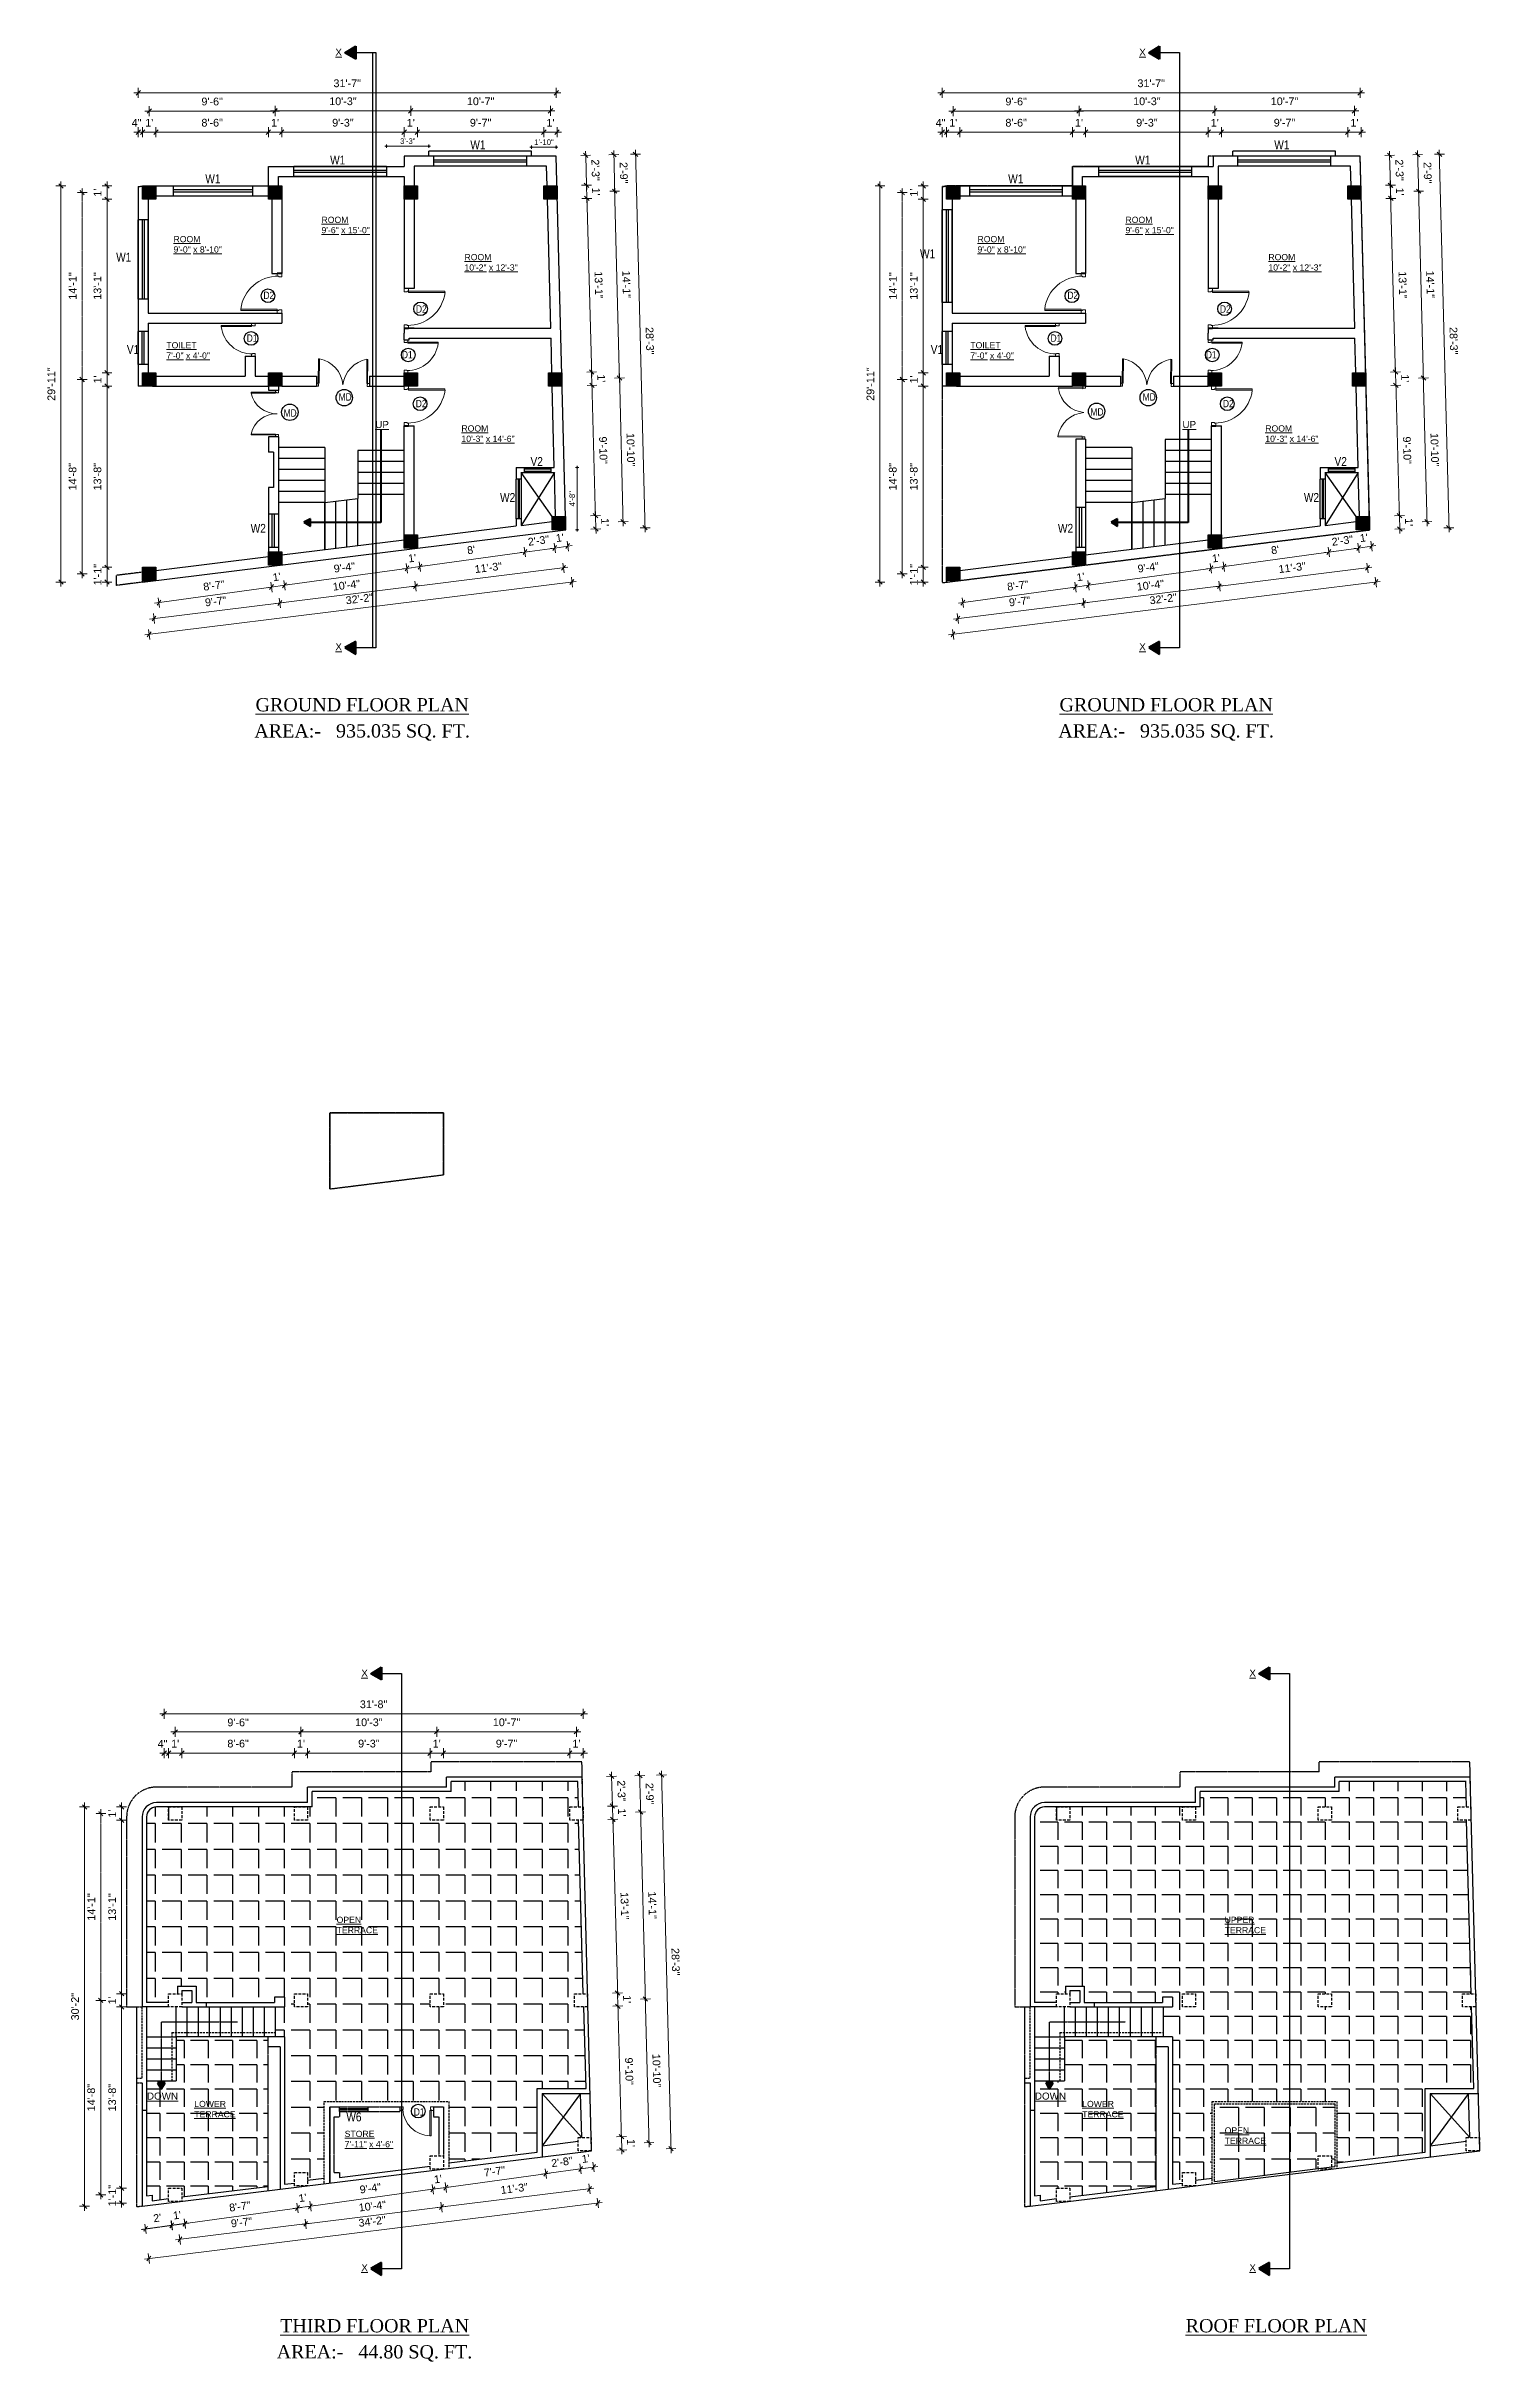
# Model space of a CAD drawing. Header units: inches. Extents: x -111 to 45239, y -6849 to 1261.
# Drawn here: x 23019 to 24318, y -2381 to -283 of the extents above; entities that cross this region are included whole.
import ezdxf

# ---------------------------------------------------------------- set-up
doc = ezdxf.new("R2010")
doc.units = ezdxf.units.IN
doc.header["$LTSCALE"] = 0.5
doc.header["$MEASUREMENT"] = 0
doc.header["$PDMODE"] = 66
doc.linetypes.add('DASH', pattern=[0.35, 0.25, -0.1])
doc.linetypes.add('HIDDEN', pattern=[0.375, 0.25, -0.125])
for name, color, linetype, lineweight in [('A_Title Text', 105, 'Continuous', 60), ('door', 202, 'Continuous', 5), ('DW TEXT', 92, 'Continuous', 15), ('hatch', 9, 'Continuous', 0), ('TEXT', 220, 'Continuous', 9), ('Text 0.200', 122, 'Continuous', 20), ('Toilet', 7, 'Continuous', 25), ('wall', 20, 'Continuous', 40)]:
    doc.layers.add(name, color=color, linetype=linetype, lineweight=lineweight)
doc.styles.add('arial', font='arial.ttf')
doc.styles.add('ordinary', font='ARIALN.TTF')
doc.styles.get("Standard").update_dxf_attribs({"font": 'arial.ttf'})
doc.dimstyles.new('S8', dxfattribs={"dimtxt": 5, "dimasz": 1, "dimexe": 6, "dimexo": 18, "dimgap": 1.9375, "dimtad": 1, "dimdec": 0, "dimzin": 3, "dimdsep": 46, "dimlunit": 4, "dimtxsty": 'Standard', "dimblk": 'dot 2', "dimcen": 12, "dimse1": 1, "dimse2": 1, "dimclrd": 1, "dimclre": 1, "dimclrt": 256, "dimadec": 0, "dimazin": 0, "dimtfac": 0.75, "dimtdec": 0, "dimtix": 1, "dimtmove": 1, "dimatfit": 3, "dimldrblk": 'DOT', "dimfxl": 1, "dimtolj": 1, "dimtzin": 0, "dimlwd": 9, "dimlwe": 9, "dimarcsym": 0})
doc.dimstyles.new('Sudeep', dxfattribs={"dimtxt": 6, "dimasz": 4, "dimexe": 4.5, "dimexo": 4.5, "dimgap": 5, "dimtad": 1, "dimdec": 0, "dimlunit": 4, "dimtxsty": 'arial', "dimblk": 'OBLIQUE', "dimcen": 250, "dimdle": 4, "dimclrd": 86, "dimclre": 5, "dimclrt": 1, "dimadec": 0, "dimazin": 0, "dimtfac": 1, "dimtdec": 0, "dimtix": 1, "dimtmove": 1, "dimatfit": 3, "dimldrblk": 'OBLIQUE', "dimfxl": 4.5, "dimfxlon": 1, "dimfrac": 2, "dimlwd": 15, "dimlwe": 13, "dimarcsym": 0})
pattern_1 = [(180, (0, 0), (-7e-15, -22), [16, -6]), (270, (0, 0), (22, -8e-15), [16, -6])]
pattern_2 = [(180, (0, 0), (-8e-15, -23.375), [17, -6.375]), (270, (0, 0), (23.375, -9e-15), [17, -6.375])]

msp = doc.modelspace()

# ---------------------------------------------------------------- texts
at = {"layer": 'door', "ltscale": 0.5, "style": 'ordinary'}
for s, insert, char_height, width, attachment_point, rotation in [('W1', (23403.5, -376.3), 8, 4.354, 7, 0), ('W1', (24132, -376.3), 8, 4.354, 7, 0), ('W1', (23276.4, -390.1), 8, 4.354, 7, 0), ('W1', (24006, -390.1), 8, 4.354, 7, 0), ('W1', (23163.3, -407.1), 8, 4.354, 7, 0), ('W1', (23890.9, -407.1), 8, 4.354, 7, 0), ('W1', (23082.5, -478.1), 8, 4.354, 7, 0), ('W1', (23811, -475.1), 8, 4.354, 7, 0), ('D2', (23216, -505.3), 6.66, 3.627, 1, 360), ('D', (23216, -505.3), 6.66, 3.627, 1, 360), ('D2', (23354.2, -524.4), 6.66, 3.627, 7, 0), ('D2', (23944.6, -505.3), 6.66, 3.627, 1, 360), ('D', (23944.6, -505.3), 6.66, 3.627, 1, 360), ('D2', (24082.8, -524.4), 6.66, 3.627, 7, 0), ('D1', (23200.8, -544.1), 6.66, 3.627, 1, 360), ('D1', (23929.3, -544.1), 6.66, 3.627, 1, 360), ('V1', (23092.2, -561.7), 8, 4.354, 7, 0), ('D1', (23351.2, -559.1), 6.66, 3.627, 3, 0), ('V1', (23820.7, -561.7), 8, 4.354, 7, 0), ('D1', (24079.8, -559.1), 6.66, 3.627, 3, 0), ('D2', (23354, -603.4), 6.66, 3.627, 1, 360), ('D2', (24085.5, -603.4), 6.66, 3.627, 1, 360), ('MD', (23234.2, -612), 6.66, 3.627, 1, 0.4463), ('MD', (23965.4, -611), 6.66, 3.627, 1, 360), ('V2', (23458, -663.2), 8, 4.354, 7, 0), ('V2', (24186.6, -663.2), 8, 4.354, 7, 0), ('W2', (23430.4, -695.8), 8, 4.354, 7, 0), ('W2', (24158.9, -695.8), 8, 4.354, 7, 0), ('W2', (23204.4, -723.8), 8, 4.354, 7, 0), ('W2', (23936, -723.8), 8, 4.354, 7, 0), ('W6', (23291.1, -2163.2), 8, 4.354, 7, 0)]:
    msp.add_mtext(s, dxfattribs=dict(at, insert=insert, char_height=char_height, width=width, attachment_point=attachment_point, rotation=rotation))
at = {"layer": 'door', "ltscale": 0.5, "char_height": 6.66, "width": 3.627, "style": 'ordinary'}
for s, insert, attachment_point in [('MD', (23284.1, -597.4), 1), ('MD', (24012.7, -597.4), 1), ('D1', (23352.2, -2157.9), 7)]:
    msp.add_mtext(s, dxfattribs=dict(at, insert=insert, attachment_point=attachment_point))
at = {"layer": 'TEXT'}
for s, insert, char_height, width, attachment_point in [('{\\LX}', (23287.1, -291.6), 6.38, 70.678, 9), ('{\\LX}', (23287.1, -291.6), 6.38, 70.678, 9), ('{\\LX}', (24015.6, -291.6), 6.38, 70.678, 9), ('{\\fArial TUR|b0|i0|c162|p34;\\LROOM\\P\\fArial TUR|b0|i0|c0|p34;9\\fArial TUR|b0|i0|c162|p34;\'-\\fArial TUR|b0|i0|c0|p34;6\\fArial TUR|b0|i0|c162|p34;" x 1\\fArial TUR|b0|i0|c0|p34;5\\fArial TUR|b0|i0|c162|p34;\'-\\fArial TUR|b0|i0|c0|p34;0\\fArial TUR|b0|i0|c162|p34;"}', (23268.6, -452.5), 5.6091, 62.162, 7), ('{\\fArial TUR|b0|i0|c162|p34;\\LROOM\\P\\fArial TUR|b0|i0|c0|p34;9\\fArial TUR|b0|i0|c162|p34;\'-\\fArial TUR|b0|i0|c0|p34;6\\fArial TUR|b0|i0|c162|p34;" x 1\\fArial TUR|b0|i0|c0|p34;5\\fArial TUR|b0|i0|c162|p34;\'-\\fArial TUR|b0|i0|c0|p34;0\\fArial TUR|b0|i0|c162|p34;"}', (23997.2, -452.5), 5.6091, 62.162, 7), ('{\\fArial TUR|b0|i0|c162|p34;\\LROOM\\P\\fArial TUR|b0|i0|c0|p34;9\\fArial TUR|b0|i0|c162|p34;\'-\\fArial TUR|b0|i0|c0|p34;0\\fArial TUR|b0|i0|c162|p34;" x \\fArial TUR|b0|i0|c0|p34;8\\fArial TUR|b0|i0|c162|p34;\'-10"}', (23134.5, -470), 5.6091, 62.162, 7), ('{\\fArial TUR|b0|i0|c162|p34;\\LROOM\\P\\fArial TUR|b0|i0|c0|p34;9\\fArial TUR|b0|i0|c162|p34;\'-\\fArial TUR|b0|i0|c0|p34;0\\fArial TUR|b0|i0|c162|p34;" x \\fArial TUR|b0|i0|c0|p34;8\\fArial TUR|b0|i0|c162|p34;\'-10"}', (23863.1, -470), 5.6091, 62.162, 7), ('{\\fArial TUR|b0|i0|c162|p34;\\LROOM\\P\\fArial TUR|b0|i0|c0|p34;10\\fArial TUR|b0|i0|c162|p34;\'-\\fArial TUR|b0|i0|c0|p34;2\\fArial TUR|b0|i0|c162|p34;" x 1\\fArial TUR|b0|i0|c0|p34;2\\fArial TUR|b0|i0|c162|p34;\'-\\fArial TUR|b0|i0|c0|p34;3\\fArial TUR|b0|i0|c162|p34;"}', (23398.2, -486.3), 5.6091, 62.162, 7), ('{\\fArial TUR|b0|i0|c162|p34;\\LROOM\\P\\fArial TUR|b0|i0|c0|p34;10\\fArial TUR|b0|i0|c162|p34;\'-\\fArial TUR|b0|i0|c0|p34;2\\fArial TUR|b0|i0|c162|p34;" x 1\\fArial TUR|b0|i0|c0|p34;2\\fArial TUR|b0|i0|c162|p34;\'-\\fArial TUR|b0|i0|c0|p34;3\\fArial TUR|b0|i0|c162|p34;"}', (24126.7, -486.3), 5.6091, 62.162, 7), ('{\\fArial TUR|b0|i0|c162|p34;\\LTOILET\\P\\fArial TUR|b0|i0|c0|p34;7\\fArial TUR|b0|i0|c162|p34;\'-\\fArial TUR|b0|i0|c0|p34;0\\fArial TUR|b0|i0|c162|p34;" x \\fArial TUR|b0|i0|c0|p34;4\\fArial TUR|b0|i0|c162|p34;\'-0"}', (23128, -566.1), 5.6091, 62.162, 7), ('{\\fArial TUR|b0|i0|c162|p34;\\LTOILET\\P\\fArial TUR|b0|i0|c0|p34;7\\fArial TUR|b0|i0|c162|p34;\'-\\fArial TUR|b0|i0|c0|p34;0\\fArial TUR|b0|i0|c162|p34;" x \\fArial TUR|b0|i0|c0|p34;4\\fArial TUR|b0|i0|c162|p34;\'-0"}', (23856.6, -566.1), 5.6091, 62.162, 7), ('{\\LUP }', (23329.7, -629), 6.38, 70.678, 9), ('{\\fArial TUR|b0|i0|c162|p34;\\LROOM\\P1\\fArial TUR|b0|i0|c0|p34;0\\fArial TUR|b0|i0|c162|p34;\'-\\fArial TUR|b0|i0|c0|p34;3\\fArial TUR|b0|i0|c162|p34;" x 1\\fArial TUR|b0|i0|c0|p34;4\\fArial TUR|b0|i0|c162|p34;\'-\\fArial TUR|b0|i0|c0|p34;6\\fArial TUR|b0|i0|c162|p34;"}', (23395.4, -641.5), 5.6091, 62.162, 7), ('{\\LUP }', (24061.2, -629), 6.38, 70.678, 9), ('{\\fArial TUR|b0|i0|c162|p34;\\LROOM\\P1\\fArial TUR|b0|i0|c0|p34;0\\fArial TUR|b0|i0|c162|p34;\'-\\fArial TUR|b0|i0|c0|p34;3\\fArial TUR|b0|i0|c162|p34;" x 1\\fArial TUR|b0|i0|c0|p34;4\\fArial TUR|b0|i0|c162|p34;\'-\\fArial TUR|b0|i0|c0|p34;6\\fArial TUR|b0|i0|c162|p34;"}', (24123.9, -641.5), 5.6091, 62.162, 7), ('{\\LX}', (23287.1, -830.3), 6.38, 70.678, 9), ('{\\LX}', (23287.1, -830.3), 6.38, 70.678, 9), ('{\\LX}', (24015.6, -830.3), 6.38, 70.678, 9), ('{\\LX}', (23310.6, -1760.2), 6.38, 70.678, 9), ('{\\LX}', (24115.4, -1760.2), 6.38, 70.678, 9), ('{\\LOPEN\\PTERRACE}', (23282.3, -1992.8), 5.61, 62.162, 7), ('{\\LUPPER \\fArial TUR|b0|i0|c162|p34;\\PTERRACE}', (24087.1, -1992.8), 5.609, 62.162, 7), ('{\\LDOWN\\fArial TUR|b0|i0|c162|p34; }', (23138.6, -2143.5), 6.378, 70.678, 9), ('{\\LDOWN\\fArial TUR|b0|i0|c162|p34; }', (23943.3, -2143.5), 6.378, 70.678, 9), ('{\\LLOWER\\fArial TUR|b0|i0|c162|p34;\\PTERRACE}', (23153.3, -2159.6), 5.609, 62.162, 7), ('{\\LLOWER\\fArial TUR|b0|i0|c162|p34;\\PTERRACE}', (23958, -2159.6), 5.609, 62.162, 7), ('{\\fArial TUR|b0|i0|c162|p34;\\LSTORE\\P\\fArial TUR|b0|i0|c0|p34;7\\fArial TUR|b0|i0|c162|p34;\'-\\fArial TUR|b0|i0|c0|p34;11\\fArial TUR|b0|i0|c162|p34;" x \\fArial TUR|b0|i0|c0|p34;4\\fArial TUR|b0|i0|c162|p34;\'-\\fArial TUR|b0|i0|c0|p34;6\\fArial TUR|b0|i0|c162|p34;"}', (23289.6, -2186.7), 5.6091, 62.162, 7), ('{\\LOPEN\\PTERRACE}', (24087.1, -2183.6), 5.61, 62.162, 7), ('{\\LX}', (23310.6, -2298.9), 6.38, 70.678, 9), ('{\\LX}', (24115.4, -2298.9), 6.38, 70.678, 9)]:
    msp.add_mtext(s, dxfattribs=dict(at, insert=insert, char_height=char_height, width=width, attachment_point=attachment_point))
at = {"layer": 'Text 0.200', "ltscale": 10, "char_height": 12, "attachment_point": 2}
for s, insert, width in [('{\\fTimes New Roman|b0|i0|c0|p18;\\L\\PGROUND FLOOR PLAN}', (23305.5, -853.6), 191.016), ('{\\fTimes New Roman|b0|i0|c0|p18;\\L\\PGROUND FLOOR PLAN}', (24034.1, -853.6), 191.016), ('\\pi-60,l72;{\\fTimes New Roman|b0|i0|c0|p18;AREA:-^I  935.035 SQ. FT.}', (23299.4, -897.3), 219.164), ('\\pi-60,l72;{\\fTimes New Roman|b0|i0|c0|p18;AREA:-^I  935.035 SQ. FT.}', (24028, -897.3), 219.164), ('{\\fTimes New Roman|b0|i0|c0|p18;\\L\\PTHIRD FLOOR PLAN}', (23316.7, -2322.3), 191.016), ('{\\fTimes New Roman|b0|i0|c0|p18;\\L\\PROOF FLOOR PLAN}', (24133.8, -2322.3), 191.016), ('\\pi-60,l72;{\\fTimes New Roman|b0|i0|c0|p18;AREA:-^I  44.80 SQ. FT.}', (23310.6, -2365.9), 219.164)]:
    msp.add_mtext(s, dxfattribs=dict(at, insert=insert, width=width))

# ---------------------------------------------------------------- blocks, each defined once
blk = doc.blocks.new('_Oblique')
at = {"color": 0, "linetype": 'ByBlock', "lineweight": -2}
blk.add_line((-0.5, -0.5), (0.5, 0.5), dxfattribs=at)
blk = doc.blocks.new('*D929')
at = {"layer": 'A_Title Text', "color": 5, "lineweight": 13, "transparency": 16777216}
for p, q in [((23106.5, -365.3), (23106.5, -356.3)), ((23118.5, -365.3), (23118.5, -356.3))]:
    blk.add_line(p, q, dxfattribs=at)
at = {"layer": 'A_Title Text', "color": 86, "lineweight": 15, "transparency": 16777216}
for p, q in [((23106.5, -360.8), (23102.5, -360.8)), ((23106.5, -360.8), (23118.5, -360.8)), ((23118.5, -360.8), (23122.5, -360.8))]:
    blk.add_line(p, q, dxfattribs=at)
at = {"layer": 'Defpoints', "color": 0, "transparency": 16777216}
for p in [(23118.5, -360.8), (23106.5, -409.6), (23118.5, -409.6)]:
    blk.add_point(p, dxfattribs=at)
at = {"layer": 'A_Title Text', "color": 86, "lineweight": 15, "transparency": 16777216, "xscale": 4, "yscale": 4, "zscale": 4}
blk.add_blockref('_Oblique', (23106.5, -360.8), dxfattribs=at)
at = {"layer": 'A_Title Text', "color": 86, "lineweight": 15, "transparency": 16777216, "xscale": 4, "yscale": 4, "zscale": 4, "rotation": 180}
blk.add_blockref('_Oblique', (23118.5, -360.8), dxfattribs=at)
at = {"layer": 'A_Title Text', "color": 1, "transparency": 16777216, "insert": (23112.5, -352.3), "char_height": 7, "attachment_point": 5, "style": 'arial'}
blk.add_mtext("1'", dxfattribs=at)
blk = doc.blocks.new('*D916')
at = {"layer": 'A_Title Text', "color": 5, "lineweight": 13, "transparency": 16777216}
for p, q in [((23118.5, -365.3), (23118.5, -356.3)), ((23220.5, -365.3), (23220.5, -356.3))]:
    blk.add_line(p, q, dxfattribs=at)
at = {"layer": 'A_Title Text', "color": 86, "lineweight": 15, "transparency": 16777216}
blk.add_line((23114.5, -360.8), (23224.5, -360.8), dxfattribs=at)
at = {"layer": 'Defpoints', "color": 0, "transparency": 16777216}
for p in [(23220.5, -360.8), (23118.5, -409.6), (23220.5, -409.6)]:
    blk.add_point(p, dxfattribs=at)
at = {"layer": 'A_Title Text', "color": 86, "lineweight": 15, "transparency": 16777216, "xscale": 4, "yscale": 4, "zscale": 4, "rotation": 180}
blk.add_blockref('_Oblique', (23118.5, -360.8), dxfattribs=at)
at = {"layer": 'A_Title Text', "color": 86, "lineweight": 15, "transparency": 16777216, "xscale": 4, "yscale": 4, "zscale": 4}
blk.add_blockref('_Oblique', (23220.5, -360.8), dxfattribs=at)
at = {"layer": 'A_Title Text', "color": 1, "transparency": 16777216, "insert": (23169.5, -352.3), "char_height": 7, "attachment_point": 5, "style": 'arial'}
blk.add_mtext('8\'-6"', dxfattribs=at)
blk = doc.blocks.new('*D930')
at = {"layer": 'A_Title Text', "color": 5, "lineweight": 13, "transparency": 16777216}
for p, q in [((23343.5, -365.3), (23343.5, -356.3)), ((23355.5, -365.3), (23355.5, -356.3))]:
    blk.add_line(p, q, dxfattribs=at)
at = {"layer": 'A_Title Text', "color": 86, "lineweight": 15, "transparency": 16777216}
for p, q in [((23343.5, -360.8), (23339.5, -360.8)), ((23343.5, -360.8), (23355.5, -360.8)), ((23355.5, -360.8), (23359.5, -360.8))]:
    blk.add_line(p, q, dxfattribs=at)
at = {"layer": 'Defpoints', "color": 0, "transparency": 16777216}
for p in [(23355.5, -360.8), (23343.5, -409.6), (23355.5, -409.6)]:
    blk.add_point(p, dxfattribs=at)
at = {"layer": 'A_Title Text', "color": 86, "lineweight": 15, "transparency": 16777216, "xscale": 4, "yscale": 4, "zscale": 4}
blk.add_blockref('_Oblique', (23343.5, -360.8), dxfattribs=at)
at = {"layer": 'A_Title Text', "color": 86, "lineweight": 15, "transparency": 16777216, "xscale": 4, "yscale": 4, "zscale": 4, "rotation": 180}
blk.add_blockref('_Oblique', (23355.5, -360.8), dxfattribs=at)
at = {"layer": 'A_Title Text', "color": 1, "transparency": 16777216, "insert": (23349.5, -352.3), "char_height": 7, "attachment_point": 5, "style": 'arial'}
blk.add_mtext("1'", dxfattribs=at)
blk = doc.blocks.new('*D931')
at = {"layer": 'A_Title Text', "color": 5, "lineweight": 13, "transparency": 16777216}
for p, q in [((23355.5, -365.3), (23355.5, -356.3)), ((23470.1, -365.3), (23470.1, -356.3))]:
    blk.add_line(p, q, dxfattribs=at)
at = {"layer": 'A_Title Text', "color": 86, "lineweight": 15, "transparency": 16777216}
blk.add_line((23351.5, -360.8), (23474.1, -360.8), dxfattribs=at)
at = {"layer": 'Defpoints', "color": 0, "transparency": 16777216}
for p in [(23470.1, -360.8), (23355.5, -409.6), (23470.1, -409.6)]:
    blk.add_point(p, dxfattribs=at)
at = {"layer": 'A_Title Text', "color": 86, "lineweight": 15, "transparency": 16777216, "xscale": 4, "yscale": 4, "zscale": 4, "rotation": 180}
blk.add_blockref('_Oblique', (23355.5, -360.8), dxfattribs=at)
at = {"layer": 'A_Title Text', "color": 86, "lineweight": 15, "transparency": 16777216, "xscale": 4, "yscale": 4, "zscale": 4}
blk.add_blockref('_Oblique', (23470.1, -360.8), dxfattribs=at)
at = {"layer": 'A_Title Text', "color": 1, "transparency": 16777216, "insert": (23412.8, -352.3), "char_height": 7, "attachment_point": 5, "style": 'arial'}
blk.add_mtext('9\'-7"', dxfattribs=at)
blk = doc.blocks.new('*D932')
at = {"layer": 'A_Title Text', "color": 5, "lineweight": 13, "transparency": 16777216}
for p, q in [((23470.1, -365.3), (23470.1, -356.3)), ((23482.1, -365.3), (23482.1, -356.3))]:
    blk.add_line(p, q, dxfattribs=at)
at = {"layer": 'A_Title Text', "color": 86, "lineweight": 15, "transparency": 16777216}
for p, q in [((23470.1, -360.8), (23466.1, -360.8)), ((23470.1, -360.8), (23482.1, -360.8)), ((23482.1, -360.8), (23486.1, -360.8))]:
    blk.add_line(p, q, dxfattribs=at)
at = {"layer": 'Defpoints', "color": 0, "transparency": 16777216}
for p in [(23482.1, -360.8), (23470.1, -409.6), (23482.1, -412.6)]:
    blk.add_point(p, dxfattribs=at)
at = {"layer": 'A_Title Text', "color": 86, "lineweight": 15, "transparency": 16777216, "xscale": 4, "yscale": 4, "zscale": 4}
blk.add_blockref('_Oblique', (23470.1, -360.8), dxfattribs=at)
at = {"layer": 'A_Title Text', "color": 86, "lineweight": 15, "transparency": 16777216, "xscale": 4, "yscale": 4, "zscale": 4, "rotation": 180}
blk.add_blockref('_Oblique', (23482.1, -360.8), dxfattribs=at)
at = {"layer": 'A_Title Text', "color": 1, "transparency": 16777216, "insert": (23476.1, -352.3), "char_height": 7, "attachment_point": 5, "style": 'arial'}
blk.add_mtext("1'", dxfattribs=at)
blk = doc.blocks.new('*D917')
at = {"layer": 'A_Title Text', "color": 86, "lineweight": 15, "transparency": 16777216}
blk.add_line((23108.5, -341.7), (23230.5, -341.7), dxfattribs=at)
at = {"layer": 'A_Title Text', "color": 5, "lineweight": 13, "transparency": 16777216}
for p, q in [((23112.5, -346.2), (23112.5, -337.2)), ((23226.5, -346.2), (23226.5, -337.2))]:
    blk.add_line(p, q, dxfattribs=at)
at = {"layer": 'Defpoints', "color": 0, "transparency": 16777216}
for p in [(23226.5, -341.7), (23112.5, -415.6), (23226.5, -415.6)]:
    blk.add_point(p, dxfattribs=at)
at = {"layer": 'A_Title Text', "color": 86, "lineweight": 15, "transparency": 16777216, "xscale": 4, "yscale": 4, "zscale": 4, "rotation": 180}
blk.add_blockref('_Oblique', (23112.5, -341.7), dxfattribs=at)
at = {"layer": 'A_Title Text', "color": 86, "lineweight": 15, "transparency": 16777216, "xscale": 4, "yscale": 4, "zscale": 4}
blk.add_blockref('_Oblique', (23226.5, -341.7), dxfattribs=at)
at = {"layer": 'A_Title Text', "color": 1, "transparency": 16777216, "insert": (23169.5, -333.1), "char_height": 7, "attachment_point": 5, "style": 'arial'}
blk.add_mtext('9\'-6"', dxfattribs=at)
blk = doc.blocks.new('*D918')
at = {"layer": 'A_Title Text', "color": 86, "lineweight": 15, "transparency": 16777216}
blk.add_line((23222.5, -341.5), (23353.5, -341.5), dxfattribs=at)
at = {"layer": 'A_Title Text', "color": 5, "lineweight": 13, "transparency": 16777216}
for p, q in [((23226.5, -346), (23226.5, -337)), ((23349.5, -346), (23349.5, -337))]:
    blk.add_line(p, q, dxfattribs=at)
at = {"layer": 'Defpoints', "color": 0, "transparency": 16777216}
for p in [(23349.5, -341.5), (23226.5, -415.6), (23349.5, -415.6)]:
    blk.add_point(p, dxfattribs=at)
at = {"layer": 'A_Title Text', "color": 86, "lineweight": 15, "transparency": 16777216, "xscale": 4, "yscale": 4, "zscale": 4, "rotation": 180}
blk.add_blockref('_Oblique', (23226.5, -341.5), dxfattribs=at)
at = {"layer": 'A_Title Text', "color": 86, "lineweight": 15, "transparency": 16777216, "xscale": 4, "yscale": 4, "zscale": 4}
blk.add_blockref('_Oblique', (23349.5, -341.5), dxfattribs=at)
at = {"layer": 'A_Title Text', "color": 1, "transparency": 16777216, "insert": (23288, -332.9), "char_height": 7, "attachment_point": 5, "style": 'arial'}
blk.add_mtext('10\'-3"', dxfattribs=at)
blk = doc.blocks.new('*D919')
at = {"layer": 'A_Title Text', "color": 86, "lineweight": 15, "transparency": 16777216}
blk.add_line((23345.5, -341.5), (23480.1, -341.5), dxfattribs=at)
at = {"layer": 'A_Title Text', "color": 5, "lineweight": 13, "transparency": 16777216}
for p, q in [((23349.5, -346), (23349.5, -337)), ((23476.1, -346), (23476.1, -337))]:
    blk.add_line(p, q, dxfattribs=at)
at = {"layer": 'Defpoints', "color": 0, "transparency": 16777216}
for p in [(23476.1, -341.5), (23349.5, -415.6), (23476.1, -415.6)]:
    blk.add_point(p, dxfattribs=at)
at = {"layer": 'A_Title Text', "color": 86, "lineweight": 15, "transparency": 16777216, "xscale": 4, "yscale": 4, "zscale": 4, "rotation": 180}
blk.add_blockref('_Oblique', (23349.5, -341.5), dxfattribs=at)
at = {"layer": 'A_Title Text', "color": 86, "lineweight": 15, "transparency": 16777216, "xscale": 4, "yscale": 4, "zscale": 4}
blk.add_blockref('_Oblique', (23476.1, -341.5), dxfattribs=at)
at = {"layer": 'A_Title Text', "color": 1, "transparency": 16777216, "insert": (23412.8, -332.9), "char_height": 7, "attachment_point": 5, "style": 'arial'}
blk.add_mtext('10\'-7"', dxfattribs=at)
blk = doc.blocks.new('*D933')
at = {"layer": 'A_Title Text', "color": 86, "lineweight": 15, "transparency": 16777216}
blk.add_line((23509, -416.9), (23513.5, -582.1), dxfattribs=at)
at = {"layer": 'A_Title Text', "color": 5, "lineweight": 13, "transparency": 16777216}
for p, q in [((23504.6, -421), (23513.6, -420.8)), ((23508.9, -578.3), (23517.9, -578))]:
    blk.add_line(p, q, dxfattribs=at)
at = {"layer": 'Defpoints', "color": 0, "transparency": 16777216}
for p in [(23482.1, -421.6), (23486.4, -578.9), (23513.4, -578.1)]:
    blk.add_point(p, dxfattribs=at)
at = {"layer": 'A_Title Text', "color": 86, "lineweight": 15, "transparency": 16777216, "xscale": 4, "yscale": 4, "zscale": 4}
for p, rotation in [((23509.1, -420.9), 91.55964457940769), ((23513.4, -578.1), 271.5596445794077)]:
    blk.add_blockref('_Oblique', p, dxfattribs=dict(at, rotation=rotation))
at = {"layer": 'A_Title Text', "color": 1, "transparency": 16777216, "insert": (23519.8, -499.3), "char_height": 7, "attachment_point": 5, "rotation": 271.5596, "style": 'arial'}
blk.add_mtext('13\'-1"', dxfattribs=at)
blk = doc.blocks.new('*D934')
at = {"layer": 'A_Title Text', "color": 5, "lineweight": 13, "transparency": 16777216}
for p, q in [((23508.9, -578.3), (23517.9, -578)), ((23509.2, -590.3), (23518.2, -590))]:
    blk.add_line(p, q, dxfattribs=at)
at = {"layer": 'A_Title Text', "color": 86, "lineweight": 15, "transparency": 16777216}
for p, q in [((23513.4, -578.1), (23513.3, -574.1)), ((23513.4, -578.1), (23513.7, -590.1)), ((23513.7, -590.1), (23513.8, -594.1))]:
    blk.add_line(p, q, dxfattribs=at)
at = {"layer": 'Defpoints', "color": 0, "transparency": 16777216}
for p in [(23486.4, -578.9), (23486.4, -590.9), (23513.7, -590.1)]:
    blk.add_point(p, dxfattribs=at)
at = {"layer": 'A_Title Text', "color": 86, "lineweight": 15, "transparency": 16777216, "xscale": 4, "yscale": 4, "zscale": 4}
for p, rotation in [((23513.4, -578.1), 271.5596445794165), ((23513.7, -590.1), 91.55964457941651)]:
    blk.add_blockref('_Oblique', p, dxfattribs=dict(at, rotation=rotation))
at = {"layer": 'A_Title Text', "color": 1, "transparency": 16777216, "insert": (23522.1, -583.9), "char_height": 7, "attachment_point": 5, "rotation": 271.5596, "style": 'arial'}
blk.add_mtext("1'", dxfattribs=at)
blk = doc.blocks.new('*D935')
at = {"layer": 'A_Title Text', "color": 86, "lineweight": 15, "transparency": 16777216}
blk.add_line((23513.6, -586.1), (23517, -712.4), dxfattribs=at)
at = {"layer": 'A_Title Text', "color": 5, "lineweight": 13, "transparency": 16777216}
for p, q in [((23509.2, -590.3), (23518.2, -590)), ((23512.4, -708.5), (23521.4, -708.3))]:
    blk.add_line(p, q, dxfattribs=at)
at = {"layer": 'Defpoints', "color": 0, "transparency": 16777216}
for p in [(23486.4, -590.9), (23489.6, -709.2), (23516.9, -708.4)]:
    blk.add_point(p, dxfattribs=at)
at = {"layer": 'A_Title Text', "color": 86, "lineweight": 15, "transparency": 16777216, "xscale": 4, "yscale": 4, "zscale": 4}
for p, rotation in [((23513.7, -590.1), 91.55964457941651), ((23516.9, -708.4), 271.5596445794165)]:
    blk.add_blockref('_Oblique', p, dxfattribs=dict(at, rotation=rotation))
at = {"layer": 'A_Title Text', "color": 1, "transparency": 16777216, "insert": (23523.9, -649), "char_height": 7, "attachment_point": 5, "rotation": 271.5596, "style": 'arial'}
blk.add_mtext('9\'-10"', dxfattribs=at)
blk = doc.blocks.new('*D920')
at = {"layer": 'A_Title Text', "color": 5, "lineweight": 13, "transparency": 16777216}
for p, q in [((23512.4, -708.5), (23521.4, -708.3)), ((23512.7, -720.5), (23521.7, -720.3))]:
    blk.add_line(p, q, dxfattribs=at)
at = {"layer": 'A_Title Text', "color": 86, "lineweight": 15, "transparency": 16777216}
for p, q in [((23516.9, -708.4), (23516.8, -704.4)), ((23516.9, -708.4), (23517.2, -720.4)), ((23517.2, -720.4), (23517.4, -724.4))]:
    blk.add_line(p, q, dxfattribs=at)
at = {"layer": 'Defpoints', "color": 0, "transparency": 16777216}
for p in [(23489.6, -709.2), (23490, -721.2), (23517.2, -720.4)]:
    blk.add_point(p, dxfattribs=at)
at = {"layer": 'A_Title Text', "color": 86, "lineweight": 15, "transparency": 16777216, "xscale": 4, "yscale": 4, "zscale": 4}
for p, rotation in [((23516.9, -708.4), 271.5596445794165), ((23517.2, -720.4), 91.55964457941651)]:
    blk.add_blockref('_Oblique', p, dxfattribs=dict(at, rotation=rotation))
at = {"layer": 'A_Title Text', "color": 1, "transparency": 16777216, "insert": (23525.6, -714.2), "char_height": 7, "attachment_point": 5, "rotation": 271.5596, "style": 'arial'}
blk.add_mtext("1'", dxfattribs=at)
blk = doc.blocks.new('*D936')
at = {"layer": 'A_Title Text', "color": 5, "lineweight": 13, "transparency": 16777216}
for p, q in [((23504.2, -409), (23513.2, -408.8)), ((23504.5, -421), (23513.5, -420.8))]:
    blk.add_line(p, q, dxfattribs=at)
at = {"layer": 'A_Title Text', "color": 86, "lineweight": 15, "transparency": 16777216}
for p, q in [((23508.7, -408.9), (23508.6, -404.9)), ((23509, -420.9), (23508.7, -408.9)), ((23509, -420.9), (23509.1, -424.9))]:
    blk.add_line(p, q, dxfattribs=at)
at = {"layer": 'Defpoints', "color": 0, "transparency": 16777216}
for p in [(23482, -409.6), (23508.7, -408.9), (23482.1, -421.6)]:
    blk.add_point(p, dxfattribs=at)
at = {"layer": 'A_Title Text', "color": 86, "lineweight": 15, "transparency": 16777216, "xscale": 4, "yscale": 4, "zscale": 4}
for p, rotation in [((23508.7, -408.9), 271.5596445794165), ((23509, -420.9), 91.55964457941651)]:
    blk.add_blockref('_Oblique', p, dxfattribs=dict(at, rotation=rotation))
at = {"layer": 'A_Title Text', "color": 1, "transparency": 16777216, "insert": (23517.4, -414.7), "char_height": 7, "attachment_point": 5, "rotation": 271.5596, "style": 'arial'}
blk.add_mtext("1'", dxfattribs=at)
blk = doc.blocks.new('*D921')
at = {"layer": 'A_Title Text', "color": 5, "lineweight": 13, "transparency": 16777216}
for p, q in [((23503.5, -382), (23512.5, -381.8)), ((23504.2, -409), (23513.2, -408.8))]:
    blk.add_line(p, q, dxfattribs=at)
at = {"layer": 'A_Title Text', "color": 86, "lineweight": 15, "transparency": 16777216}
for p, q in [((23508, -381.9), (23507.9, -377.9)), ((23508.7, -408.9), (23508, -381.9)), ((23508.7, -408.9), (23508.9, -412.9))]:
    blk.add_line(p, q, dxfattribs=at)
at = {"layer": 'Defpoints', "color": 0, "transparency": 16777216}
for p in [(23481.3, -382.6), (23508, -381.9), (23482, -409.6)]:
    blk.add_point(p, dxfattribs=at)
at = {"layer": 'A_Title Text', "color": 86, "lineweight": 15, "transparency": 16777216, "xscale": 4, "yscale": 4, "zscale": 4}
for p, rotation in [((23508, -381.9), 271.5596445794165), ((23508.7, -408.9), 91.55964457941651)]:
    blk.add_blockref('_Oblique', p, dxfattribs=dict(at, rotation=rotation))
at = {"layer": 'A_Title Text', "color": 1, "transparency": 16777216, "insert": (23516.9, -395.2), "char_height": 7, "attachment_point": 5, "rotation": 271.5596, "style": 'arial'}
blk.add_mtext('2\'-3"', dxfattribs=at)
blk = doc.blocks.new('*D937')
at = {"layer": 'A_Title Text', "color": 5, "lineweight": 13, "transparency": 16777216}
for p, q in [((23529.8, -414.4), (23538.8, -414.2)), ((23534.1, -583.7), (23543.1, -583.4))]:
    blk.add_line(p, q, dxfattribs=at)
at = {"layer": 'A_Title Text', "color": 86, "lineweight": 15, "transparency": 16777216}
blk.add_line((23534.2, -410.3), (23538.7, -587.6), dxfattribs=at)
at = {"layer": 'Defpoints', "color": 0, "transparency": 16777216}
for p in [(23482.1, -415.6), (23486.4, -584.9), (23538.6, -583.6)]:
    blk.add_point(p, dxfattribs=at)
at = {"layer": 'A_Title Text', "color": 86, "lineweight": 15, "transparency": 16777216, "xscale": 4, "yscale": 4, "zscale": 4}
for p, rotation in [((23534.3, -414.3), 91.44911383239761), ((23538.6, -583.6), 271.4491138323976)]:
    blk.add_blockref('_Oblique', p, dxfattribs=dict(at, rotation=rotation))
at = {"layer": 'A_Title Text', "color": 1, "transparency": 16777216, "insert": (23545, -498.7), "char_height": 7, "attachment_point": 5, "rotation": 271.4491, "style": 'arial'}
blk.add_mtext('14\'-1"', dxfattribs=at)
blk = doc.blocks.new('*D938')
at = {"layer": 'A_Title Text', "color": 5, "lineweight": 13, "transparency": 16777216}
for p, q in [((23534.1, -583.7), (23543.1, -583.4)), ((23537.4, -713.9), (23546.4, -713.7))]:
    blk.add_line(p, q, dxfattribs=at)
at = {"layer": 'A_Title Text', "color": 86, "lineweight": 15, "transparency": 16777216}
blk.add_line((23538.5, -579.6), (23542, -717.8), dxfattribs=at)
at = {"layer": 'Defpoints', "color": 0, "transparency": 16777216}
for p in [(23486.4, -584.9), (23489.7, -715.2), (23541.9, -713.8)]:
    blk.add_point(p, dxfattribs=at)
at = {"layer": 'A_Title Text', "color": 86, "lineweight": 15, "transparency": 16777216, "xscale": 4, "yscale": 4, "zscale": 4}
for p, rotation in [((23538.6, -583.6), 91.44911383237451), ((23541.9, -713.8), 271.4491138323745)]:
    blk.add_blockref('_Oblique', p, dxfattribs=dict(at, rotation=rotation))
at = {"layer": 'A_Title Text', "color": 1, "transparency": 16777216, "insert": (23548.8, -648.5), "char_height": 7, "attachment_point": 5, "rotation": 271.4491, "style": 'arial'}
blk.add_mtext('10\'-10"', dxfattribs=at)
blk = doc.blocks.new('*D922')
at = {"layer": 'A_Title Text', "color": 86, "lineweight": 15, "transparency": 16777216}
blk.add_line((23553.1, -376.8), (23561.9, -723.3), dxfattribs=at)
at = {"layer": 'A_Title Text', "color": 5, "lineweight": 13, "transparency": 16777216}
for p, q in [((23548.7, -380.9), (23557.7, -380.7)), ((23557.3, -719.4), (23566.3, -719.2))]:
    blk.add_line(p, q, dxfattribs=at)
at = {"layer": 'Defpoints', "color": 0, "transparency": 16777216}
for p in [(23481.3, -382.6), (23490, -721.2), (23561.8, -719.3)]:
    blk.add_point(p, dxfattribs=at)
at = {"layer": 'A_Title Text', "color": 86, "lineweight": 15, "transparency": 16777216, "xscale": 4, "yscale": 4, "zscale": 4}
for p, rotation in [((23553.2, -380.8), 91.46195018982071), ((23561.8, -719.3), 271.4619501898207)]:
    blk.add_blockref('_Oblique', p, dxfattribs=dict(at, rotation=rotation))
at = {"layer": 'A_Title Text', "color": 1, "transparency": 16777216, "insert": (23566.1, -549.8), "char_height": 7, "attachment_point": 5, "rotation": 271.462, "style": 'arial'}
blk.add_mtext('28\'-3"', dxfattribs=at)
blk = doc.blocks.new('*D939')
at = {"layer": 'A_Title Text', "color": 86, "lineweight": 15, "transparency": 16777216}
blk.add_line((23534.4, -418.3), (23533.4, -377.3), dxfattribs=at)
at = {"layer": 'A_Title Text', "color": 5, "lineweight": 13, "transparency": 16777216}
for p, q in [((23529, -381.4), (23538, -381.2)), ((23529.8, -414.4), (23538.8, -414.2))]:
    blk.add_line(p, q, dxfattribs=at)
at = {"layer": 'Defpoints', "color": 0, "transparency": 16777216}
for p in [(23481.3, -382.6), (23533.5, -381.3), (23482.1, -415.6)]:
    blk.add_point(p, dxfattribs=at)
at = {"layer": 'A_Title Text', "color": 86, "lineweight": 15, "transparency": 16777216, "xscale": 4, "yscale": 4, "zscale": 4}
for p, rotation in [((23533.5, -381.3), 91.44911383237451), ((23534.3, -414.3), 271.4491138323745)]:
    blk.add_blockref('_Oblique', p, dxfattribs=dict(at, rotation=rotation))
at = {"layer": 'A_Title Text', "color": 1, "transparency": 16777216, "insert": (23542.5, -397.6), "char_height": 7, "attachment_point": 5, "rotation": 271.4491, "style": 'arial'}
blk.add_mtext('2\'-9"', dxfattribs=at)
blk = doc.blocks.new('*D940')
at = {"layer": 'A_Title Text', "color": 86, "lineweight": 15, "transparency": 16777216}
blk.add_line((23117.3, -787.6), (23227.2, -772.5), dxfattribs=at)
at = {"layer": 'A_Title Text', "color": 5, "lineweight": 13, "transparency": 16777216}
for p, q in [((23222.7, -768.5), (23223.9, -777.5)), ((23120.7, -782.6), (23121.9, -791.5))]:
    blk.add_line(p, q, dxfattribs=at)
at = {"layer": 'Defpoints', "color": 0, "transparency": 16777216}
for p in [(23220.5, -753), (23118.5, -767), (23223.3, -773)]:
    blk.add_point(p, dxfattribs=at)
at = {"layer": 'A_Title Text', "color": 86, "lineweight": 15, "transparency": 16777216, "xscale": 4, "yscale": 4, "zscale": 4}
for p, rotation in [((23223.3, -773), 7.861618189170187), ((23121.3, -787.1), 187.8616181891702)]:
    blk.add_blockref('_Oblique', p, dxfattribs=dict(at, rotation=rotation))
at = {"layer": 'A_Title Text', "color": 1, "transparency": 16777216, "insert": (23171.1, -771.6), "char_height": 7, "attachment_point": 5, "rotation": 7.8616, "style": 'arial'}
blk.add_mtext('8\'-7"', dxfattribs=at)
blk = doc.blocks.new('*D941')
at = {"layer": 'A_Title Text', "color": 86, "lineweight": 15, "transparency": 16777216}
for p, q in [((23223.3, -773), (23219.3, -773.6)), ((23223.3, -773), (23235.1, -771.4)), ((23235.1, -771.4), (23239, -770.8))]:
    blk.add_line(p, q, dxfattribs=at)
at = {"layer": 'A_Title Text', "color": 5, "lineweight": 13, "transparency": 16777216}
for p, q in [((23222.7, -768.5), (23223.9, -777.5)), ((23234.4, -766.9), (23235.7, -775.8))]:
    blk.add_line(p, q, dxfattribs=at)
at = {"layer": 'Defpoints', "color": 0, "transparency": 16777216}
for p in [(23220.5, -753), (23232.5, -753), (23235.1, -771.4)]:
    blk.add_point(p, dxfattribs=at)
at = {"layer": 'A_Title Text', "color": 86, "lineweight": 15, "transparency": 16777216, "xscale": 4, "yscale": 4, "zscale": 4}
for p, rotation in [((23223.3, -773), 7.861618189192577), ((23235.1, -771.4), 187.8616181891926)]:
    blk.add_blockref('_Oblique', p, dxfattribs=dict(at, rotation=rotation))
at = {"layer": 'A_Title Text', "color": 1, "transparency": 16777216, "insert": (23228, -763.8), "char_height": 7, "attachment_point": 5, "rotation": 7.8616, "style": 'arial'}
blk.add_mtext("1'", dxfattribs=at)
blk = doc.blocks.new('*D942')
at = {"layer": 'A_Title Text', "color": 5, "lineweight": 13, "transparency": 16777216}
for p, q in [((23345.4, -751.6), (23346.6, -760.5)), ((23234.4, -766.9), (23235.7, -775.8))]:
    blk.add_line(p, q, dxfattribs=at)
at = {"layer": 'A_Title Text', "color": 86, "lineweight": 15, "transparency": 16777216}
blk.add_line((23231.1, -771.9), (23350, -755.5), dxfattribs=at)
at = {"layer": 'Defpoints', "color": 0, "transparency": 16777216}
for p in [(23232.5, -753), (23343.5, -737.8), (23346, -756.1)]:
    blk.add_point(p, dxfattribs=at)
at = {"layer": 'A_Title Text', "color": 86, "lineweight": 15, "transparency": 16777216, "xscale": 4, "yscale": 4, "zscale": 4}
for p, rotation in [((23346, -756.1), 7.861618189192578), ((23235.1, -771.4), 187.8616181891926)]:
    blk.add_blockref('_Oblique', p, dxfattribs=dict(at, rotation=rotation))
at = {"layer": 'A_Title Text', "color": 1, "transparency": 16777216, "insert": (23289.4, -755.2), "char_height": 7, "attachment_point": 5, "rotation": 7.8616, "style": 'arial'}
blk.add_mtext('9\'-4"', dxfattribs=at)
blk = doc.blocks.new('*D943')
at = {"layer": 'A_Title Text', "color": 5, "lineweight": 13, "transparency": 16777216}
for p, q in [((23345.4, -751.6), (23346.6, -760.5)), ((23357.2, -750), (23358.4, -758.9))]:
    blk.add_line(p, q, dxfattribs=at)
at = {"layer": 'A_Title Text', "color": 86, "lineweight": 15, "transparency": 16777216}
for p, q in [((23346, -756.1), (23357.8, -754.4)), ((23357.8, -754.4), (23361.8, -753.9)), ((23346, -756.1), (23342.1, -756.6))]:
    blk.add_line(p, q, dxfattribs=at)
at = {"layer": 'Defpoints', "color": 0, "transparency": 16777216}
for p in [(23343.5, -737.8), (23355.5, -737.8), (23357.8, -754.4)]:
    blk.add_point(p, dxfattribs=at)
at = {"layer": 'A_Title Text', "color": 86, "lineweight": 15, "transparency": 16777216, "xscale": 4, "yscale": 4, "zscale": 4}
for p, rotation in [((23346, -756.1), 7.861618189192577), ((23357.8, -754.4), 187.8616181891926)]:
    blk.add_blockref('_Oblique', p, dxfattribs=dict(at, rotation=rotation))
at = {"layer": 'A_Title Text', "color": 1, "transparency": 16777216, "insert": (23350.8, -746.8), "char_height": 7, "attachment_point": 5, "rotation": 7.8616, "style": 'arial'}
blk.add_mtext("1'", dxfattribs=at)
blk = doc.blocks.new('*D944')
at = {"layer": 'A_Title Text', "color": 86, "lineweight": 15, "transparency": 16777216}
blk.add_line((23353.8, -755), (23456.9, -740.7), dxfattribs=at)
at = {"layer": 'A_Title Text', "color": 5, "lineweight": 13, "transparency": 16777216}
for p, q in [((23357.2, -750), (23358.4, -758.9)), ((23452.4, -736.8), (23453.6, -745.7))]:
    blk.add_line(p, q, dxfattribs=at)
at = {"layer": 'Defpoints', "color": 0, "transparency": 16777216}
for p in [(23449.6, -717.1), (23355.5, -737.8), (23453, -741.3)]:
    blk.add_point(p, dxfattribs=at)
at = {"layer": 'A_Title Text', "color": 86, "lineweight": 15, "transparency": 16777216, "xscale": 4, "yscale": 4, "zscale": 4}
for p, rotation in [((23357.8, -754.4), 187.8616181891926), ((23453, -741.3), 7.861618189192578)]:
    blk.add_blockref('_Oblique', p, dxfattribs=dict(at, rotation=rotation))
at = {"layer": 'A_Title Text', "color": 1, "transparency": 16777216, "insert": (23404.2, -739.4), "char_height": 7, "attachment_point": 5, "rotation": 7.8616, "style": 'arial'}
blk.add_mtext("8'", dxfattribs=at)
blk = doc.blocks.new('*D945')
at = {"layer": 'A_Title Text', "color": 5, "lineweight": 13, "transparency": 16777216}
for p, q in [((23479.3, -733.1), (23480.5, -742)), ((23452.4, -736.8), (23453.6, -745.7))]:
    blk.add_line(p, q, dxfattribs=at)
at = {"layer": 'A_Title Text', "color": 86, "lineweight": 15, "transparency": 16777216}
for p, q in [((23453, -741.3), (23449, -741.8)), ((23453, -741.3), (23479.9, -737.6)), ((23479.9, -737.6), (23483.9, -737))]:
    blk.add_line(p, q, dxfattribs=at)
at = {"layer": 'Defpoints', "color": 0, "transparency": 16777216}
for p in [(23449.6, -717.1), (23477.7, -721.2), (23479.9, -737.6)]:
    blk.add_point(p, dxfattribs=at)
at = {"layer": 'A_Title Text', "color": 86, "lineweight": 15, "transparency": 16777216, "xscale": 4, "yscale": 4, "zscale": 4}
for p, rotation in [((23453, -741.3), 7.861618189192577), ((23479.9, -737.6), 187.8616181891926)]:
    blk.add_blockref('_Oblique', p, dxfattribs=dict(at, rotation=rotation))
at = {"layer": 'A_Title Text', "color": 1, "transparency": 16777216, "insert": (23465.3, -730.9), "char_height": 7, "attachment_point": 5, "rotation": 7.8616, "style": 'arial'}
blk.add_mtext('2\'-3"', dxfattribs=at)
blk = doc.blocks.new('*D946')
at = {"layer": 'A_Title Text', "color": 5, "lineweight": 13, "transparency": 16777216}
for p, q in [((23479.3, -733.1), (23480.5, -742)), ((23491.1, -731.5), (23492.3, -740.4))]:
    blk.add_line(p, q, dxfattribs=at)
at = {"layer": 'A_Title Text', "color": 86, "lineweight": 15, "transparency": 16777216}
for p, q in [((23479.9, -737.6), (23476, -738.1)), ((23479.9, -737.6), (23491.7, -735.9)), ((23491.7, -735.9), (23495.7, -735.4))]:
    blk.add_line(p, q, dxfattribs=at)
at = {"layer": 'Defpoints', "color": 0, "transparency": 16777216}
for p in [(23477.7, -721.2), (23489.7, -721.2), (23491.7, -735.9)]:
    blk.add_point(p, dxfattribs=at)
at = {"layer": 'A_Title Text', "color": 86, "lineweight": 15, "transparency": 16777216, "xscale": 4, "yscale": 4, "zscale": 4}
for p, rotation in [((23491.7, -735.9), 187.8616181891926), ((23479.9, -737.6), 7.861618189192577)]:
    blk.add_blockref('_Oblique', p, dxfattribs=dict(at, rotation=rotation))
at = {"layer": 'A_Title Text', "color": 1, "transparency": 16777216, "insert": (23484.6, -728.3), "char_height": 7, "attachment_point": 5, "rotation": 7.8616, "style": 'arial'}
blk.add_mtext("1'", dxfattribs=at)
blk = doc.blocks.new('*D947')
at = {"layer": 'A_Title Text', "color": 86, "lineweight": 15, "transparency": 16777216}
blk.add_line((23112.8, -802), (23234.7, -786.9), dxfattribs=at)
at = {"layer": 'A_Title Text', "color": 5, "lineweight": 13, "transparency": 16777216}
for p, q in [((23116.2, -797), (23117.3, -805.9)), ((23230.2, -782.9), (23231.3, -791.9))]:
    blk.add_line(p, q, dxfattribs=at)
at = {"layer": 'Defpoints', "color": 0, "transparency": 16777216}
for p in [(23226.5, -753), (23112.5, -767), (23230.8, -787.4)]:
    blk.add_point(p, dxfattribs=at)
at = {"layer": 'A_Title Text', "color": 86, "lineweight": 15, "transparency": 16777216, "xscale": 4, "yscale": 4, "zscale": 4}
for p, rotation in [((23230.8, -787.4), 7.042870252564979), ((23116.8, -801.5), 187.042870252565)]:
    blk.add_blockref('_Oblique', p, dxfattribs=dict(at, rotation=rotation))
at = {"layer": 'A_Title Text', "color": 1, "transparency": 16777216, "insert": (23172.7, -785.9), "char_height": 7, "attachment_point": 5, "rotation": 7.0429, "style": 'arial'}
blk.add_mtext('9\'-7"', dxfattribs=at)
blk = doc.blocks.new('*D948')
at = {"layer": 'A_Title Text', "color": 86, "lineweight": 15, "transparency": 16777216}
blk.add_line((23226.8, -787.9), (23357.7, -771.7), dxfattribs=at)
at = {"layer": 'A_Title Text', "color": 5, "lineweight": 13, "transparency": 16777216}
for p, q in [((23353.2, -767.7), (23354.3, -776.7)), ((23230.2, -782.9), (23231.3, -791.9))]:
    blk.add_line(p, q, dxfattribs=at)
at = {"layer": 'Defpoints', "color": 0, "transparency": 16777216}
for p in [(23226.5, -753), (23349.5, -737.8), (23353.8, -772.2)]:
    blk.add_point(p, dxfattribs=at)
at = {"layer": 'A_Title Text', "color": 86, "lineweight": 15, "transparency": 16777216, "xscale": 4, "yscale": 4, "zscale": 4}
for p, rotation in [((23353.8, -772.2), 7.042870252560744), ((23230.8, -787.4), 187.0428702525607)]:
    blk.add_blockref('_Oblique', p, dxfattribs=dict(at, rotation=rotation))
at = {"layer": 'A_Title Text', "color": 1, "transparency": 16777216, "insert": (23291.2, -771.3), "char_height": 7, "attachment_point": 5, "rotation": 7.0429, "style": 'arial'}
blk.add_mtext('10\'-4"', dxfattribs=at)
blk = doc.blocks.new('*D949')
at = {"layer": 'A_Title Text', "color": 86, "lineweight": 15, "transparency": 16777216}
blk.add_line((23349.8, -772.7), (23491.9, -755.1), dxfattribs=at)
at = {"layer": 'A_Title Text', "color": 5, "lineweight": 13, "transparency": 16777216}
for p, q in [((23487.4, -751.2), (23488.5, -760.1)), ((23353.2, -767.7), (23354.3, -776.7))]:
    blk.add_line(p, q, dxfattribs=at)
at = {"layer": 'Defpoints', "color": 0, "transparency": 16777216}
for p in [(23483.7, -721.2), (23349.5, -737.8), (23487.9, -755.6)]:
    blk.add_point(p, dxfattribs=at)
at = {"layer": 'A_Title Text', "color": 86, "lineweight": 15, "transparency": 16777216, "xscale": 4, "yscale": 4, "zscale": 4}
for p, rotation in [((23487.9, -755.6), 7.042870252560744), ((23353.8, -772.2), 187.0428702525607)]:
    blk.add_blockref('_Oblique', p, dxfattribs=dict(at, rotation=rotation))
at = {"layer": 'A_Title Text', "color": 1, "transparency": 16777216, "insert": (23419.8, -755.4), "char_height": 7, "attachment_point": 5, "rotation": 7.0429, "style": 'arial'}
blk.add_mtext('11\'-3"', dxfattribs=at)
blk = doc.blocks.new('*D923')
at = {"layer": 'A_Title Text', "color": 86, "lineweight": 15, "transparency": 16777216}
blk.add_line((23499.5, -768), (23108.4, -816.4), dxfattribs=at)
at = {"layer": 'A_Title Text', "color": 5, "lineweight": 13, "transparency": 16777216}
for p, q in [((23495, -764), (23496.1, -773)), ((23111.8, -811.4), (23112.9, -820.4))]:
    blk.add_line(p, q, dxfattribs=at)
at = {"layer": 'Defpoints', "color": 0, "transparency": 16777216}
for p in [(23489.7, -721.2), (23106.5, -768.5), (23112.4, -815.9)]:
    blk.add_point(p, dxfattribs=at)
at = {"layer": 'A_Title Text', "color": 86, "lineweight": 15, "transparency": 16777216, "xscale": 4, "yscale": 4, "zscale": 4}
for p, rotation in [((23495.5, -768.5), 7.048394260283271), ((23112.4, -815.9), 187.0483942602833)]:
    blk.add_blockref('_Oblique', p, dxfattribs=dict(at, rotation=rotation))
at = {"layer": 'A_Title Text', "color": 1, "transparency": 16777216, "insert": (23302.9, -783.7), "char_height": 7, "attachment_point": 5, "rotation": 7.0484, "style": 'arial'}
blk.add_mtext('32\'-2"', dxfattribs=at)
blk = doc.blocks.new('*D950')
at = {"layer": 'A_Title Text', "color": 5, "lineweight": 13, "transparency": 16777216}
for p, q in [((23078.7, -755), (23069.7, -755)), ((23078.7, -768.5), (23069.7, -768.5))]:
    blk.add_line(p, q, dxfattribs=at)
at = {"layer": 'A_Title Text', "color": 86, "lineweight": 15, "transparency": 16777216}
for p, q in [((23074.2, -755), (23074.2, -751)), ((23074.2, -768.5), (23074.2, -755)), ((23074.2, -768.5), (23074.2, -772.5))]:
    blk.add_line(p, q, dxfattribs=at)
at = {"layer": 'Defpoints', "color": 0, "transparency": 16777216}
for p in [(23074.2, -755), (23106.5, -755), (23106.5, -768.5)]:
    blk.add_point(p, dxfattribs=at)
at = {"layer": 'A_Title Text', "color": 86, "lineweight": 15, "transparency": 16777216, "xscale": 4, "yscale": 4, "zscale": 4}
for p, rotation in [((23074.2, -755), 270), ((23074.2, -768.5), 90)]:
    blk.add_blockref('_Oblique', p, dxfattribs=dict(at, rotation=rotation))
at = {"layer": 'A_Title Text', "color": 1, "transparency": 16777216, "insert": (23065.7, -761.8), "char_height": 7, "attachment_point": 5, "rotation": 90, "style": 'arial'}
blk.add_mtext('1\'-1"', dxfattribs=at)
blk = doc.blocks.new('*D951')
at = {"layer": 'A_Title Text', "color": 86, "lineweight": 15, "transparency": 16777216}
blk.add_line((23074.2, -759), (23074.2, -586.9), dxfattribs=at)
at = {"layer": 'A_Title Text', "color": 5, "lineweight": 13, "transparency": 16777216}
for p, q in [((23078.7, -590.9), (23069.7, -590.9)), ((23078.7, -755), (23069.7, -755))]:
    blk.add_line(p, q, dxfattribs=at)
at = {"layer": 'Defpoints', "color": 0, "transparency": 16777216}
for p in [(23074.2, -590.9), (23106.5, -590.9), (23106.5, -755)]:
    blk.add_point(p, dxfattribs=at)
at = {"layer": 'A_Title Text', "color": 86, "lineweight": 15, "transparency": 16777216, "xscale": 4, "yscale": 4, "zscale": 4}
for p, rotation in [((23074.2, -590.9), 90), ((23074.2, -755), 270)]:
    blk.add_blockref('_Oblique', p, dxfattribs=dict(at, rotation=rotation))
at = {"layer": 'A_Title Text', "color": 1, "transparency": 16777216, "insert": (23065.6, -673), "char_height": 7, "attachment_point": 5, "rotation": 90, "style": 'arial'}
blk.add_mtext('13\'-8"', dxfattribs=at)
blk = doc.blocks.new('*D952')
at = {"layer": 'A_Title Text', "color": 5, "lineweight": 13, "transparency": 16777216}
for p, q in [((23078.7, -578.9), (23069.7, -578.9)), ((23078.7, -590.9), (23069.7, -590.9))]:
    blk.add_line(p, q, dxfattribs=at)
at = {"layer": 'A_Title Text', "color": 86, "lineweight": 15, "transparency": 16777216}
for p, q in [((23074.2, -578.9), (23074.2, -574.9)), ((23074.2, -590.9), (23074.2, -578.9)), ((23074.2, -590.9), (23074.2, -594.9))]:
    blk.add_line(p, q, dxfattribs=at)
at = {"layer": 'Defpoints', "color": 0, "transparency": 16777216}
for p in [(23074.2, -578.9), (23106.5, -578.9), (23106.5, -590.9)]:
    blk.add_point(p, dxfattribs=at)
at = {"layer": 'A_Title Text', "color": 86, "lineweight": 15, "transparency": 16777216, "xscale": 4, "yscale": 4, "zscale": 4}
for p, rotation in [((23074.2, -578.9), 270), ((23074.2, -590.9), 90)]:
    blk.add_blockref('_Oblique', p, dxfattribs=dict(at, rotation=rotation))
at = {"layer": 'A_Title Text', "color": 1, "transparency": 16777216, "insert": (23065.7, -584.9), "char_height": 7, "attachment_point": 5, "rotation": 90, "style": 'arial'}
blk.add_mtext("1'", dxfattribs=at)
blk = doc.blocks.new('*D953')
at = {"layer": 'A_Title Text', "color": 86, "lineweight": 15, "transparency": 16777216}
blk.add_line((23074.2, -582.9), (23074.2, -417.6), dxfattribs=at)
at = {"layer": 'A_Title Text', "color": 5, "lineweight": 13, "transparency": 16777216}
for p, q in [((23078.7, -421.6), (23069.7, -421.6)), ((23078.7, -578.9), (23069.7, -578.9))]:
    blk.add_line(p, q, dxfattribs=at)
at = {"layer": 'Defpoints', "color": 0, "transparency": 16777216}
for p in [(23074.2, -421.6), (23106.5, -421.6), (23106.5, -578.9)]:
    blk.add_point(p, dxfattribs=at)
at = {"layer": 'A_Title Text', "color": 86, "lineweight": 15, "transparency": 16777216, "xscale": 4, "yscale": 4, "zscale": 4}
for p, rotation in [((23074.2, -421.6), 90), ((23074.2, -578.9), 270)]:
    blk.add_blockref('_Oblique', p, dxfattribs=dict(at, rotation=rotation))
at = {"layer": 'A_Title Text', "color": 1, "transparency": 16777216, "insert": (23065.6, -500.2), "char_height": 7, "attachment_point": 5, "rotation": 90, "style": 'arial'}
blk.add_mtext('13\'-1"', dxfattribs=at)
blk = doc.blocks.new('*D954')
at = {"layer": 'A_Title Text', "color": 5, "lineweight": 13, "transparency": 16777216}
for p, q in [((23078.7, -409.6), (23069.7, -409.6)), ((23078.7, -421.6), (23069.7, -421.6))]:
    blk.add_line(p, q, dxfattribs=at)
at = {"layer": 'A_Title Text', "color": 86, "lineweight": 15, "transparency": 16777216}
for p, q in [((23074.2, -409.6), (23074.2, -405.6)), ((23074.2, -421.6), (23074.2, -409.6)), ((23074.2, -421.6), (23074.2, -425.6))]:
    blk.add_line(p, q, dxfattribs=at)
at = {"layer": 'Defpoints', "color": 0, "transparency": 16777216}
for p in [(23074.2, -409.6), (23106.5, -409.6), (23106.5, -421.6)]:
    blk.add_point(p, dxfattribs=at)
at = {"layer": 'A_Title Text', "color": 86, "lineweight": 15, "transparency": 16777216, "xscale": 4, "yscale": 4, "zscale": 4}
for p, rotation in [((23074.2, -409.6), 270), ((23074.2, -421.6), 90)]:
    blk.add_blockref('_Oblique', p, dxfattribs=dict(at, rotation=rotation))
at = {"layer": 'A_Title Text', "color": 1, "transparency": 16777216, "insert": (23065.7, -415.6), "char_height": 7, "attachment_point": 5, "rotation": 90, "style": 'arial'}
blk.add_mtext("1'", dxfattribs=at)
blk = doc.blocks.new('*D924')
at = {"layer": 'A_Title Text', "color": 5, "lineweight": 13, "transparency": 16777216}
for p, q in [((23102.5, -365.3), (23102.5, -356.3)), ((23106.5, -365.3), (23106.5, -356.3))]:
    blk.add_line(p, q, dxfattribs=at)
at = {"layer": 'A_Title Text', "color": 86, "lineweight": 15, "transparency": 16777216}
for p, q in [((23102.5, -360.8), (23098.5, -360.8)), ((23106.5, -360.8), (23102.5, -360.8)), ((23106.5, -360.8), (23110.5, -360.8))]:
    blk.add_line(p, q, dxfattribs=at)
at = {"layer": 'Defpoints', "color": 0, "transparency": 16777216}
for p in [(23102.5, -360.8), (23102.5, -410.2), (23106.5, -409.6)]:
    blk.add_point(p, dxfattribs=at)
at = {"layer": 'A_Title Text', "color": 86, "lineweight": 15, "transparency": 16777216, "xscale": 4, "yscale": 4, "zscale": 4}
blk.add_blockref('_Oblique', (23102.5, -360.8), dxfattribs=at)
at = {"layer": 'A_Title Text', "color": 86, "lineweight": 15, "transparency": 16777216, "xscale": 4, "yscale": 4, "zscale": 4, "rotation": 180}
blk.add_blockref('_Oblique', (23106.5, -360.8), dxfattribs=at)
at = {"layer": 'A_Title Text', "color": 1, "transparency": 16777216, "insert": (23101, -352.3), "char_height": 7, "attachment_point": 5, "style": 'arial'}
blk.add_mtext('4"', dxfattribs=at)
blk = doc.blocks.new('*D955')
at = {"layer": 'A_Title Text', "color": 5, "lineweight": 13, "transparency": 16777216}
for p, q in [((23220.5, -365.3), (23220.5, -356.3)), ((23232.5, -365.3), (23232.5, -356.3))]:
    blk.add_line(p, q, dxfattribs=at)
at = {"layer": 'A_Title Text', "color": 86, "lineweight": 15, "transparency": 16777216}
for p, q in [((23220.5, -360.8), (23216.5, -360.8)), ((23220.5, -360.8), (23232.5, -360.8)), ((23232.5, -360.8), (23236.5, -360.8))]:
    blk.add_line(p, q, dxfattribs=at)
at = {"layer": 'Defpoints', "color": 0, "transparency": 16777216}
for p in [(23232.5, -360.8), (23220.5, -409.6), (23232.5, -409.6)]:
    blk.add_point(p, dxfattribs=at)
at = {"layer": 'A_Title Text', "color": 86, "lineweight": 15, "transparency": 16777216, "xscale": 4, "yscale": 4, "zscale": 4}
blk.add_blockref('_Oblique', (23220.5, -360.8), dxfattribs=at)
at = {"layer": 'A_Title Text', "color": 86, "lineweight": 15, "transparency": 16777216, "xscale": 4, "yscale": 4, "zscale": 4, "rotation": 180}
blk.add_blockref('_Oblique', (23232.5, -360.8), dxfattribs=at)
at = {"layer": 'A_Title Text', "color": 1, "transparency": 16777216, "insert": (23226.5, -352.3), "char_height": 7, "attachment_point": 5, "style": 'arial'}
blk.add_mtext("1'", dxfattribs=at)
blk = doc.blocks.new('*D956')
at = {"layer": 'A_Title Text', "color": 5, "lineweight": 13, "transparency": 16777216}
for p, q in [((23232.5, -365.3), (23232.5, -356.3)), ((23343.5, -365.3), (23343.5, -356.3))]:
    blk.add_line(p, q, dxfattribs=at)
at = {"layer": 'A_Title Text', "color": 86, "lineweight": 15, "transparency": 16777216}
blk.add_line((23228.5, -360.8), (23347.5, -360.8), dxfattribs=at)
at = {"layer": 'Defpoints', "color": 0, "transparency": 16777216}
for p in [(23343.5, -360.8), (23232.5, -409.6), (23343.5, -409.6)]:
    blk.add_point(p, dxfattribs=at)
at = {"layer": 'A_Title Text', "color": 86, "lineweight": 15, "transparency": 16777216, "xscale": 4, "yscale": 4, "zscale": 4, "rotation": 180}
blk.add_blockref('_Oblique', (23232.5, -360.8), dxfattribs=at)
at = {"layer": 'A_Title Text', "color": 86, "lineweight": 15, "transparency": 16777216, "xscale": 4, "yscale": 4, "zscale": 4}
blk.add_blockref('_Oblique', (23343.5, -360.8), dxfattribs=at)
at = {"layer": 'A_Title Text', "color": 1, "transparency": 16777216, "insert": (23288, -352.3), "char_height": 7, "attachment_point": 5, "style": 'arial'}
blk.add_mtext('9\'-3"', dxfattribs=at)
blk = doc.blocks.new('*D925')
at = {"layer": 'A_Title Text', "color": 86, "lineweight": 15, "transparency": 16777216}
blk.add_line((23098.5, -325.2), (23485.4, -325.2), dxfattribs=at)
at = {"layer": 'A_Title Text', "color": 5, "lineweight": 13, "transparency": 16777216}
for p, q in [((23102.5, -329.7), (23102.5, -320.7)), ((23481.4, -329.7), (23481.4, -320.7))]:
    blk.add_line(p, q, dxfattribs=at)
at = {"layer": 'Defpoints', "color": 0, "transparency": 16777216}
for p in [(23481.4, -325.2), (23481.4, -382.6), (23102.5, -410.2)]:
    blk.add_point(p, dxfattribs=at)
at = {"layer": 'A_Title Text', "color": 86, "lineweight": 15, "transparency": 16777216, "xscale": 4, "yscale": 4, "zscale": 4, "rotation": 180}
blk.add_blockref('_Oblique', (23102.5, -325.2), dxfattribs=at)
at = {"layer": 'A_Title Text', "color": 86, "lineweight": 15, "transparency": 16777216, "xscale": 4, "yscale": 4, "zscale": 4}
blk.add_blockref('_Oblique', (23481.4, -325.2), dxfattribs=at)
at = {"layer": 'A_Title Text', "color": 1, "transparency": 16777216, "insert": (23291.9, -316.6), "char_height": 7, "attachment_point": 5, "style": 'arial'}
blk.add_mtext('31\'-7"', dxfattribs=at)
blk = doc.blocks.new('*D926')
at = {"layer": 'A_Title Text', "color": 5, "lineweight": 13, "transparency": 16777216}
for p, q in [((23056.1, -584.9), (23047.1, -584.9)), ((23056.1, -761), (23047.1, -761))]:
    blk.add_line(p, q, dxfattribs=at)
at = {"layer": 'A_Title Text', "color": 86, "lineweight": 15, "transparency": 16777216}
blk.add_line((23051.6, -765), (23051.6, -580.9), dxfattribs=at)
at = {"layer": 'Defpoints', "color": 0, "transparency": 16777216}
for p in [(23051.6, -584.9), (23112.5, -584.9), (23112.5, -761)]:
    blk.add_point(p, dxfattribs=at)
at = {"layer": 'A_Title Text', "color": 86, "lineweight": 15, "transparency": 16777216, "xscale": 4, "yscale": 4, "zscale": 4}
for p, rotation in [((23051.6, -584.9), 90), ((23051.6, -761), 270)]:
    blk.add_blockref('_Oblique', p, dxfattribs=dict(at, rotation=rotation))
at = {"layer": 'A_Title Text', "color": 1, "transparency": 16777216, "insert": (23043, -673), "char_height": 7, "attachment_point": 5, "rotation": 90, "style": 'arial'}
blk.add_mtext('14\'-8"', dxfattribs=at)
blk = doc.blocks.new('*D927')
at = {"layer": 'A_Title Text', "color": 5, "linetype": 'DASH', "lineweight": 13, "ltscale": 0.1, "transparency": 16777216}
for p, q in [((23056.1, -415.6), (23047.1, -415.6)), ((23056.1, -584.9), (23047.1, -584.9))]:
    blk.add_line(p, q, dxfattribs=at)
at = {"layer": 'A_Title Text', "color": 86, "linetype": 'DASH', "lineweight": 15, "ltscale": 0.1, "transparency": 16777216}
blk.add_line((23051.6, -588.9), (23051.6, -411.6), dxfattribs=at)
at = {"layer": 'Defpoints', "color": 0, "linetype": 'DASH', "ltscale": 0.1, "transparency": 16777216}
for p in [(23051.6, -415.6), (23112.5, -415.6), (23112.5, -584.9)]:
    blk.add_point(p, dxfattribs=at)
at = {"layer": 'A_Title Text', "color": 86, "linetype": 'DASH', "lineweight": 15, "ltscale": 0.1, "transparency": 16777216, "xscale": 4, "yscale": 4, "zscale": 4}
for p, rotation in [((23051.6, -415.6), 90), ((23051.6, -584.9), 270)]:
    blk.add_blockref('_Oblique', p, dxfattribs=dict(at, rotation=rotation))
at = {"layer": 'A_Title Text', "color": 1, "linetype": 'DASH', "ltscale": 0.1, "transparency": 16777216, "insert": (23043.1, -500.2), "char_height": 7, "attachment_point": 5, "rotation": 90, "style": 'arial'}
blk.add_mtext('14\'-1"', dxfattribs=at)
blk = doc.blocks.new('*D928')
at = {"layer": 'A_Title Text', "color": 5, "lineweight": 13, "transparency": 16777216}
for p, q in [((23036.9, -409.6), (23027.9, -409.6)), ((23036.9, -768.5), (23027.9, -768.5))]:
    blk.add_line(p, q, dxfattribs=at)
at = {"layer": 'A_Title Text', "color": 86, "lineweight": 15, "transparency": 16777216}
blk.add_line((23032.4, -405.6), (23032.4, -772.5), dxfattribs=at)
at = {"layer": 'Defpoints', "color": 0, "transparency": 16777216}
for p in [(23106.5, -409.6), (23032.4, -768.5), (23106.5, -768.5)]:
    blk.add_point(p, dxfattribs=at)
at = {"layer": 'A_Title Text', "color": 86, "lineweight": 15, "transparency": 16777216, "xscale": 4, "yscale": 4, "zscale": 4}
for p, rotation in [((23032.4, -409.6), 90), ((23032.4, -768.5), 270)]:
    blk.add_blockref('_Oblique', p, dxfattribs=dict(at, rotation=rotation))
at = {"layer": 'A_Title Text', "color": 1, "transparency": 16777216, "insert": (23023.8, -589.1), "char_height": 7, "attachment_point": 5, "rotation": 90, "style": 'arial'}
blk.add_mtext('29\'-11"', dxfattribs=at)
blk = doc.blocks.new('dot1')
at = {"layer": 'hatch'}
h = blk.add_hatch(color=256, dxfattribs=at)
edge = h.paths.add_edge_path()
edge.add_arc((0, 0), 1, 0, 360)
for p, q in [((3, 0), (-3, 0)), ((0, 3), (0, -3))]:
    blk.add_line(p, q, dxfattribs=at)
blk.add_circle((0, 0), 1, dxfattribs=at)
blk = doc.blocks.new('dot 2')
at = {"layer": 'hatch', "xscale": 0.5, "yscale": 0.5, "zscale": 0.5}
blk.add_blockref('dot1', (0, 0), dxfattribs=at)
blk = doc.blocks.new('*D957')
at = {"layer": 'Defpoints', "color": 0, "linetype": 'DASH', "ltscale": 0.1, "transparency": 16777216}
for p in [(23479.5, -664.8), (23490, -721.2), (23500.3, -721.2)]:
    blk.add_point(p, dxfattribs=at)
at = {"layer": 'Toilet', "color": 1, "lineweight": 9, "ltscale": 0.1, "transparency": 16777216}
blk.add_line((23500.3, -665.8), (23500.3, -720.2), dxfattribs=at)
at = {"layer": 'Toilet', "color": 1, "linetype": 'DASH', "lineweight": 9, "ltscale": 0.1, "transparency": 16777216}
for p, rotation in [((23500.3, -664.8), 90), ((23500.3, -721.2), 270)]:
    blk.add_blockref('dot 2', p, dxfattribs=dict(at, rotation=rotation))
at = {"layer": 'Toilet', "linetype": 'DASH', "ltscale": 0.1, "transparency": 16777216, "insert": (23495.8, -693), "char_height": 5, "attachment_point": 5, "rotation": 90}
blk.add_mtext('\\A1;4\'-8"', dxfattribs=at)
blk = doc.blocks.new('_Dot')
at = {"color": 0, "linetype": 'ByBlock', "lineweight": -2}
blk.add_line((-0.5, 0), (-1, 0), dxfattribs=at)
at = {"color": 0, "linetype": 'ByBlock', "const_width": 0.5}
blk.add_lwpolyline([(-0.25, 0, 1), (0.25, 0, 1)], format="xyb", close=True, dxfattribs=at)
blk = doc.blocks.new('*D958')
at = {"layer": 'Defpoints', "color": 0, "linetype": 'DASH', "ltscale": 0.1, "transparency": 16777216}
for p in [(23366, -373.5), (23327.5, -392), (23366, -382.6)]:
    blk.add_point(p, dxfattribs=at)
at = {"layer": 'Toilet', "color": 1, "lineweight": 9, "ltscale": 0.1, "transparency": 16777216}
blk.add_line((23328.5, -373.5), (23365, -373.5), dxfattribs=at)
at = {"layer": 'Toilet', "color": 1, "linetype": 'DASH', "lineweight": 9, "ltscale": 0.1, "transparency": 16777216, "rotation": 180}
blk.add_blockref('dot 2', (23327.5, -373.5), dxfattribs=at)
at = {"layer": 'Toilet', "color": 1, "linetype": 'DASH', "lineweight": 9, "ltscale": 0.1, "transparency": 16777216}
blk.add_blockref('dot 2', (23366, -373.5), dxfattribs=at)
at = {"layer": 'Toilet', "linetype": 'DASH', "ltscale": 0.1, "transparency": 16777216, "insert": (23346.8, -369), "char_height": 5, "attachment_point": 5}
blk.add_mtext('\\A1;3\'-3"', dxfattribs=at)
blk = doc.blocks.new('*D959')
at = {"layer": 'Defpoints', "color": 0, "linetype": 'DASH', "ltscale": 0.1, "transparency": 16777216}
for p in [(23481.3, -374.4), (23459, -378.1), (23481.3, -382.6)]:
    blk.add_point(p, dxfattribs=at)
at = {"layer": 'Toilet', "color": 1, "lineweight": 9, "ltscale": 0.1, "transparency": 16777216}
blk.add_line((23460, -374.4), (23480.3, -374.4), dxfattribs=at)
at = {"layer": 'Toilet', "color": 1, "linetype": 'DASH', "lineweight": 9, "ltscale": 0.1, "transparency": 16777216, "rotation": 180}
blk.add_blockref('dot 2', (23459, -374.4), dxfattribs=at)
at = {"layer": 'Toilet', "color": 1, "linetype": 'DASH', "lineweight": 9, "ltscale": 0.1, "transparency": 16777216}
blk.add_blockref('dot 2', (23481.3, -374.4), dxfattribs=at)
at = {"layer": 'Toilet', "linetype": 'DASH', "ltscale": 0.1, "transparency": 16777216, "insert": (23470.2, -369.9), "char_height": 5, "attachment_point": 5}
blk.add_mtext('\\A1;1\'-10"', dxfattribs=at)
blk = doc.blocks.new('*D1178')
at = {"layer": 'A_Title Text', "color": 86, "lineweight": 15, "transparency": 16777216}
for p, q in [((23246.8, -2241.6), (23242.8, -2242.2)), ((23246.8, -2241.6), (23258.5, -2240)), ((23258.5, -2240), (23262.5, -2239.5))]:
    blk.add_line(p, q, dxfattribs=at)
at = {"layer": 'A_Title Text', "color": 5, "lineweight": 13, "transparency": 16777216}
for p, q in [((23246.2, -2237.2), (23247.4, -2246.1)), ((23257.9, -2235.5), (23259.2, -2244.5))]:
    blk.add_line(p, q, dxfattribs=at)
at = {"layer": 'Defpoints', "color": 0, "transparency": 16777216}
for p in [(23244, -2221.6), (23256, -2221.6), (23258.5, -2240)]:
    blk.add_point(p, dxfattribs=at)
at = {"layer": 'A_Title Text', "color": 86, "lineweight": 15, "transparency": 16777216, "xscale": 4, "yscale": 4, "zscale": 4}
for p, rotation in [((23246.8, -2241.6), 7.861618189196734), ((23258.5, -2240), 187.8616181891967)]:
    blk.add_blockref('_Oblique', p, dxfattribs=dict(at, rotation=rotation))
at = {"layer": 'A_Title Text', "color": 1, "transparency": 16777216, "insert": (23251.5, -2232.4), "char_height": 7, "attachment_point": 5, "rotation": 7.8616, "style": 'arial'}
blk.add_mtext("1'", dxfattribs=at)
blk = doc.blocks.new('*D1179')
at = {"layer": 'A_Title Text', "color": 5, "lineweight": 13, "transparency": 16777216}
for p, q in [((23130, -1834), (23130, -1825)), ((23142, -1834), (23142, -1825))]:
    blk.add_line(p, q, dxfattribs=at)
at = {"layer": 'A_Title Text', "color": 86, "lineweight": 15, "transparency": 16777216}
for p, q in [((23130, -1829.5), (23126, -1829.5)), ((23130, -1829.5), (23142, -1829.5)), ((23142, -1829.5), (23146, -1829.5))]:
    blk.add_line(p, q, dxfattribs=at)
at = {"layer": 'Defpoints', "color": 0, "transparency": 16777216}
for p in [(23142, -1829.5), (23130, -1878.3), (23142, -1878.3)]:
    blk.add_point(p, dxfattribs=at)
at = {"layer": 'A_Title Text', "color": 86, "lineweight": 15, "transparency": 16777216, "xscale": 4, "yscale": 4, "zscale": 4}
blk.add_blockref('_Oblique', (23130, -1829.5), dxfattribs=at)
at = {"layer": 'A_Title Text', "color": 86, "lineweight": 15, "transparency": 16777216, "xscale": 4, "yscale": 4, "zscale": 4, "rotation": 180}
blk.add_blockref('_Oblique', (23142, -1829.5), dxfattribs=at)
at = {"layer": 'A_Title Text', "color": 1, "transparency": 16777216, "insert": (23136, -1820.9), "char_height": 7, "attachment_point": 5, "style": 'arial'}
blk.add_mtext("1'", dxfattribs=at)
blk = doc.blocks.new('*D1180')
at = {"layer": 'A_Title Text', "color": 5, "lineweight": 13, "transparency": 16777216}
for p, q in [((23142, -1834), (23142, -1825)), ((23244, -1834), (23244, -1825))]:
    blk.add_line(p, q, dxfattribs=at)
at = {"layer": 'A_Title Text', "color": 86, "lineweight": 15, "transparency": 16777216}
blk.add_line((23138, -1829.5), (23248, -1829.5), dxfattribs=at)
at = {"layer": 'Defpoints', "color": 0, "transparency": 16777216}
for p in [(23244, -1829.5), (23142, -1878.3), (23244, -1878.3)]:
    blk.add_point(p, dxfattribs=at)
at = {"layer": 'A_Title Text', "color": 86, "lineweight": 15, "transparency": 16777216, "xscale": 4, "yscale": 4, "zscale": 4, "rotation": 180}
blk.add_blockref('_Oblique', (23142, -1829.5), dxfattribs=at)
at = {"layer": 'A_Title Text', "color": 86, "lineweight": 15, "transparency": 16777216, "xscale": 4, "yscale": 4, "zscale": 4}
blk.add_blockref('_Oblique', (23244, -1829.5), dxfattribs=at)
at = {"layer": 'A_Title Text', "color": 1, "transparency": 16777216, "insert": (23193, -1820.9), "char_height": 7, "attachment_point": 5, "style": 'arial'}
blk.add_mtext('8\'-6"', dxfattribs=at)
blk = doc.blocks.new('*D1181')
at = {"layer": 'A_Title Text', "color": 5, "lineweight": 13, "transparency": 16777216}
for p, q in [((23367, -1834), (23367, -1825)), ((23379, -1834), (23379, -1825))]:
    blk.add_line(p, q, dxfattribs=at)
at = {"layer": 'A_Title Text', "color": 86, "lineweight": 15, "transparency": 16777216}
for p, q in [((23367, -1829.5), (23363, -1829.5)), ((23367, -1829.5), (23379, -1829.5)), ((23379, -1829.5), (23383, -1829.5))]:
    blk.add_line(p, q, dxfattribs=at)
at = {"layer": 'Defpoints', "color": 0, "transparency": 16777216}
for p in [(23379, -1829.5), (23367, -1878.3), (23379, -1878.3)]:
    blk.add_point(p, dxfattribs=at)
at = {"layer": 'A_Title Text', "color": 86, "lineweight": 15, "transparency": 16777216, "xscale": 4, "yscale": 4, "zscale": 4}
blk.add_blockref('_Oblique', (23367, -1829.5), dxfattribs=at)
at = {"layer": 'A_Title Text', "color": 86, "lineweight": 15, "transparency": 16777216, "xscale": 4, "yscale": 4, "zscale": 4, "rotation": 180}
blk.add_blockref('_Oblique', (23379, -1829.5), dxfattribs=at)
at = {"layer": 'A_Title Text', "color": 1, "transparency": 16777216, "insert": (23373, -1820.9), "char_height": 7, "attachment_point": 5, "style": 'arial'}
blk.add_mtext("1'", dxfattribs=at)
blk = doc.blocks.new('*D1182')
at = {"layer": 'A_Title Text', "color": 5, "lineweight": 13, "transparency": 16777216}
for p, q in [((23379, -1834), (23379, -1825)), ((23493.6, -1834), (23493.6, -1825))]:
    blk.add_line(p, q, dxfattribs=at)
at = {"layer": 'A_Title Text', "color": 86, "lineweight": 15, "transparency": 16777216}
blk.add_line((23375, -1829.5), (23497.6, -1829.5), dxfattribs=at)
at = {"layer": 'Defpoints', "color": 0, "transparency": 16777216}
for p in [(23493.6, -1829.5), (23379, -1878.3), (23493.6, -1878.3)]:
    blk.add_point(p, dxfattribs=at)
at = {"layer": 'A_Title Text', "color": 86, "lineweight": 15, "transparency": 16777216, "xscale": 4, "yscale": 4, "zscale": 4, "rotation": 180}
blk.add_blockref('_Oblique', (23379, -1829.5), dxfattribs=at)
at = {"layer": 'A_Title Text', "color": 86, "lineweight": 15, "transparency": 16777216, "xscale": 4, "yscale": 4, "zscale": 4}
blk.add_blockref('_Oblique', (23493.6, -1829.5), dxfattribs=at)
at = {"layer": 'A_Title Text', "color": 1, "transparency": 16777216, "insert": (23436.3, -1820.9), "char_height": 7, "attachment_point": 5, "style": 'arial'}
blk.add_mtext('9\'-7"', dxfattribs=at)
blk = doc.blocks.new('*D1183')
at = {"layer": 'A_Title Text', "color": 5, "lineweight": 13, "transparency": 16777216}
for p, q in [((23493.6, -1834), (23493.6, -1825)), ((23505.6, -1834), (23505.6, -1825))]:
    blk.add_line(p, q, dxfattribs=at)
at = {"layer": 'A_Title Text', "color": 86, "lineweight": 15, "transparency": 16777216}
for p, q in [((23493.6, -1829.5), (23489.6, -1829.5)), ((23493.6, -1829.5), (23505.6, -1829.5)), ((23505.6, -1829.5), (23509.6, -1829.5))]:
    blk.add_line(p, q, dxfattribs=at)
at = {"layer": 'Defpoints', "color": 0, "transparency": 16777216}
for p in [(23505.6, -1829.5), (23493.6, -1878.3), (23505.6, -1881.3)]:
    blk.add_point(p, dxfattribs=at)
at = {"layer": 'A_Title Text', "color": 86, "lineweight": 15, "transparency": 16777216, "xscale": 4, "yscale": 4, "zscale": 4}
blk.add_blockref('_Oblique', (23493.6, -1829.5), dxfattribs=at)
at = {"layer": 'A_Title Text', "color": 86, "lineweight": 15, "transparency": 16777216, "xscale": 4, "yscale": 4, "zscale": 4, "rotation": 180}
blk.add_blockref('_Oblique', (23505.6, -1829.5), dxfattribs=at)
at = {"layer": 'A_Title Text', "color": 1, "transparency": 16777216, "insert": (23499.6, -1820.9), "char_height": 7, "attachment_point": 5, "style": 'arial'}
blk.add_mtext("1'", dxfattribs=at)
blk = doc.blocks.new('*D1184')
at = {"layer": 'A_Title Text', "color": 86, "lineweight": 15, "transparency": 16777216}
blk.add_line((23132, -1810.3), (23254, -1810.3), dxfattribs=at)
at = {"layer": 'A_Title Text', "color": 5, "lineweight": 13, "transparency": 16777216}
for p, q in [((23136, -1814.8), (23136, -1805.8)), ((23250, -1814.8), (23250, -1805.8))]:
    blk.add_line(p, q, dxfattribs=at)
at = {"layer": 'Defpoints', "color": 0, "transparency": 16777216}
for p in [(23250, -1810.3), (23136, -1884.3), (23250, -1884.3)]:
    blk.add_point(p, dxfattribs=at)
at = {"layer": 'A_Title Text', "color": 86, "lineweight": 15, "transparency": 16777216, "xscale": 4, "yscale": 4, "zscale": 4, "rotation": 180}
blk.add_blockref('_Oblique', (23136, -1810.3), dxfattribs=at)
at = {"layer": 'A_Title Text', "color": 86, "lineweight": 15, "transparency": 16777216, "xscale": 4, "yscale": 4, "zscale": 4}
blk.add_blockref('_Oblique', (23250, -1810.3), dxfattribs=at)
at = {"layer": 'A_Title Text', "color": 1, "transparency": 16777216, "insert": (23193, -1801.7), "char_height": 7, "attachment_point": 5, "style": 'arial'}
blk.add_mtext('9\'-6"', dxfattribs=at)
blk = doc.blocks.new('*D1185')
at = {"layer": 'A_Title Text', "color": 86, "lineweight": 15, "transparency": 16777216}
blk.add_line((23246, -1810.1), (23377, -1810.1), dxfattribs=at)
at = {"layer": 'A_Title Text', "color": 5, "lineweight": 13, "transparency": 16777216}
for p, q in [((23250, -1814.6), (23250, -1805.6)), ((23373, -1814.6), (23373, -1805.6))]:
    blk.add_line(p, q, dxfattribs=at)
at = {"layer": 'Defpoints', "color": 0, "transparency": 16777216}
for p in [(23373, -1810.1), (23250, -1884.3), (23373, -1884.3)]:
    blk.add_point(p, dxfattribs=at)
at = {"layer": 'A_Title Text', "color": 86, "lineweight": 15, "transparency": 16777216, "xscale": 4, "yscale": 4, "zscale": 4, "rotation": 180}
blk.add_blockref('_Oblique', (23250, -1810.1), dxfattribs=at)
at = {"layer": 'A_Title Text', "color": 86, "lineweight": 15, "transparency": 16777216, "xscale": 4, "yscale": 4, "zscale": 4}
blk.add_blockref('_Oblique', (23373, -1810.1), dxfattribs=at)
at = {"layer": 'A_Title Text', "color": 1, "transparency": 16777216, "insert": (23311.5, -1801.6), "char_height": 7, "attachment_point": 5, "style": 'arial'}
blk.add_mtext('10\'-3"', dxfattribs=at)
blk = doc.blocks.new('*D1186')
at = {"layer": 'A_Title Text', "color": 86, "lineweight": 15, "transparency": 16777216}
blk.add_line((23369, -1810.1), (23503.6, -1810.1), dxfattribs=at)
at = {"layer": 'A_Title Text', "color": 5, "lineweight": 13, "transparency": 16777216}
for p, q in [((23373, -1814.6), (23373, -1805.6)), ((23499.6, -1814.6), (23499.6, -1805.6))]:
    blk.add_line(p, q, dxfattribs=at)
at = {"layer": 'Defpoints', "color": 0, "transparency": 16777216}
for p in [(23499.6, -1810.1), (23373, -1884.3), (23499.6, -1884.3)]:
    blk.add_point(p, dxfattribs=at)
at = {"layer": 'A_Title Text', "color": 86, "lineweight": 15, "transparency": 16777216, "xscale": 4, "yscale": 4, "zscale": 4, "rotation": 180}
blk.add_blockref('_Oblique', (23373, -1810.1), dxfattribs=at)
at = {"layer": 'A_Title Text', "color": 86, "lineweight": 15, "transparency": 16777216, "xscale": 4, "yscale": 4, "zscale": 4}
blk.add_blockref('_Oblique', (23499.6, -1810.1), dxfattribs=at)
at = {"layer": 'A_Title Text', "color": 1, "transparency": 16777216, "insert": (23436.3, -1801.6), "char_height": 7, "attachment_point": 5, "style": 'arial'}
blk.add_mtext('10\'-7"', dxfattribs=at)
blk = doc.blocks.new('*D1187')
at = {"layer": 'A_Title Text', "color": 5, "lineweight": 13, "transparency": 16777216}
for p, q in [((23126, -1834), (23126, -1825)), ((23130, -1834), (23130, -1825))]:
    blk.add_line(p, q, dxfattribs=at)
at = {"layer": 'A_Title Text', "color": 86, "lineweight": 15, "transparency": 16777216}
for p, q in [((23126, -1829.5), (23122, -1829.5)), ((23130, -1829.5), (23126, -1829.5)), ((23130, -1829.5), (23134, -1829.5))]:
    blk.add_line(p, q, dxfattribs=at)
at = {"layer": 'Defpoints', "color": 0, "transparency": 16777216}
for p in [(23126, -1829.5), (23126, -1878.9), (23130, -1878.3)]:
    blk.add_point(p, dxfattribs=at)
at = {"layer": 'A_Title Text', "color": 86, "lineweight": 15, "transparency": 16777216, "xscale": 4, "yscale": 4, "zscale": 4}
blk.add_blockref('_Oblique', (23126, -1829.5), dxfattribs=at)
at = {"layer": 'A_Title Text', "color": 86, "lineweight": 15, "transparency": 16777216, "xscale": 4, "yscale": 4, "zscale": 4, "rotation": 180}
blk.add_blockref('_Oblique', (23130, -1829.5), dxfattribs=at)
at = {"layer": 'A_Title Text', "color": 1, "transparency": 16777216, "insert": (23124.5, -1821), "char_height": 7, "attachment_point": 5, "style": 'arial'}
blk.add_mtext('4"', dxfattribs=at)
blk = doc.blocks.new('*D1188')
at = {"layer": 'A_Title Text', "color": 5, "lineweight": 13, "transparency": 16777216}
for p, q in [((23244, -1834), (23244, -1825)), ((23256, -1834), (23256, -1825))]:
    blk.add_line(p, q, dxfattribs=at)
at = {"layer": 'A_Title Text', "color": 86, "lineweight": 15, "transparency": 16777216}
for p, q in [((23244, -1829.5), (23240, -1829.5)), ((23244, -1829.5), (23256, -1829.5)), ((23256, -1829.5), (23260, -1829.5))]:
    blk.add_line(p, q, dxfattribs=at)
at = {"layer": 'Defpoints', "color": 0, "transparency": 16777216}
for p in [(23256, -1829.5), (23244, -1878.3), (23256, -1878.3)]:
    blk.add_point(p, dxfattribs=at)
at = {"layer": 'A_Title Text', "color": 86, "lineweight": 15, "transparency": 16777216, "xscale": 4, "yscale": 4, "zscale": 4}
blk.add_blockref('_Oblique', (23244, -1829.5), dxfattribs=at)
at = {"layer": 'A_Title Text', "color": 86, "lineweight": 15, "transparency": 16777216, "xscale": 4, "yscale": 4, "zscale": 4, "rotation": 180}
blk.add_blockref('_Oblique', (23256, -1829.5), dxfattribs=at)
at = {"layer": 'A_Title Text', "color": 1, "transparency": 16777216, "insert": (23250, -1820.9), "char_height": 7, "attachment_point": 5, "style": 'arial'}
blk.add_mtext("1'", dxfattribs=at)
blk = doc.blocks.new('*D1189')
at = {"layer": 'A_Title Text', "color": 5, "lineweight": 13, "transparency": 16777216}
for p, q in [((23256, -1834), (23256, -1825)), ((23367, -1834), (23367, -1825))]:
    blk.add_line(p, q, dxfattribs=at)
at = {"layer": 'A_Title Text', "color": 86, "lineweight": 15, "transparency": 16777216}
blk.add_line((23252, -1829.5), (23371, -1829.5), dxfattribs=at)
at = {"layer": 'Defpoints', "color": 0, "transparency": 16777216}
for p in [(23367, -1829.5), (23256, -1878.3), (23367, -1878.3)]:
    blk.add_point(p, dxfattribs=at)
at = {"layer": 'A_Title Text', "color": 86, "lineweight": 15, "transparency": 16777216, "xscale": 4, "yscale": 4, "zscale": 4, "rotation": 180}
blk.add_blockref('_Oblique', (23256, -1829.5), dxfattribs=at)
at = {"layer": 'A_Title Text', "color": 86, "lineweight": 15, "transparency": 16777216, "xscale": 4, "yscale": 4, "zscale": 4}
blk.add_blockref('_Oblique', (23367, -1829.5), dxfattribs=at)
at = {"layer": 'A_Title Text', "color": 1, "transparency": 16777216, "insert": (23311.5, -1820.9), "char_height": 7, "attachment_point": 5, "style": 'arial'}
blk.add_mtext('9\'-3"', dxfattribs=at)
blk = doc.blocks.new('*D1190')
at = {"layer": 'A_Title Text', "color": 86, "lineweight": 15, "transparency": 16777216}
blk.add_line((23122, -1793.8), (23509.6, -1793.8), dxfattribs=at)
at = {"layer": 'A_Title Text', "color": 5, "lineweight": 13, "transparency": 16777216}
for p, q in [((23126, -1798.3), (23126, -1789.3)), ((23505.6, -1798.3), (23505.6, -1789.3))]:
    blk.add_line(p, q, dxfattribs=at)
at = {"layer": 'Defpoints', "color": 0, "transparency": 16777216}
for p in [(23505.6, -1793.8), (23126, -1878.9), (23505.6, -1878.3)]:
    blk.add_point(p, dxfattribs=at)
at = {"layer": 'A_Title Text', "color": 86, "lineweight": 15, "transparency": 16777216, "xscale": 4, "yscale": 4, "zscale": 4, "rotation": 180}
blk.add_blockref('_Oblique', (23126, -1793.8), dxfattribs=at)
at = {"layer": 'A_Title Text', "color": 86, "lineweight": 15, "transparency": 16777216, "xscale": 4, "yscale": 4, "zscale": 4}
blk.add_blockref('_Oblique', (23505.6, -1793.8), dxfattribs=at)
at = {"layer": 'A_Title Text', "color": 1, "transparency": 16777216, "insert": (23315.8, -1785.3), "char_height": 7, "attachment_point": 5, "style": 'arial'}
blk.add_mtext('31\'-8"', dxfattribs=at)
blk = doc.blocks.new('*D1191')
at = {"layer": 'A_Title Text', "color": 5, "lineweight": 13, "transparency": 16777216}
for p, q in [((23091.9, -2223.7), (23082.9, -2223.7)), ((23091.9, -2237.2), (23082.9, -2237.2))]:
    blk.add_line(p, q, dxfattribs=at)
at = {"layer": 'A_Title Text', "color": 86, "lineweight": 15, "transparency": 16777216}
for p, q in [((23087.4, -2223.7), (23087.4, -2219.7)), ((23087.4, -2237.2), (23087.4, -2223.7)), ((23087.4, -2237.2), (23087.4, -2241.2))]:
    blk.add_line(p, q, dxfattribs=at)
at = {"layer": 'Defpoints', "color": 0, "transparency": 16777216}
for p in [(23087.4, -2223.7), (23130, -2223.7), (23130, -2237.2)]:
    blk.add_point(p, dxfattribs=at)
at = {"layer": 'A_Title Text', "color": 86, "lineweight": 15, "transparency": 16777216, "xscale": 4, "yscale": 4, "zscale": 4}
for p, rotation in [((23087.4, -2223.7), 270), ((23087.4, -2237.2), 90)]:
    blk.add_blockref('_Oblique', p, dxfattribs=dict(at, rotation=rotation))
at = {"layer": 'A_Title Text', "color": 1, "transparency": 16777216, "insert": (23078.9, -2230.4), "char_height": 7, "attachment_point": 5, "rotation": 90, "style": 'arial'}
blk.add_mtext('1\'-1"', dxfattribs=at)
blk = doc.blocks.new('*D1192')
at = {"layer": 'A_Title Text', "color": 86, "lineweight": 15, "transparency": 16777216}
blk.add_line((23087.4, -2227.7), (23087.4, -2055.5), dxfattribs=at)
at = {"layer": 'A_Title Text', "color": 5, "lineweight": 13, "transparency": 16777216}
for p, q in [((23091.9, -2059.5), (23082.9, -2059.5)), ((23091.9, -2223.7), (23082.9, -2223.7))]:
    blk.add_line(p, q, dxfattribs=at)
at = {"layer": 'Defpoints', "color": 0, "transparency": 16777216}
for p in [(23087.4, -2059.5), (23130, -2059.5), (23130, -2223.7)]:
    blk.add_point(p, dxfattribs=at)
at = {"layer": 'A_Title Text', "color": 86, "lineweight": 15, "transparency": 16777216, "xscale": 4, "yscale": 4, "zscale": 4}
for p, rotation in [((23087.4, -2059.5), 90), ((23087.4, -2223.7), 270)]:
    blk.add_blockref('_Oblique', p, dxfattribs=dict(at, rotation=rotation))
at = {"layer": 'A_Title Text', "color": 1, "transparency": 16777216, "insert": (23078.9, -2141.6), "char_height": 7, "attachment_point": 5, "rotation": 90, "style": 'arial'}
blk.add_mtext('13\'-8"', dxfattribs=at)
blk = doc.blocks.new('*D1193')
at = {"layer": 'A_Title Text', "color": 5, "lineweight": 13, "transparency": 16777216}
for p, q in [((23091.9, -2047.5), (23082.9, -2047.5)), ((23091.9, -2059.5), (23082.9, -2059.5))]:
    blk.add_line(p, q, dxfattribs=at)
at = {"layer": 'A_Title Text', "color": 86, "lineweight": 15, "transparency": 16777216}
for p, q in [((23087.4, -2047.5), (23087.4, -2043.5)), ((23087.4, -2059.5), (23087.4, -2047.5)), ((23087.4, -2059.5), (23087.4, -2063.5))]:
    blk.add_line(p, q, dxfattribs=at)
at = {"layer": 'Defpoints', "color": 0, "transparency": 16777216}
for p in [(23087.4, -2047.5), (23130, -2047.5), (23130, -2059.5)]:
    blk.add_point(p, dxfattribs=at)
at = {"layer": 'A_Title Text', "color": 86, "lineweight": 15, "transparency": 16777216, "xscale": 4, "yscale": 4, "zscale": 4}
for p, rotation in [((23087.4, -2047.5), 270), ((23087.4, -2059.5), 90)]:
    blk.add_blockref('_Oblique', p, dxfattribs=dict(at, rotation=rotation))
at = {"layer": 'A_Title Text', "color": 1, "transparency": 16777216, "insert": (23078.9, -2053.5), "char_height": 7, "attachment_point": 5, "rotation": 90, "style": 'arial'}
blk.add_mtext("1'", dxfattribs=at)
blk = doc.blocks.new('*D1194')
at = {"layer": 'A_Title Text', "color": 86, "lineweight": 15, "transparency": 16777216}
blk.add_line((23087.4, -2051.5), (23087.4, -1886.3), dxfattribs=at)
at = {"layer": 'A_Title Text', "color": 5, "lineweight": 13, "transparency": 16777216}
for p, q in [((23091.9, -1890.3), (23082.9, -1890.3)), ((23091.9, -2047.5), (23082.9, -2047.5))]:
    blk.add_line(p, q, dxfattribs=at)
at = {"layer": 'Defpoints', "color": 0, "transparency": 16777216}
for p in [(23087.4, -1890.3), (23130, -1890.3), (23130, -2047.5)]:
    blk.add_point(p, dxfattribs=at)
at = {"layer": 'A_Title Text', "color": 86, "lineweight": 15, "transparency": 16777216, "xscale": 4, "yscale": 4, "zscale": 4}
for p, rotation in [((23087.4, -1890.3), 90), ((23087.4, -2047.5), 270)]:
    blk.add_blockref('_Oblique', p, dxfattribs=dict(at, rotation=rotation))
at = {"layer": 'A_Title Text', "color": 1, "transparency": 16777216, "insert": (23078.9, -1968.9), "char_height": 7, "attachment_point": 5, "rotation": 90, "style": 'arial'}
blk.add_mtext('13\'-1"', dxfattribs=at)
blk = doc.blocks.new('*D1195')
at = {"layer": 'A_Title Text', "color": 5, "lineweight": 13, "transparency": 16777216}
for p, q in [((23091.9, -1878.3), (23082.9, -1878.3)), ((23091.9, -1890.3), (23082.9, -1890.3))]:
    blk.add_line(p, q, dxfattribs=at)
at = {"layer": 'A_Title Text', "color": 86, "lineweight": 15, "transparency": 16777216}
for p, q in [((23087.4, -1878.3), (23087.4, -1874.3)), ((23087.4, -1890.3), (23087.4, -1878.3)), ((23087.4, -1890.3), (23087.4, -1894.3))]:
    blk.add_line(p, q, dxfattribs=at)
at = {"layer": 'Defpoints', "color": 0, "transparency": 16777216}
for p in [(23087.4, -1878.3), (23130, -1878.3), (23130, -1890.3)]:
    blk.add_point(p, dxfattribs=at)
at = {"layer": 'A_Title Text', "color": 86, "lineweight": 15, "transparency": 16777216, "xscale": 4, "yscale": 4, "zscale": 4}
for p, rotation in [((23087.4, -1878.3), 270), ((23087.4, -1890.3), 90)]:
    blk.add_blockref('_Oblique', p, dxfattribs=dict(at, rotation=rotation))
at = {"layer": 'A_Title Text', "color": 1, "transparency": 16777216, "insert": (23078.9, -1884.3), "char_height": 7, "attachment_point": 5, "rotation": 90, "style": 'arial'}
blk.add_mtext("1'", dxfattribs=at)
blk = doc.blocks.new('*D1196')
at = {"layer": 'A_Title Text', "color": 5, "lineweight": 13, "transparency": 16777216}
for p, q in [((23073, -2053.5), (23064, -2053.5)), ((23073, -2229.7), (23064, -2229.7))]:
    blk.add_line(p, q, dxfattribs=at)
at = {"layer": 'A_Title Text', "color": 86, "lineweight": 15, "transparency": 16777216}
blk.add_line((23068.5, -2233.7), (23068.5, -2049.5), dxfattribs=at)
at = {"layer": 'Defpoints', "color": 0, "transparency": 16777216}
for p in [(23068.5, -2053.5), (23136, -2053.5), (23136, -2229.7)]:
    blk.add_point(p, dxfattribs=at)
at = {"layer": 'A_Title Text', "color": 86, "lineweight": 15, "transparency": 16777216, "xscale": 4, "yscale": 4, "zscale": 4}
for p, rotation in [((23068.5, -2053.5), 90), ((23068.5, -2229.7), 270)]:
    blk.add_blockref('_Oblique', p, dxfattribs=dict(at, rotation=rotation))
at = {"layer": 'A_Title Text', "color": 1, "transparency": 16777216, "insert": (23059.9, -2141.6), "char_height": 7, "attachment_point": 5, "rotation": 90, "style": 'arial'}
blk.add_mtext('14\'-8"', dxfattribs=at)
blk = doc.blocks.new('*D1197')
at = {"layer": 'A_Title Text', "color": 5, "linetype": 'DASH', "lineweight": 13, "ltscale": 0.1, "transparency": 16777216}
for p, q in [((23073, -1884.3), (23064, -1884.3)), ((23073, -2053.5), (23064, -2053.5))]:
    blk.add_line(p, q, dxfattribs=at)
at = {"layer": 'A_Title Text', "color": 86, "linetype": 'DASH', "lineweight": 15, "ltscale": 0.1, "transparency": 16777216}
blk.add_line((23068.5, -2057.5), (23068.5, -1880.3), dxfattribs=at)
at = {"layer": 'Defpoints', "color": 0, "linetype": 'DASH', "ltscale": 0.1, "transparency": 16777216}
for p in [(23068.5, -1884.3), (23136, -1884.3), (23136, -2053.5)]:
    blk.add_point(p, dxfattribs=at)
at = {"layer": 'A_Title Text', "color": 86, "linetype": 'DASH', "lineweight": 15, "ltscale": 0.1, "transparency": 16777216, "xscale": 4, "yscale": 4, "zscale": 4}
for p, rotation in [((23068.5, -1884.3), 90), ((23068.5, -2053.5), 270)]:
    blk.add_blockref('_Oblique', p, dxfattribs=dict(at, rotation=rotation))
at = {"layer": 'A_Title Text', "color": 1, "linetype": 'DASH', "ltscale": 0.1, "transparency": 16777216, "insert": (23060, -1968.9), "char_height": 7, "attachment_point": 5, "rotation": 90, "style": 'arial'}
blk.add_mtext('14\'-1"', dxfattribs=at)
blk = doc.blocks.new('*D1198')
at = {"layer": 'A_Title Text', "color": 5, "lineweight": 13, "transparency": 16777216}
for p, q in [((23058.4, -1878.3), (23049.4, -1878.3)), ((23058.4, -2240.1), (23049.4, -2240.1))]:
    blk.add_line(p, q, dxfattribs=at)
at = {"layer": 'A_Title Text', "color": 86, "lineweight": 15, "transparency": 16777216}
blk.add_line((23053.9, -1874.3), (23053.9, -2244.1), dxfattribs=at)
at = {"layer": 'Defpoints', "color": 0, "transparency": 16777216}
for p in [(23130, -1878.3), (23053.9, -2240.1), (23106.3, -2240.1)]:
    blk.add_point(p, dxfattribs=at)
at = {"layer": 'A_Title Text', "color": 86, "lineweight": 15, "transparency": 16777216, "xscale": 4, "yscale": 4, "zscale": 4}
for p, rotation in [((23053.9, -1878.3), 90), ((23053.9, -2240.1), 270)]:
    blk.add_blockref('_Oblique', p, dxfattribs=dict(at, rotation=rotation))
at = {"layer": 'A_Title Text', "color": 1, "transparency": 16777216, "insert": (23045.3, -2059.2), "char_height": 7, "attachment_point": 5, "rotation": 90, "style": 'arial'}
blk.add_mtext('30\'-2"', dxfattribs=at)
blk = doc.blocks.new('*D1199')
at = {"layer": 'A_Title Text', "color": 86, "lineweight": 15, "transparency": 16777216}
blk.add_line((23140.8, -2256.3), (23250.7, -2241.1), dxfattribs=at)
at = {"layer": 'A_Title Text', "color": 5, "lineweight": 13, "transparency": 16777216}
for p, q in [((23246.2, -2237.2), (23247.4, -2246.1)), ((23144.2, -2251.3), (23145.4, -2260.2))]:
    blk.add_line(p, q, dxfattribs=at)
at = {"layer": 'Defpoints', "color": 0, "transparency": 16777216}
for p in [(23244, -2221.6), (23142, -2235.7), (23246.8, -2241.6)]:
    blk.add_point(p, dxfattribs=at)
at = {"layer": 'A_Title Text', "color": 86, "lineweight": 15, "transparency": 16777216, "xscale": 4, "yscale": 4, "zscale": 4}
for p, rotation in [((23246.8, -2241.6), 7.861618189170187), ((23144.8, -2255.7), 187.8616181891702)]:
    blk.add_blockref('_Oblique', p, dxfattribs=dict(at, rotation=rotation))
at = {"layer": 'A_Title Text', "color": 1, "transparency": 16777216, "insert": (23194.6, -2240.2), "char_height": 7, "attachment_point": 5, "rotation": 7.8616, "style": 'arial'}
blk.add_mtext('8\'-7"', dxfattribs=at)
blk = doc.blocks.new('*D1156')
at = {"layer": 'A_Title Text', "color": 86, "lineweight": 15, "transparency": 16777216}
for p, q in [((23246.8, -2241.6), (23242.8, -2242.2)), ((23246.8, -2241.6), (23258.5, -2240)), ((23258.5, -2240), (23262.5, -2239.5))]:
    blk.add_line(p, q, dxfattribs=at)
at = {"layer": 'A_Title Text', "color": 5, "lineweight": 13, "transparency": 16777216}
for p, q in [((23246.2, -2237.2), (23247.4, -2246.1)), ((23257.9, -2235.5), (23259.2, -2244.5))]:
    blk.add_line(p, q, dxfattribs=at)
at = {"layer": 'Defpoints', "color": 0, "transparency": 16777216}
for p in [(23244, -2221.6), (23256, -2221.6), (23258.5, -2240)]:
    blk.add_point(p, dxfattribs=at)
at = {"layer": 'A_Title Text', "color": 86, "lineweight": 15, "transparency": 16777216, "xscale": 4, "yscale": 4, "zscale": 4}
for p, rotation in [((23246.8, -2241.6), 7.861618189196412), ((23258.5, -2240), 187.8616181891964)]:
    blk.add_blockref('_Oblique', p, dxfattribs=dict(at, rotation=rotation))
at = {"layer": 'A_Title Text', "color": 1, "transparency": 16777216, "insert": (23251.5, -2232.4), "char_height": 7, "attachment_point": 5, "rotation": 7.8616, "style": 'arial'}
blk.add_mtext("1'", dxfattribs=at)
blk = doc.blocks.new('*D1157')
at = {"layer": 'A_Title Text', "color": 5, "lineweight": 13, "transparency": 16777216}
for p, q in [((23368.9, -2220.2), (23370.1, -2229.1)), ((23257.9, -2235.5), (23259.2, -2244.5))]:
    blk.add_line(p, q, dxfattribs=at)
at = {"layer": 'A_Title Text', "color": 86, "lineweight": 15, "transparency": 16777216}
blk.add_line((23254.6, -2240.6), (23373.5, -2224.1), dxfattribs=at)
at = {"layer": 'Defpoints', "color": 0, "transparency": 16777216}
for p in [(23256, -2221.6), (23367, -2206.4), (23369.5, -2224.7)]:
    blk.add_point(p, dxfattribs=at)
at = {"layer": 'A_Title Text', "color": 86, "lineweight": 15, "transparency": 16777216, "xscale": 4, "yscale": 4, "zscale": 4}
for p, rotation in [((23369.5, -2224.7), 7.861618189196395), ((23258.5, -2240), 187.8616181891964)]:
    blk.add_blockref('_Oblique', p, dxfattribs=dict(at, rotation=rotation))
at = {"layer": 'A_Title Text', "color": 1, "transparency": 16777216, "insert": (23312.9, -2223.8), "char_height": 7, "attachment_point": 5, "rotation": 7.8616, "style": 'arial'}
blk.add_mtext('9\'-4"', dxfattribs=at)
blk = doc.blocks.new('*D1158')
at = {"layer": 'A_Title Text', "color": 5, "lineweight": 13, "transparency": 16777216}
for p, q in [((23368.9, -2220.2), (23370.1, -2229.1)), ((23380.7, -2218.6), (23381.9, -2227.5))]:
    blk.add_line(p, q, dxfattribs=at)
at = {"layer": 'A_Title Text', "color": 86, "lineweight": 15, "transparency": 16777216}
for p, q in [((23369.5, -2224.7), (23381.3, -2223.1)), ((23381.3, -2223.1), (23385.3, -2222.5)), ((23369.5, -2224.7), (23365.6, -2225.2))]:
    blk.add_line(p, q, dxfattribs=at)
at = {"layer": 'Defpoints', "color": 0, "transparency": 16777216}
for p in [(23367, -2206.4), (23379, -2206.4), (23381.3, -2223.1)]:
    blk.add_point(p, dxfattribs=at)
at = {"layer": 'A_Title Text', "color": 86, "lineweight": 15, "transparency": 16777216, "xscale": 4, "yscale": 4, "zscale": 4}
for p, rotation in [((23369.5, -2224.7), 7.861618189196412), ((23381.3, -2223.1), 187.8616181891964)]:
    blk.add_blockref('_Oblique', p, dxfattribs=dict(at, rotation=rotation))
at = {"layer": 'A_Title Text', "color": 1, "transparency": 16777216, "insert": (23374.2, -2215.4), "char_height": 7, "attachment_point": 5, "rotation": 7.8616, "style": 'arial'}
blk.add_mtext("1'", dxfattribs=at)
blk = doc.blocks.new('*D1159')
at = {"layer": 'A_Title Text', "color": 86, "lineweight": 15, "transparency": 16777216}
blk.add_line((23377.3, -2223.6), (23475.8, -2210), dxfattribs=at)
at = {"layer": 'A_Title Text', "color": 5, "lineweight": 13, "transparency": 16777216}
for p, q in [((23380.7, -2218.6), (23381.9, -2227.5)), ((23471.2, -2206.1), (23472.5, -2215))]:
    blk.add_line(p, q, dxfattribs=at)
at = {"layer": 'Defpoints', "color": 0, "transparency": 16777216}
for p in [(23468.5, -2186.3), (23379, -2206.4), (23471.8, -2210.6)]:
    blk.add_point(p, dxfattribs=at)
at = {"layer": 'A_Title Text', "color": 86, "lineweight": 15, "transparency": 16777216, "xscale": 4, "yscale": 4, "zscale": 4}
for p, rotation in [((23381.3, -2223.1), 187.8616181891964), ((23471.8, -2210.6), 7.861618189196395)]:
    blk.add_blockref('_Oblique', p, dxfattribs=dict(at, rotation=rotation))
at = {"layer": 'A_Title Text', "color": 1, "transparency": 16777216, "insert": (23425.4, -2208.4), "char_height": 7, "attachment_point": 5, "rotation": 7.8616, "style": 'arial'}
blk.add_mtext('7\'-7"', dxfattribs=at)
blk = doc.blocks.new('*D1160')
at = {"layer": 'A_Title Text', "color": 5, "lineweight": 13, "transparency": 16777216}
for p, q in [((23502.8, -2201.7), (23504, -2210.7)), ((23471.2, -2206.1), (23472.5, -2215))]:
    blk.add_line(p, q, dxfattribs=at)
at = {"layer": 'A_Title Text', "color": 86, "lineweight": 15, "transparency": 16777216}
blk.add_line((23467.9, -2211.1), (23507.4, -2205.6), dxfattribs=at)
at = {"layer": 'Defpoints', "color": 0, "transparency": 16777216}
for p in [(23468.5, -2186.3), (23501.1, -2189.8), (23503.4, -2206.2)]:
    blk.add_point(p, dxfattribs=at)
at = {"layer": 'A_Title Text', "color": 86, "lineweight": 15, "transparency": 16777216, "xscale": 4, "yscale": 4, "zscale": 4}
for p, rotation in [((23471.8, -2210.6), 187.8616181891964), ((23503.4, -2206.2), 7.861618189196395)]:
    blk.add_blockref('_Oblique', p, dxfattribs=dict(at, rotation=rotation))
at = {"layer": 'A_Title Text', "color": 1, "transparency": 16777216, "insert": (23486.5, -2199.9), "char_height": 7, "attachment_point": 5, "rotation": 7.8616, "style": 'arial'}
blk.add_mtext('2\'-8"', dxfattribs=at)
blk = doc.blocks.new('*D1161')
at = {"layer": 'A_Title Text', "color": 5, "lineweight": 13, "transparency": 16777216}
for p, q in [((23502.8, -2201.7), (23504, -2210.7)), ((23514.6, -2200.1), (23515.8, -2209))]:
    blk.add_line(p, q, dxfattribs=at)
at = {"layer": 'A_Title Text', "color": 86, "lineweight": 15, "transparency": 16777216}
for p, q in [((23503.4, -2206.2), (23499.4, -2206.7)), ((23503.4, -2206.2), (23515.2, -2204.6)), ((23515.2, -2204.6), (23519.1, -2204))]:
    blk.add_line(p, q, dxfattribs=at)
at = {"layer": 'Defpoints', "color": 0, "transparency": 16777216}
for p in [(23501.1, -2189.8), (23513.1, -2189.8), (23515.2, -2204.6)]:
    blk.add_point(p, dxfattribs=at)
at = {"layer": 'A_Title Text', "color": 86, "lineweight": 15, "transparency": 16777216, "xscale": 4, "yscale": 4, "zscale": 4}
for p, rotation in [((23515.2, -2204.6), 187.8616181891964), ((23503.4, -2206.2), 7.861618189196412)]:
    blk.add_blockref('_Oblique', p, dxfattribs=dict(at, rotation=rotation))
at = {"layer": 'A_Title Text', "color": 1, "transparency": 16777216, "insert": (23508.1, -2196.9), "char_height": 7, "attachment_point": 5, "rotation": 7.8616, "style": 'arial'}
blk.add_mtext("1'", dxfattribs=at)
blk = doc.blocks.new('*D1162')
at = {"layer": 'A_Title Text', "color": 86, "lineweight": 15, "transparency": 16777216}
blk.add_line((23136.3, -2270.6), (23258.2, -2255.5), dxfattribs=at)
at = {"layer": 'A_Title Text', "color": 5, "lineweight": 13, "transparency": 16777216}
for p, q in [((23139.7, -2265.6), (23140.8, -2274.6)), ((23253.7, -2251.6), (23254.8, -2260.5))]:
    blk.add_line(p, q, dxfattribs=at)
at = {"layer": 'Defpoints', "color": 0, "transparency": 16777216}
for p in [(23250, -2221.6), (23136, -2235.7), (23254.3, -2256)]:
    blk.add_point(p, dxfattribs=at)
at = {"layer": 'A_Title Text', "color": 86, "lineweight": 15, "transparency": 16777216, "xscale": 4, "yscale": 4, "zscale": 4}
for p, rotation in [((23254.3, -2256), 7.042870252564979), ((23140.3, -2270.1), 187.042870252565)]:
    blk.add_blockref('_Oblique', p, dxfattribs=dict(at, rotation=rotation))
at = {"layer": 'A_Title Text', "color": 1, "transparency": 16777216, "insert": (23196.2, -2254.6), "char_height": 7, "attachment_point": 5, "rotation": 7.0429, "style": 'arial'}
blk.add_mtext('9\'-7"', dxfattribs=at)
blk = doc.blocks.new('*D1163')
at = {"layer": 'A_Title Text', "color": 86, "lineweight": 15, "transparency": 16777216}
blk.add_line((23250.3, -2256.5), (23381.2, -2240.3), dxfattribs=at)
at = {"layer": 'A_Title Text', "color": 5, "lineweight": 13, "transparency": 16777216}
for p, q in [((23376.7, -2236.4), (23377.8, -2245.3)), ((23253.7, -2251.6), (23254.8, -2260.5))]:
    blk.add_line(p, q, dxfattribs=at)
at = {"layer": 'Defpoints', "color": 0, "transparency": 16777216}
for p in [(23250, -2221.6), (23373, -2206.4), (23377.3, -2240.8)]:
    blk.add_point(p, dxfattribs=at)
at = {"layer": 'A_Title Text', "color": 86, "lineweight": 15, "transparency": 16777216, "xscale": 4, "yscale": 4, "zscale": 4}
for p, rotation in [((23377.3, -2240.8), 7.042870252557182), ((23254.3, -2256), 187.0428702525572)]:
    blk.add_blockref('_Oblique', p, dxfattribs=dict(at, rotation=rotation))
at = {"layer": 'A_Title Text', "color": 1, "transparency": 16777216, "insert": (23314.7, -2239.9), "char_height": 7, "attachment_point": 5, "rotation": 7.0429, "style": 'arial'}
blk.add_mtext('10\'-4"', dxfattribs=at)
blk = doc.blocks.new('*D1164')
at = {"layer": 'A_Title Text', "color": 5, "lineweight": 13, "transparency": 16777216}
for p, q in [((23510.9, -2219.8), (23512, -2228.7)), ((23376.7, -2236.4), (23377.8, -2245.3))]:
    blk.add_line(p, q, dxfattribs=at)
at = {"layer": 'A_Title Text', "color": 86, "lineweight": 15, "transparency": 16777216}
blk.add_line((23373.3, -2241.3), (23515.4, -2223.8), dxfattribs=at)
at = {"layer": 'Defpoints', "color": 0, "transparency": 16777216}
for p in [(23507.1, -2189.8), (23373, -2206.4), (23511.4, -2224.3)]:
    blk.add_point(p, dxfattribs=at)
at = {"layer": 'A_Title Text', "color": 86, "lineweight": 15, "transparency": 16777216, "xscale": 4, "yscale": 4, "zscale": 4}
for p, rotation in [((23511.4, -2224.3), 7.042870252557182), ((23377.3, -2240.8), 187.0428702525572)]:
    blk.add_blockref('_Oblique', p, dxfattribs=dict(at, rotation=rotation))
at = {"layer": 'A_Title Text', "color": 1, "transparency": 16777216, "insert": (23443.3, -2224), "char_height": 7, "attachment_point": 5, "rotation": 7.0429, "style": 'arial'}
blk.add_mtext('11\'-3"', dxfattribs=at)
blk = doc.blocks.new('*D1165')
at = {"layer": 'A_Title Text', "color": 86, "lineweight": 15, "transparency": 16777216}
blk.add_line((23523, -2236.7), (23108.2, -2287.9), dxfattribs=at)
at = {"layer": 'A_Title Text', "color": 5, "lineweight": 13, "transparency": 16777216}
for p, q in [((23518.4, -2232.7), (23519.6, -2241.6)), ((23111.6, -2283), (23112.7, -2291.9))]:
    blk.add_line(p, q, dxfattribs=at)
at = {"layer": 'Defpoints', "color": 0, "transparency": 16777216}
for p in [(23513.1, -2189.8), (23106.3, -2240.1), (23112.1, -2287.4)]:
    blk.add_point(p, dxfattribs=at)
at = {"layer": 'A_Title Text', "color": 86, "lineweight": 15, "transparency": 16777216, "xscale": 4, "yscale": 4, "zscale": 4}
for p, rotation in [((23519, -2237.1), 7.048072108460931), ((23112.1, -2287.4), 187.048072108461)]:
    blk.add_blockref('_Oblique', p, dxfattribs=dict(at, rotation=rotation))
at = {"layer": 'A_Title Text', "color": 1, "transparency": 16777216, "insert": (23314.5, -2253.8), "char_height": 7, "attachment_point": 5, "rotation": 7.0481, "style": 'arial'}
blk.add_mtext('34\'-2"', dxfattribs=at)
blk = doc.blocks.new('*D1166')
at = {"layer": 'A_Title Text', "color": 86, "lineweight": 15, "transparency": 16777216}
blk.add_line((23532.5, -1885.5), (23537, -2050.8), dxfattribs=at)
at = {"layer": 'A_Title Text', "color": 5, "lineweight": 13, "transparency": 16777216}
for p, q in [((23528.1, -1889.6), (23537.1, -1889.4)), ((23532.4, -2046.9), (23541.4, -2046.6))]:
    blk.add_line(p, q, dxfattribs=at)
at = {"layer": 'Defpoints', "color": 0, "transparency": 16777216}
for p in [(23505.6, -1890.3), (23509.8, -2047.5), (23536.9, -2046.8)]:
    blk.add_point(p, dxfattribs=at)
at = {"layer": 'A_Title Text', "color": 86, "lineweight": 15, "transparency": 16777216, "xscale": 4, "yscale": 4, "zscale": 4}
for p, rotation in [((23532.6, -1889.5), 91.55964457940769), ((23536.9, -2046.8), 271.5596445794077)]:
    blk.add_blockref('_Oblique', p, dxfattribs=dict(at, rotation=rotation))
at = {"layer": 'A_Title Text', "color": 1, "transparency": 16777216, "insert": (23543.3, -1967.9), "char_height": 7, "attachment_point": 5, "rotation": 271.5596, "style": 'arial'}
blk.add_mtext('13\'-1"', dxfattribs=at)
blk = doc.blocks.new('*D1167')
at = {"layer": 'A_Title Text', "color": 5, "lineweight": 13, "transparency": 16777216}
for p, q in [((23532.4, -2046.9), (23541.4, -2046.6)), ((23532.7, -2058.9), (23541.7, -2058.6))]:
    blk.add_line(p, q, dxfattribs=at)
at = {"layer": 'A_Title Text', "color": 86, "lineweight": 15, "transparency": 16777216}
for p, q in [((23536.9, -2046.8), (23536.8, -2042.8)), ((23536.9, -2046.8), (23537.2, -2058.8)), ((23537.2, -2058.8), (23537.3, -2062.8))]:
    blk.add_line(p, q, dxfattribs=at)
at = {"layer": 'Defpoints', "color": 0, "transparency": 16777216}
for p in [(23509.8, -2047.5), (23509.8, -2059.5), (23537.2, -2058.8)]:
    blk.add_point(p, dxfattribs=at)
at = {"layer": 'A_Title Text', "color": 86, "lineweight": 15, "transparency": 16777216, "xscale": 4, "yscale": 4, "zscale": 4}
for p, rotation in [((23536.9, -2046.8), 271.5596445794165), ((23537.2, -2058.8), 91.55964457941651)]:
    blk.add_blockref('_Oblique', p, dxfattribs=dict(at, rotation=rotation))
at = {"layer": 'A_Title Text', "color": 1, "transparency": 16777216, "insert": (23545.5, -2052.5), "char_height": 7, "attachment_point": 5, "rotation": 271.5596, "style": 'arial'}
blk.add_mtext("1'", dxfattribs=at)
blk = doc.blocks.new('*D1168')
at = {"layer": 'A_Title Text', "color": 86, "lineweight": 15, "transparency": 16777216}
blk.add_line((23537.1, -2054.8), (23540.5, -2181), dxfattribs=at)
at = {"layer": 'A_Title Text', "color": 5, "lineweight": 13, "transparency": 16777216}
for p, q in [((23532.7, -2058.9), (23541.7, -2058.6)), ((23535.9, -2177.2), (23544.9, -2176.9))]:
    blk.add_line(p, q, dxfattribs=at)
at = {"layer": 'Defpoints', "color": 0, "transparency": 16777216}
for p in [(23509.8, -2059.5), (23513.1, -2177.8), (23540.4, -2177)]:
    blk.add_point(p, dxfattribs=at)
at = {"layer": 'A_Title Text', "color": 86, "lineweight": 15, "transparency": 16777216, "xscale": 4, "yscale": 4, "zscale": 4}
for p, rotation in [((23537.2, -2058.8), 91.55964457941651), ((23540.4, -2177), 271.5596445794165)]:
    blk.add_blockref('_Oblique', p, dxfattribs=dict(at, rotation=rotation))
at = {"layer": 'A_Title Text', "color": 1, "transparency": 16777216, "insert": (23547.4, -2117.7), "char_height": 7, "attachment_point": 5, "rotation": 271.5596, "style": 'arial'}
blk.add_mtext('9\'-10"', dxfattribs=at)
blk = doc.blocks.new('*D1169')
at = {"layer": 'A_Title Text', "color": 5, "lineweight": 13, "transparency": 16777216}
for p, q in [((23535.9, -2177.2), (23544.9, -2176.9)), ((23536.2, -2189.2), (23545.2, -2188.9))]:
    blk.add_line(p, q, dxfattribs=at)
at = {"layer": 'A_Title Text', "color": 86, "lineweight": 15, "transparency": 16777216}
for p, q in [((23540.4, -2177), (23540.3, -2173)), ((23540.4, -2177), (23540.7, -2189)), ((23540.7, -2189), (23540.8, -2193))]:
    blk.add_line(p, q, dxfattribs=at)
at = {"layer": 'Defpoints', "color": 0, "transparency": 16777216}
for p in [(23513.1, -2177.8), (23513.4, -2189.8), (23540.7, -2189)]:
    blk.add_point(p, dxfattribs=at)
at = {"layer": 'A_Title Text', "color": 86, "lineweight": 15, "transparency": 16777216, "xscale": 4, "yscale": 4, "zscale": 4}
for p, rotation in [((23540.4, -2177), 271.5596445794165), ((23540.7, -2189), 91.55964457941651)]:
    blk.add_blockref('_Oblique', p, dxfattribs=dict(at, rotation=rotation))
at = {"layer": 'A_Title Text', "color": 1, "transparency": 16777216, "insert": (23549.1, -2182.8), "char_height": 7, "attachment_point": 5, "rotation": 271.5596, "style": 'arial'}
blk.add_mtext("1'", dxfattribs=at)
blk = doc.blocks.new('*D1170')
at = {"layer": 'A_Title Text', "color": 5, "lineweight": 13, "transparency": 16777216}
for p, q in [((23527.7, -1877.6), (23536.7, -1877.4)), ((23528, -1889.6), (23537, -1889.4))]:
    blk.add_line(p, q, dxfattribs=at)
at = {"layer": 'A_Title Text', "color": 86, "lineweight": 15, "transparency": 16777216}
for p, q in [((23532.2, -1877.5), (23532.1, -1873.5)), ((23532.5, -1889.5), (23532.2, -1877.5)), ((23532.5, -1889.5), (23532.6, -1893.5))]:
    blk.add_line(p, q, dxfattribs=at)
at = {"layer": 'Defpoints', "color": 0, "transparency": 16777216}
for p in [(23505.5, -1878.3), (23532.2, -1877.5), (23505.6, -1890.3)]:
    blk.add_point(p, dxfattribs=at)
at = {"layer": 'A_Title Text', "color": 86, "lineweight": 15, "transparency": 16777216, "xscale": 4, "yscale": 4, "zscale": 4}
for p, rotation in [((23532.2, -1877.5), 271.5596445794165), ((23532.5, -1889.5), 91.55964457941651)]:
    blk.add_blockref('_Oblique', p, dxfattribs=dict(at, rotation=rotation))
at = {"layer": 'A_Title Text', "color": 1, "transparency": 16777216, "insert": (23540.9, -1883.3), "char_height": 7, "attachment_point": 5, "rotation": 271.5596, "style": 'arial'}
blk.add_mtext("1'", dxfattribs=at)
blk = doc.blocks.new('*D1171')
at = {"layer": 'A_Title Text', "color": 5, "lineweight": 13, "transparency": 16777216}
for p, q in [((23527, -1850.6), (23536, -1850.4)), ((23527.7, -1877.6), (23536.7, -1877.4))]:
    blk.add_line(p, q, dxfattribs=at)
at = {"layer": 'A_Title Text', "color": 86, "lineweight": 15, "transparency": 16777216}
for p, q in [((23531.5, -1850.5), (23531.4, -1846.5)), ((23532.2, -1877.5), (23531.5, -1850.5)), ((23532.2, -1877.5), (23532.3, -1881.5))]:
    blk.add_line(p, q, dxfattribs=at)
at = {"layer": 'Defpoints', "color": 0, "transparency": 16777216}
for p in [(23504.8, -1851.3), (23531.5, -1850.5), (23505.5, -1878.3)]:
    blk.add_point(p, dxfattribs=at)
at = {"layer": 'A_Title Text', "color": 86, "lineweight": 15, "transparency": 16777216, "xscale": 4, "yscale": 4, "zscale": 4}
for p, rotation in [((23531.5, -1850.5), 271.5596445794165), ((23532.2, -1877.5), 91.55964457941651)]:
    blk.add_blockref('_Oblique', p, dxfattribs=dict(at, rotation=rotation))
at = {"layer": 'A_Title Text', "color": 1, "transparency": 16777216, "insert": (23540.4, -1863.8), "char_height": 7, "attachment_point": 5, "rotation": 271.5596, "style": 'arial'}
blk.add_mtext('2\'-3"', dxfattribs=at)
blk = doc.blocks.new('*D1172')
at = {"layer": 'A_Title Text', "color": 5, "lineweight": 13, "transparency": 16777216}
for p, q in [((23553.3, -1883), (23562.3, -1882.8)), ((23557.6, -2052.3), (23566.6, -2052.1))]:
    blk.add_line(p, q, dxfattribs=at)
at = {"layer": 'A_Title Text', "color": 86, "lineweight": 15, "transparency": 16777216}
blk.add_line((23557.7, -1878.9), (23562.2, -2056.2), dxfattribs=at)
at = {"layer": 'Defpoints', "color": 0, "transparency": 16777216}
for p in [(23505.6, -1884.3), (23509.8, -2053.5), (23562.1, -2052.2)]:
    blk.add_point(p, dxfattribs=at)
at = {"layer": 'A_Title Text', "color": 86, "lineweight": 15, "transparency": 16777216, "xscale": 4, "yscale": 4, "zscale": 4}
for p, rotation in [((23557.8, -1882.9), 91.44911383239761), ((23562.1, -2052.2), 271.4491138323976)]:
    blk.add_blockref('_Oblique', p, dxfattribs=dict(at, rotation=rotation))
at = {"layer": 'A_Title Text', "color": 1, "transparency": 16777216, "insert": (23568.5, -1967.3), "char_height": 7, "attachment_point": 5, "rotation": 271.4491, "style": 'arial'}
blk.add_mtext('14\'-1"', dxfattribs=at)
blk = doc.blocks.new('*D1173')
at = {"layer": 'A_Title Text', "color": 5, "lineweight": 13, "transparency": 16777216}
for p, q in [((23557.6, -2052.3), (23566.6, -2052.1)), ((23560.9, -2182.6), (23569.9, -2182.3))]:
    blk.add_line(p, q, dxfattribs=at)
at = {"layer": 'A_Title Text', "color": 86, "lineweight": 15, "transparency": 16777216}
blk.add_line((23562, -2048.2), (23565.5, -2186.5), dxfattribs=at)
at = {"layer": 'Defpoints', "color": 0, "transparency": 16777216}
for p in [(23509.8, -2053.5), (23513.1, -2183.8), (23565.4, -2182.5)]:
    blk.add_point(p, dxfattribs=at)
at = {"layer": 'A_Title Text', "color": 86, "lineweight": 15, "transparency": 16777216, "xscale": 4, "yscale": 4, "zscale": 4}
for p, rotation in [((23562.1, -2052.2), 91.44911383237451), ((23565.4, -2182.5), 271.4491138323745)]:
    blk.add_blockref('_Oblique', p, dxfattribs=dict(at, rotation=rotation))
at = {"layer": 'A_Title Text', "color": 1, "transparency": 16777216, "insert": (23572.3, -2117.1), "char_height": 7, "attachment_point": 5, "rotation": 271.4491, "style": 'arial'}
blk.add_mtext('10\'-10"', dxfattribs=at)
blk = doc.blocks.new('*D1174')
at = {"layer": 'A_Title Text', "color": 86, "lineweight": 15, "transparency": 16777216}
blk.add_line((23576.6, -1845.4), (23585.4, -2191.9), dxfattribs=at)
at = {"layer": 'A_Title Text', "color": 5, "lineweight": 13, "transparency": 16777216}
for p, q in [((23572.2, -1849.5), (23581.2, -1849.3)), ((23580.8, -2188.1), (23589.8, -2187.8))]:
    blk.add_line(p, q, dxfattribs=at)
at = {"layer": 'Defpoints', "color": 0, "transparency": 16777216}
for p in [(23504.8, -1851.3), (23513.4, -2189.8), (23585.3, -2187.9)]:
    blk.add_point(p, dxfattribs=at)
at = {"layer": 'A_Title Text', "color": 86, "lineweight": 15, "transparency": 16777216, "xscale": 4, "yscale": 4, "zscale": 4}
for p, rotation in [((23576.7, -1849.4), 91.46195018982071), ((23585.3, -2187.9), 271.4619501898207)]:
    blk.add_blockref('_Oblique', p, dxfattribs=dict(at, rotation=rotation))
at = {"layer": 'A_Title Text', "color": 1, "transparency": 16777216, "insert": (23589.5, -2018.5), "char_height": 7, "attachment_point": 5, "rotation": 271.462, "style": 'arial'}
blk.add_mtext('28\'-3"', dxfattribs=at)
blk = doc.blocks.new('*D1175')
at = {"layer": 'A_Title Text', "color": 86, "lineweight": 15, "transparency": 16777216}
blk.add_line((23557.9, -1886.9), (23556.9, -1845.9), dxfattribs=at)
at = {"layer": 'A_Title Text', "color": 5, "lineweight": 13, "transparency": 16777216}
for p, q in [((23552.5, -1850), (23561.5, -1849.8)), ((23553.3, -1883), (23562.3, -1882.8))]:
    blk.add_line(p, q, dxfattribs=at)
at = {"layer": 'Defpoints', "color": 0, "transparency": 16777216}
for p in [(23504.8, -1851.3), (23557, -1849.9), (23505.6, -1884.3)]:
    blk.add_point(p, dxfattribs=at)
at = {"layer": 'A_Title Text', "color": 86, "lineweight": 15, "transparency": 16777216, "xscale": 4, "yscale": 4, "zscale": 4}
for p, rotation in [((23557, -1849.9), 91.44911383237451), ((23557.8, -1882.9), 271.4491138323745)]:
    blk.add_blockref('_Oblique', p, dxfattribs=dict(at, rotation=rotation))
at = {"layer": 'A_Title Text', "color": 1, "transparency": 16777216, "insert": (23566, -1866.2), "char_height": 7, "attachment_point": 5, "rotation": 271.4491, "style": 'arial'}
blk.add_mtext('2\'-9"', dxfattribs=at)
blk = doc.blocks.new('*D1176')
at = {"layer": 'A_Title Text', "color": 86, "linetype": 'DASH', "lineweight": 15, "ltscale": 0.1, "transparency": 16777216}
blk.add_line((23136.8, -2256.8), (23105.1, -2261.2), dxfattribs=at)
at = {"layer": 'A_Title Text', "color": 5, "linetype": 'DASH', "lineweight": 13, "ltscale": 0.1, "transparency": 16777216}
for p, q in [((23108.5, -2256.2), (23109.7, -2265.1)), ((23132.2, -2252.9), (23133.4, -2261.8))]:
    blk.add_line(p, q, dxfattribs=at)
at = {"layer": 'Defpoints', "color": 0, "linetype": 'DASH', "ltscale": 0.1, "transparency": 16777216}
for p in [(23106.3, -2240.1), (23130, -2237.2), (23109.1, -2260.6)]:
    blk.add_point(p, dxfattribs=at)
at = {"layer": 'A_Title Text', "color": 86, "linetype": 'DASH', "lineweight": 15, "ltscale": 0.1, "transparency": 16777216, "xscale": 4, "yscale": 4, "zscale": 4}
for p, rotation in [((23109.1, -2260.6), 187.861618189171), ((23132.8, -2257.4), 7.861618189171073)]:
    blk.add_blockref('_Oblique', p, dxfattribs=dict(at, rotation=rotation))
at = {"layer": 'A_Title Text', "color": 1, "linetype": 'DASH', "ltscale": 0.1, "transparency": 16777216, "insert": (23119.8, -2250.6), "char_height": 7, "attachment_point": 5, "rotation": 7.8616, "style": 'arial'}
blk.add_mtext("2'", dxfattribs=at)
blk = doc.blocks.new('*D1177')
at = {"layer": 'A_Title Text', "color": 86, "linetype": 'DASH', "lineweight": 15, "ltscale": 0.1, "transparency": 16777216}
for p, q in [((23133, -2257.3), (23129, -2257.9)), ((23144.8, -2255.7), (23133, -2257.3)), ((23144.8, -2255.7), (23148.7, -2255.2))]:
    blk.add_line(p, q, dxfattribs=at)
at = {"layer": 'A_Title Text', "color": 5, "linetype": 'DASH', "lineweight": 13, "ltscale": 0.1, "transparency": 16777216}
for p, q in [((23132.4, -2252.9), (23133.6, -2261.8)), ((23144.2, -2251.3), (23145.4, -2260.2))]:
    blk.add_line(p, q, dxfattribs=at)
at = {"layer": 'Defpoints', "color": 0, "linetype": 'DASH', "ltscale": 0.1, "transparency": 16777216}
for p in [(23130, -2235.7), (23142, -2235.7), (23133, -2257.3)]:
    blk.add_point(p, dxfattribs=at)
at = {"layer": 'A_Title Text', "color": 86, "linetype": 'DASH', "lineweight": 15, "ltscale": 0.1, "transparency": 16777216, "xscale": 4, "yscale": 4, "zscale": 4}
for p, rotation in [((23133, -2257.3), 7.861618189171052), ((23144.8, -2255.7), 187.861618189171)]:
    blk.add_blockref('_Oblique', p, dxfattribs=dict(at, rotation=rotation))
at = {"layer": 'A_Title Text', "color": 1, "linetype": 'DASH', "ltscale": 0.1, "transparency": 16777216, "insert": (23137.7, -2248.1), "char_height": 7, "attachment_point": 5, "rotation": 7.8616, "style": 'arial'}
blk.add_mtext("1'", dxfattribs=at)
blk = doc.blocks.new('*D969')
at = {"layer": 'A_Title Text', "color": 5, "lineweight": 13, "transparency": 16777216}
for p, q in [((23835.1, -365.3), (23835.1, -356.3)), ((23847.1, -365.3), (23847.1, -356.3))]:
    blk.add_line(p, q, dxfattribs=at)
at = {"layer": 'A_Title Text', "color": 86, "lineweight": 15, "transparency": 16777216}
for p, q in [((23835.1, -360.8), (23831.1, -360.8)), ((23835.1, -360.8), (23847.1, -360.8)), ((23847.1, -360.8), (23851.1, -360.8))]:
    blk.add_line(p, q, dxfattribs=at)
at = {"layer": 'Defpoints', "color": 0, "transparency": 16777216}
for p in [(23847.1, -360.8), (23835.1, -409.6), (23847.1, -409.6)]:
    blk.add_point(p, dxfattribs=at)
at = {"layer": 'A_Title Text', "color": 86, "lineweight": 15, "transparency": 16777216, "xscale": 4, "yscale": 4, "zscale": 4}
blk.add_blockref('_Oblique', (23835.1, -360.8), dxfattribs=at)
at = {"layer": 'A_Title Text', "color": 86, "lineweight": 15, "transparency": 16777216, "xscale": 4, "yscale": 4, "zscale": 4, "rotation": 180}
blk.add_blockref('_Oblique', (23847.1, -360.8), dxfattribs=at)
at = {"layer": 'A_Title Text', "color": 1, "transparency": 16777216, "insert": (23841.1, -352.3), "char_height": 7, "attachment_point": 5, "style": 'arial'}
blk.add_mtext("1'", dxfattribs=at)
blk = doc.blocks.new('*D961')
at = {"layer": 'A_Title Text', "color": 5, "lineweight": 13, "transparency": 16777216}
for p, q in [((23847.1, -365.3), (23847.1, -356.3)), ((23949.1, -365.3), (23949.1, -356.3))]:
    blk.add_line(p, q, dxfattribs=at)
at = {"layer": 'A_Title Text', "color": 86, "lineweight": 15, "transparency": 16777216}
blk.add_line((23843.1, -360.8), (23953.1, -360.8), dxfattribs=at)
at = {"layer": 'Defpoints', "color": 0, "transparency": 16777216}
for p in [(23949.1, -360.8), (23847.1, -409.6), (23949.1, -409.6)]:
    blk.add_point(p, dxfattribs=at)
at = {"layer": 'A_Title Text', "color": 86, "lineweight": 15, "transparency": 16777216, "xscale": 4, "yscale": 4, "zscale": 4, "rotation": 180}
blk.add_blockref('_Oblique', (23847.1, -360.8), dxfattribs=at)
at = {"layer": 'A_Title Text', "color": 86, "lineweight": 15, "transparency": 16777216, "xscale": 4, "yscale": 4, "zscale": 4}
blk.add_blockref('_Oblique', (23949.1, -360.8), dxfattribs=at)
at = {"layer": 'A_Title Text', "color": 1, "transparency": 16777216, "insert": (23898.1, -352.3), "char_height": 7, "attachment_point": 5, "style": 'arial'}
blk.add_mtext('8\'-6"', dxfattribs=at)
blk = doc.blocks.new('*D981')
at = {"layer": 'A_Title Text', "color": 5, "lineweight": 13, "transparency": 16777216}
for p, q in [((24072.1, -365.3), (24072.1, -356.3)), ((24084.1, -365.3), (24084.1, -356.3))]:
    blk.add_line(p, q, dxfattribs=at)
at = {"layer": 'A_Title Text', "color": 86, "lineweight": 15, "transparency": 16777216}
for p, q in [((24072.1, -360.8), (24068.1, -360.8)), ((24072.1, -360.8), (24084.1, -360.8)), ((24084.1, -360.8), (24088.1, -360.8))]:
    blk.add_line(p, q, dxfattribs=at)
at = {"layer": 'Defpoints', "color": 0, "transparency": 16777216}
for p in [(24084.1, -360.8), (24072.1, -409.6), (24084.1, -409.6)]:
    blk.add_point(p, dxfattribs=at)
at = {"layer": 'A_Title Text', "color": 86, "lineweight": 15, "transparency": 16777216, "xscale": 4, "yscale": 4, "zscale": 4}
blk.add_blockref('_Oblique', (24072.1, -360.8), dxfattribs=at)
at = {"layer": 'A_Title Text', "color": 86, "lineweight": 15, "transparency": 16777216, "xscale": 4, "yscale": 4, "zscale": 4, "rotation": 180}
blk.add_blockref('_Oblique', (24084.1, -360.8), dxfattribs=at)
at = {"layer": 'A_Title Text', "color": 1, "transparency": 16777216, "insert": (24078.1, -352.3), "char_height": 7, "attachment_point": 5, "style": 'arial'}
blk.add_mtext("1'", dxfattribs=at)
blk = doc.blocks.new('*D982')
at = {"layer": 'A_Title Text', "color": 5, "lineweight": 13, "transparency": 16777216}
for p, q in [((24084.1, -365.3), (24084.1, -356.3)), ((24198.6, -365.3), (24198.6, -356.3))]:
    blk.add_line(p, q, dxfattribs=at)
at = {"layer": 'A_Title Text', "color": 86, "lineweight": 15, "transparency": 16777216}
blk.add_line((24080.1, -360.8), (24202.6, -360.8), dxfattribs=at)
at = {"layer": 'Defpoints', "color": 0, "transparency": 16777216}
for p in [(24198.6, -360.8), (24084.1, -409.6), (24198.6, -409.6)]:
    blk.add_point(p, dxfattribs=at)
at = {"layer": 'A_Title Text', "color": 86, "lineweight": 15, "transparency": 16777216, "xscale": 4, "yscale": 4, "zscale": 4, "rotation": 180}
blk.add_blockref('_Oblique', (24084.1, -360.8), dxfattribs=at)
at = {"layer": 'A_Title Text', "color": 86, "lineweight": 15, "transparency": 16777216, "xscale": 4, "yscale": 4, "zscale": 4}
blk.add_blockref('_Oblique', (24198.6, -360.8), dxfattribs=at)
at = {"layer": 'A_Title Text', "color": 1, "transparency": 16777216, "insert": (24141.3, -352.3), "char_height": 7, "attachment_point": 5, "style": 'arial'}
blk.add_mtext('9\'-7"', dxfattribs=at)
blk = doc.blocks.new('*D983')
at = {"layer": 'A_Title Text', "color": 5, "lineweight": 13, "transparency": 16777216}
for p, q in [((24198.6, -365.3), (24198.6, -356.3)), ((24210.7, -365.3), (24210.7, -356.3))]:
    blk.add_line(p, q, dxfattribs=at)
at = {"layer": 'A_Title Text', "color": 86, "lineweight": 15, "transparency": 16777216}
for p, q in [((24198.6, -360.8), (24194.6, -360.8)), ((24198.6, -360.8), (24210.7, -360.8)), ((24210.7, -360.8), (24214.7, -360.8))]:
    blk.add_line(p, q, dxfattribs=at)
at = {"layer": 'Defpoints', "color": 0, "transparency": 16777216}
for p in [(24210.7, -360.8), (24198.6, -409.6), (24210.7, -412.6)]:
    blk.add_point(p, dxfattribs=at)
at = {"layer": 'A_Title Text', "color": 86, "lineweight": 15, "transparency": 16777216, "xscale": 4, "yscale": 4, "zscale": 4}
blk.add_blockref('_Oblique', (24198.6, -360.8), dxfattribs=at)
at = {"layer": 'A_Title Text', "color": 86, "lineweight": 15, "transparency": 16777216, "xscale": 4, "yscale": 4, "zscale": 4, "rotation": 180}
blk.add_blockref('_Oblique', (24210.7, -360.8), dxfattribs=at)
at = {"layer": 'A_Title Text', "color": 1, "transparency": 16777216, "insert": (24204.7, -352.3), "char_height": 7, "attachment_point": 5, "style": 'arial'}
blk.add_mtext("1'", dxfattribs=at)
blk = doc.blocks.new('*D962')
at = {"layer": 'A_Title Text', "color": 86, "lineweight": 15, "transparency": 16777216}
blk.add_line((23837.1, -341.7), (23959.1, -341.7), dxfattribs=at)
at = {"layer": 'A_Title Text', "color": 5, "lineweight": 13, "transparency": 16777216}
for p, q in [((23841.1, -346.2), (23841.1, -337.2)), ((23955.1, -346.2), (23955.1, -337.2))]:
    blk.add_line(p, q, dxfattribs=at)
at = {"layer": 'Defpoints', "color": 0, "transparency": 16777216}
for p in [(23955.1, -341.7), (23841.1, -415.6), (23955.1, -415.6)]:
    blk.add_point(p, dxfattribs=at)
at = {"layer": 'A_Title Text', "color": 86, "lineweight": 15, "transparency": 16777216, "xscale": 4, "yscale": 4, "zscale": 4, "rotation": 180}
blk.add_blockref('_Oblique', (23841.1, -341.7), dxfattribs=at)
at = {"layer": 'A_Title Text', "color": 86, "lineweight": 15, "transparency": 16777216, "xscale": 4, "yscale": 4, "zscale": 4}
blk.add_blockref('_Oblique', (23955.1, -341.7), dxfattribs=at)
at = {"layer": 'A_Title Text', "color": 1, "transparency": 16777216, "insert": (23898.1, -333.1), "char_height": 7, "attachment_point": 5, "style": 'arial'}
blk.add_mtext('9\'-6"', dxfattribs=at)
blk = doc.blocks.new('*D963')
at = {"layer": 'A_Title Text', "color": 86, "lineweight": 15, "transparency": 16777216}
blk.add_line((23951.1, -341.5), (24082.1, -341.5), dxfattribs=at)
at = {"layer": 'A_Title Text', "color": 5, "lineweight": 13, "transparency": 16777216}
for p, q in [((23955.1, -346), (23955.1, -337)), ((24078.1, -346), (24078.1, -337))]:
    blk.add_line(p, q, dxfattribs=at)
at = {"layer": 'Defpoints', "color": 0, "transparency": 16777216}
for p in [(24078.1, -341.5), (23955.1, -415.6), (24078.1, -415.6)]:
    blk.add_point(p, dxfattribs=at)
at = {"layer": 'A_Title Text', "color": 86, "lineweight": 15, "transparency": 16777216, "xscale": 4, "yscale": 4, "zscale": 4, "rotation": 180}
blk.add_blockref('_Oblique', (23955.1, -341.5), dxfattribs=at)
at = {"layer": 'A_Title Text', "color": 86, "lineweight": 15, "transparency": 16777216, "xscale": 4, "yscale": 4, "zscale": 4}
blk.add_blockref('_Oblique', (24078.1, -341.5), dxfattribs=at)
at = {"layer": 'A_Title Text', "color": 1, "transparency": 16777216, "insert": (24016.6, -332.9), "char_height": 7, "attachment_point": 5, "style": 'arial'}
blk.add_mtext('10\'-3"', dxfattribs=at)
blk = doc.blocks.new('*D964')
at = {"layer": 'A_Title Text', "color": 86, "lineweight": 15, "transparency": 16777216}
blk.add_line((24074.1, -341.5), (24208.6, -341.5), dxfattribs=at)
at = {"layer": 'A_Title Text', "color": 5, "lineweight": 13, "transparency": 16777216}
for p, q in [((24078.1, -346), (24078.1, -337)), ((24204.6, -346), (24204.6, -337))]:
    blk.add_line(p, q, dxfattribs=at)
at = {"layer": 'Defpoints', "color": 0, "transparency": 16777216}
for p in [(24204.6, -341.5), (24078.1, -415.6), (24204.6, -415.6)]:
    blk.add_point(p, dxfattribs=at)
at = {"layer": 'A_Title Text', "color": 86, "lineweight": 15, "transparency": 16777216, "xscale": 4, "yscale": 4, "zscale": 4, "rotation": 180}
blk.add_blockref('_Oblique', (24078.1, -341.5), dxfattribs=at)
at = {"layer": 'A_Title Text', "color": 86, "lineweight": 15, "transparency": 16777216, "xscale": 4, "yscale": 4, "zscale": 4}
blk.add_blockref('_Oblique', (24204.6, -341.5), dxfattribs=at)
at = {"layer": 'A_Title Text', "color": 1, "transparency": 16777216, "insert": (24141.3, -332.9), "char_height": 7, "attachment_point": 5, "style": 'arial'}
blk.add_mtext('10\'-7"', dxfattribs=at)
blk = doc.blocks.new('*D984')
at = {"layer": 'A_Title Text', "color": 86, "lineweight": 15, "transparency": 16777216}
blk.add_line((24237.5, -416.9), (24242, -582.1), dxfattribs=at)
at = {"layer": 'A_Title Text', "color": 5, "lineweight": 13, "transparency": 16777216}
for p, q in [((24233.1, -421), (24242.1, -420.8)), ((24237.4, -578.3), (24246.4, -578))]:
    blk.add_line(p, q, dxfattribs=at)
at = {"layer": 'Defpoints', "color": 0, "transparency": 16777216}
for p in [(24210.6, -421.6), (24214.9, -578.9), (24241.9, -578.1)]:
    blk.add_point(p, dxfattribs=at)
at = {"layer": 'A_Title Text', "color": 86, "lineweight": 15, "transparency": 16777216, "xscale": 4, "yscale": 4, "zscale": 4}
for p, rotation in [((24237.6, -420.9), 91.55964457940769), ((24241.9, -578.1), 271.5596445794077)]:
    blk.add_blockref('_Oblique', p, dxfattribs=dict(at, rotation=rotation))
at = {"layer": 'A_Title Text', "color": 1, "transparency": 16777216, "insert": (24248.4, -499.3), "char_height": 7, "attachment_point": 5, "rotation": 271.5596, "style": 'arial'}
blk.add_mtext('13\'-1"', dxfattribs=at)
blk = doc.blocks.new('*D985')
at = {"layer": 'A_Title Text', "color": 5, "lineweight": 13, "transparency": 16777216}
for p, q in [((24237.4, -578.3), (24246.4, -578)), ((24237.7, -590.3), (24246.7, -590))]:
    blk.add_line(p, q, dxfattribs=at)
at = {"layer": 'A_Title Text', "color": 86, "lineweight": 15, "transparency": 16777216}
for p, q in [((24241.9, -578.1), (24241.8, -574.1)), ((24241.9, -578.1), (24242.2, -590.1)), ((24242.2, -590.1), (24242.4, -594.1))]:
    blk.add_line(p, q, dxfattribs=at)
at = {"layer": 'Defpoints', "color": 0, "transparency": 16777216}
for p in [(24214.9, -578.9), (24214.9, -590.9), (24242.2, -590.1)]:
    blk.add_point(p, dxfattribs=at)
at = {"layer": 'A_Title Text', "color": 86, "lineweight": 15, "transparency": 16777216, "xscale": 4, "yscale": 4, "zscale": 4}
for p, rotation in [((24241.9, -578.1), 271.5596445794165), ((24242.2, -590.1), 91.55964457941651)]:
    blk.add_blockref('_Oblique', p, dxfattribs=dict(at, rotation=rotation))
at = {"layer": 'A_Title Text', "color": 1, "transparency": 16777216, "insert": (24250.6, -583.9), "char_height": 7, "attachment_point": 5, "rotation": 271.5596, "style": 'arial'}
blk.add_mtext("1'", dxfattribs=at)
blk = doc.blocks.new('*D986')
at = {"layer": 'A_Title Text', "color": 86, "lineweight": 15, "transparency": 16777216}
blk.add_line((24242.1, -586.1), (24245.6, -712.4), dxfattribs=at)
at = {"layer": 'A_Title Text', "color": 5, "lineweight": 13, "transparency": 16777216}
for p, q in [((24237.7, -590.3), (24246.7, -590)), ((24241, -708.5), (24250, -708.3))]:
    blk.add_line(p, q, dxfattribs=at)
at = {"layer": 'Defpoints', "color": 0, "transparency": 16777216}
for p in [(24214.9, -590.9), (24218.2, -709.2), (24245.5, -708.4)]:
    blk.add_point(p, dxfattribs=at)
at = {"layer": 'A_Title Text', "color": 86, "lineweight": 15, "transparency": 16777216, "xscale": 4, "yscale": 4, "zscale": 4}
for p, rotation in [((24242.2, -590.1), 91.55964457941651), ((24245.5, -708.4), 271.5596445794165)]:
    blk.add_blockref('_Oblique', p, dxfattribs=dict(at, rotation=rotation))
at = {"layer": 'A_Title Text', "color": 1, "transparency": 16777216, "insert": (24252.4, -649), "char_height": 7, "attachment_point": 5, "rotation": 271.5596, "style": 'arial'}
blk.add_mtext('9\'-10"', dxfattribs=at)
blk = doc.blocks.new('*D965')
at = {"layer": 'A_Title Text', "color": 5, "lineweight": 13, "transparency": 16777216}
for p, q in [((24241, -708.5), (24250, -708.3)), ((24241.3, -720.5), (24250.3, -720.3))]:
    blk.add_line(p, q, dxfattribs=at)
at = {"layer": 'A_Title Text', "color": 86, "lineweight": 15, "transparency": 16777216}
for p, q in [((24245.5, -708.4), (24245.4, -704.4)), ((24245.5, -708.4), (24245.8, -720.4)), ((24245.8, -720.4), (24245.9, -724.4))]:
    blk.add_line(p, q, dxfattribs=at)
at = {"layer": 'Defpoints', "color": 0, "transparency": 16777216}
for p in [(24218.2, -709.2), (24218.5, -721.2), (24245.8, -720.4)]:
    blk.add_point(p, dxfattribs=at)
at = {"layer": 'A_Title Text', "color": 86, "lineweight": 15, "transparency": 16777216, "xscale": 4, "yscale": 4, "zscale": 4}
for p, rotation in [((24245.5, -708.4), 271.5596445794165), ((24245.8, -720.4), 91.55964457941651)]:
    blk.add_blockref('_Oblique', p, dxfattribs=dict(at, rotation=rotation))
at = {"layer": 'A_Title Text', "color": 1, "transparency": 16777216, "insert": (24254.1, -714.2), "char_height": 7, "attachment_point": 5, "rotation": 271.5596, "style": 'arial'}
blk.add_mtext("1'", dxfattribs=at)
blk = doc.blocks.new('*D987')
at = {"layer": 'A_Title Text', "color": 5, "lineweight": 13, "transparency": 16777216}
for p, q in [((24232.7, -409), (24241.7, -408.8)), ((24233.1, -421), (24242.1, -420.8))]:
    blk.add_line(p, q, dxfattribs=at)
at = {"layer": 'A_Title Text', "color": 86, "lineweight": 15, "transparency": 16777216}
for p, q in [((24237.2, -408.9), (24237.1, -404.9)), ((24237.6, -420.9), (24237.2, -408.9)), ((24237.6, -420.9), (24237.7, -424.9))]:
    blk.add_line(p, q, dxfattribs=at)
at = {"layer": 'Defpoints', "color": 0, "transparency": 16777216}
for p in [(24210.5, -409.6), (24237.2, -408.9), (24210.6, -421.6)]:
    blk.add_point(p, dxfattribs=at)
at = {"layer": 'A_Title Text', "color": 86, "lineweight": 15, "transparency": 16777216, "xscale": 4, "yscale": 4, "zscale": 4}
for p, rotation in [((24237.2, -408.9), 271.5596445794165), ((24237.6, -420.9), 91.55964457941651)]:
    blk.add_blockref('_Oblique', p, dxfattribs=dict(at, rotation=rotation))
at = {"layer": 'A_Title Text', "color": 1, "transparency": 16777216, "insert": (24245.9, -414.7), "char_height": 7, "attachment_point": 5, "rotation": 271.5596, "style": 'arial'}
blk.add_mtext("1'", dxfattribs=at)
blk = doc.blocks.new('*D966')
at = {"layer": 'A_Title Text', "color": 5, "lineweight": 13, "transparency": 16777216}
for p, q in [((24232.1, -382), (24241.1, -381.8)), ((24232.8, -409), (24241.8, -408.8))]:
    blk.add_line(p, q, dxfattribs=at)
at = {"layer": 'A_Title Text', "color": 86, "lineweight": 15, "transparency": 16777216}
for p, q in [((24236.6, -381.9), (24236.4, -377.9)), ((24237.3, -408.9), (24236.6, -381.9)), ((24237.3, -408.9), (24237.4, -412.9))]:
    blk.add_line(p, q, dxfattribs=at)
at = {"layer": 'Defpoints', "color": 0, "transparency": 16777216}
for p in [(24209.9, -382.6), (24236.6, -381.9), (24210.5, -409.6)]:
    blk.add_point(p, dxfattribs=at)
at = {"layer": 'A_Title Text', "color": 86, "lineweight": 15, "transparency": 16777216, "xscale": 4, "yscale": 4, "zscale": 4}
for p, rotation in [((24236.6, -381.9), 271.5596445794165), ((24237.3, -408.9), 91.55964457941651)]:
    blk.add_blockref('_Oblique', p, dxfattribs=dict(at, rotation=rotation))
at = {"layer": 'A_Title Text', "color": 1, "transparency": 16777216, "insert": (24245.5, -395.2), "char_height": 7, "attachment_point": 5, "rotation": 271.5596, "style": 'arial'}
blk.add_mtext('2\'-3"', dxfattribs=at)
blk = doc.blocks.new('*D988')
at = {"layer": 'A_Title Text', "color": 5, "lineweight": 13, "transparency": 16777216}
for p, q in [((24258.4, -414.4), (24267.4, -414.2)), ((24262.7, -583.7), (24271.7, -583.4))]:
    blk.add_line(p, q, dxfattribs=at)
at = {"layer": 'A_Title Text', "color": 86, "lineweight": 15, "transparency": 16777216}
blk.add_line((24262.8, -410.3), (24267.3, -587.6), dxfattribs=at)
at = {"layer": 'Defpoints', "color": 0, "transparency": 16777216}
for p in [(24210.6, -415.6), (24214.9, -584.9), (24267.2, -583.6)]:
    blk.add_point(p, dxfattribs=at)
at = {"layer": 'A_Title Text', "color": 86, "lineweight": 15, "transparency": 16777216, "xscale": 4, "yscale": 4, "zscale": 4}
for p, rotation in [((24262.9, -414.3), 91.44911383239761), ((24267.2, -583.6), 271.4491138323976)]:
    blk.add_blockref('_Oblique', p, dxfattribs=dict(at, rotation=rotation))
at = {"layer": 'A_Title Text', "color": 1, "transparency": 16777216, "insert": (24273.5, -498.7), "char_height": 7, "attachment_point": 5, "rotation": 271.4491, "style": 'arial'}
blk.add_mtext('14\'-1"', dxfattribs=at)
blk = doc.blocks.new('*D989')
at = {"layer": 'A_Title Text', "color": 5, "lineweight": 13, "transparency": 16777216}
for p, q in [((24262.7, -583.7), (24271.7, -583.4)), ((24266, -713.9), (24274.9, -713.7))]:
    blk.add_line(p, q, dxfattribs=at)
at = {"layer": 'A_Title Text', "color": 86, "lineweight": 15, "transparency": 16777216}
blk.add_line((24267.1, -579.6), (24270.6, -717.8), dxfattribs=at)
at = {"layer": 'Defpoints', "color": 0, "transparency": 16777216}
for p in [(24214.9, -584.9), (24218.2, -715.2), (24270.4, -713.8)]:
    blk.add_point(p, dxfattribs=at)
at = {"layer": 'A_Title Text', "color": 86, "lineweight": 15, "transparency": 16777216, "xscale": 4, "yscale": 4, "zscale": 4}
for p, rotation in [((24267.2, -583.6), 91.44911383237451), ((24270.4, -713.8), 271.4491138323745)]:
    blk.add_blockref('_Oblique', p, dxfattribs=dict(at, rotation=rotation))
at = {"layer": 'A_Title Text', "color": 1, "transparency": 16777216, "insert": (24277.4, -648.5), "char_height": 7, "attachment_point": 5, "rotation": 271.4491, "style": 'arial'}
blk.add_mtext('10\'-10"', dxfattribs=at)
blk = doc.blocks.new('*D967')
at = {"layer": 'A_Title Text', "color": 86, "lineweight": 15, "transparency": 16777216}
blk.add_line((24281.6, -376.8), (24290.4, -723.3), dxfattribs=at)
at = {"layer": 'A_Title Text', "color": 5, "lineweight": 13, "transparency": 16777216}
for p, q in [((24277.2, -380.9), (24286.2, -380.7)), ((24285.8, -719.4), (24294.8, -719.2))]:
    blk.add_line(p, q, dxfattribs=at)
at = {"layer": 'Defpoints', "color": 0, "transparency": 16777216}
for p in [(24209.9, -382.6), (24218.5, -721.2), (24290.3, -719.3)]:
    blk.add_point(p, dxfattribs=at)
at = {"layer": 'A_Title Text', "color": 86, "lineweight": 15, "transparency": 16777216, "xscale": 4, "yscale": 4, "zscale": 4}
for p, rotation in [((24281.7, -380.8), 91.46195018982071), ((24290.3, -719.3), 271.4619501898207)]:
    blk.add_blockref('_Oblique', p, dxfattribs=dict(at, rotation=rotation))
at = {"layer": 'A_Title Text', "color": 1, "transparency": 16777216, "insert": (24294.6, -549.8), "char_height": 7, "attachment_point": 5, "rotation": 271.462, "style": 'arial'}
blk.add_mtext('28\'-3"', dxfattribs=at)
blk = doc.blocks.new('*D990')
at = {"layer": 'A_Title Text', "color": 86, "lineweight": 15, "transparency": 16777216}
blk.add_line((24263, -418.3), (24261.9, -377.3), dxfattribs=at)
at = {"layer": 'A_Title Text', "color": 5, "lineweight": 13, "transparency": 16777216}
for p, q in [((24257.5, -381.4), (24266.5, -381.2)), ((24258.4, -414.4), (24267.4, -414.2))]:
    blk.add_line(p, q, dxfattribs=at)
at = {"layer": 'Defpoints', "color": 0, "transparency": 16777216}
for p in [(24209.9, -382.6), (24262, -381.3), (24210.6, -415.6)]:
    blk.add_point(p, dxfattribs=at)
at = {"layer": 'A_Title Text', "color": 86, "lineweight": 15, "transparency": 16777216, "xscale": 4, "yscale": 4, "zscale": 4}
for p, rotation in [((24262, -381.3), 91.44911383237451), ((24262.9, -414.3), 271.4491138323745)]:
    blk.add_blockref('_Oblique', p, dxfattribs=dict(at, rotation=rotation))
at = {"layer": 'A_Title Text', "color": 1, "transparency": 16777216, "insert": (24271, -397.6), "char_height": 7, "attachment_point": 5, "rotation": 271.4491, "style": 'arial'}
blk.add_mtext('2\'-9"', dxfattribs=at)
blk = doc.blocks.new('*D991')
at = {"layer": 'A_Title Text', "color": 86, "lineweight": 15, "transparency": 16777216}
blk.add_line((23845.9, -787.6), (23955.8, -772.5), dxfattribs=at)
at = {"layer": 'A_Title Text', "color": 5, "lineweight": 13, "transparency": 16777216}
for p, q in [((23951.2, -768.5), (23952.4, -777.5)), ((23849.2, -782.6), (23850.4, -791.5))]:
    blk.add_line(p, q, dxfattribs=at)
at = {"layer": 'Defpoints', "color": 0, "transparency": 16777216}
for p in [(23949.1, -753), (23847.1, -767), (23951.8, -773)]:
    blk.add_point(p, dxfattribs=at)
at = {"layer": 'A_Title Text', "color": 86, "lineweight": 15, "transparency": 16777216, "xscale": 4, "yscale": 4, "zscale": 4}
for p, rotation in [((23951.8, -773), 7.861618189170187), ((23849.8, -787.1), 187.8616181891702)]:
    blk.add_blockref('_Oblique', p, dxfattribs=dict(at, rotation=rotation))
at = {"layer": 'A_Title Text', "color": 1, "transparency": 16777216, "insert": (23899.6, -771.6), "char_height": 7, "attachment_point": 5, "rotation": 7.8616, "style": 'arial'}
blk.add_mtext('8\'-7"', dxfattribs=at)
blk = doc.blocks.new('*D992')
at = {"layer": 'A_Title Text', "color": 86, "lineweight": 15, "transparency": 16777216}
for p, q in [((23951.8, -773), (23947.9, -773.6)), ((23951.8, -773), (23963.6, -771.4)), ((23963.6, -771.4), (23967.6, -770.8))]:
    blk.add_line(p, q, dxfattribs=at)
at = {"layer": 'A_Title Text', "color": 5, "lineweight": 13, "transparency": 16777216}
for p, q in [((23951.2, -768.5), (23952.4, -777.5)), ((23963, -766.9), (23964.2, -775.8))]:
    blk.add_line(p, q, dxfattribs=at)
at = {"layer": 'Defpoints', "color": 0, "transparency": 16777216}
for p in [(23949.1, -753), (23961.1, -753), (23963.6, -771.4)]:
    blk.add_point(p, dxfattribs=at)
at = {"layer": 'A_Title Text', "color": 86, "lineweight": 15, "transparency": 16777216, "xscale": 4, "yscale": 4, "zscale": 4}
for p, rotation in [((23951.8, -773), 7.861618189191697), ((23963.6, -771.4), 187.8616181891917)]:
    blk.add_blockref('_Oblique', p, dxfattribs=dict(at, rotation=rotation))
at = {"layer": 'A_Title Text', "color": 1, "transparency": 16777216, "insert": (23956.5, -763.8), "char_height": 7, "attachment_point": 5, "rotation": 7.8616, "style": 'arial'}
blk.add_mtext("1'", dxfattribs=at)
blk = doc.blocks.new('*D993')
at = {"layer": 'A_Title Text', "color": 5, "lineweight": 13, "transparency": 16777216}
for p, q in [((24074, -751.6), (24075.2, -760.5)), ((23963, -766.9), (23964.2, -775.8))]:
    blk.add_line(p, q, dxfattribs=at)
at = {"layer": 'A_Title Text', "color": 86, "lineweight": 15, "transparency": 16777216}
blk.add_line((23959.6, -771.9), (24078.5, -755.5), dxfattribs=at)
at = {"layer": 'Defpoints', "color": 0, "transparency": 16777216}
for p in [(23961.1, -753), (24072.1, -737.8), (24074.6, -756.1)]:
    blk.add_point(p, dxfattribs=at)
at = {"layer": 'A_Title Text', "color": 86, "lineweight": 15, "transparency": 16777216, "xscale": 4, "yscale": 4, "zscale": 4}
for p, rotation in [((24074.6, -756.1), 7.861618189191662), ((23963.6, -771.4), 187.8616181891917)]:
    blk.add_blockref('_Oblique', p, dxfattribs=dict(at, rotation=rotation))
at = {"layer": 'A_Title Text', "color": 1, "transparency": 16777216, "insert": (24017.9, -755.2), "char_height": 7, "attachment_point": 5, "rotation": 7.8616, "style": 'arial'}
blk.add_mtext('9\'-4"', dxfattribs=at)
blk = doc.blocks.new('*D994')
at = {"layer": 'A_Title Text', "color": 5, "lineweight": 13, "transparency": 16777216}
for p, q in [((24074, -751.6), (24075.2, -760.5)), ((24085.7, -750), (24087, -758.9))]:
    blk.add_line(p, q, dxfattribs=at)
at = {"layer": 'A_Title Text', "color": 86, "lineweight": 15, "transparency": 16777216}
for p, q in [((24074.6, -756.1), (24086.4, -754.4)), ((24086.4, -754.4), (24090.3, -753.9)), ((24074.6, -756.1), (24070.6, -756.6))]:
    blk.add_line(p, q, dxfattribs=at)
at = {"layer": 'Defpoints', "color": 0, "transparency": 16777216}
for p in [(24072.1, -737.8), (24084.1, -737.8), (24086.4, -754.4)]:
    blk.add_point(p, dxfattribs=at)
at = {"layer": 'A_Title Text', "color": 86, "lineweight": 15, "transparency": 16777216, "xscale": 4, "yscale": 4, "zscale": 4}
for p, rotation in [((24074.6, -756.1), 7.861618189191697), ((24086.4, -754.4), 187.8616181891917)]:
    blk.add_blockref('_Oblique', p, dxfattribs=dict(at, rotation=rotation))
at = {"layer": 'A_Title Text', "color": 1, "transparency": 16777216, "insert": (24079.3, -746.8), "char_height": 7, "attachment_point": 5, "rotation": 7.8616, "style": 'arial'}
blk.add_mtext("1'", dxfattribs=at)
blk = doc.blocks.new('*D995')
at = {"layer": 'A_Title Text', "color": 86, "lineweight": 15, "transparency": 16777216}
blk.add_line((24082.4, -755), (24185.5, -740.7), dxfattribs=at)
at = {"layer": 'A_Title Text', "color": 5, "lineweight": 13, "transparency": 16777216}
for p, q in [((24085.7, -750), (24087, -758.9)), ((24180.9, -736.8), (24182.1, -745.7))]:
    blk.add_line(p, q, dxfattribs=at)
at = {"layer": 'Defpoints', "color": 0, "transparency": 16777216}
for p in [(24178.2, -717.1), (24084.1, -737.8), (24181.5, -741.3)]:
    blk.add_point(p, dxfattribs=at)
at = {"layer": 'A_Title Text', "color": 86, "lineweight": 15, "transparency": 16777216, "xscale": 4, "yscale": 4, "zscale": 4}
for p, rotation in [((24086.4, -754.4), 187.8616181891917), ((24181.5, -741.3), 7.861618189191662)]:
    blk.add_blockref('_Oblique', p, dxfattribs=dict(at, rotation=rotation))
at = {"layer": 'A_Title Text', "color": 1, "transparency": 16777216, "insert": (24132.8, -739.4), "char_height": 7, "attachment_point": 5, "rotation": 7.8616, "style": 'arial'}
blk.add_mtext("8'", dxfattribs=at)
blk = doc.blocks.new('*D996')
at = {"layer": 'A_Title Text', "color": 5, "lineweight": 13, "transparency": 16777216}
for p, q in [((24207.8, -733.1), (24209.1, -742)), ((24180.9, -736.8), (24182.1, -745.7))]:
    blk.add_line(p, q, dxfattribs=at)
at = {"layer": 'A_Title Text', "color": 86, "lineweight": 15, "transparency": 16777216}
for p, q in [((24181.5, -741.3), (24177.6, -741.8)), ((24181.5, -741.3), (24208.5, -737.6)), ((24208.5, -737.6), (24212.4, -737))]:
    blk.add_line(p, q, dxfattribs=at)
at = {"layer": 'Defpoints', "color": 0, "transparency": 16777216}
for p in [(24178.2, -717.1), (24206.2, -721.2), (24208.5, -737.6)]:
    blk.add_point(p, dxfattribs=at)
at = {"layer": 'A_Title Text', "color": 86, "lineweight": 15, "transparency": 16777216, "xscale": 4, "yscale": 4, "zscale": 4}
for p, rotation in [((24181.5, -741.3), 7.861618189191697), ((24208.5, -737.6), 187.8616181891917)]:
    blk.add_blockref('_Oblique', p, dxfattribs=dict(at, rotation=rotation))
at = {"layer": 'A_Title Text', "color": 1, "transparency": 16777216, "insert": (24193.8, -730.9), "char_height": 7, "attachment_point": 5, "rotation": 7.8616, "style": 'arial'}
blk.add_mtext('2\'-3"', dxfattribs=at)
blk = doc.blocks.new('*D997')
at = {"layer": 'A_Title Text', "color": 5, "lineweight": 13, "transparency": 16777216}
for p, q in [((24207.8, -733.1), (24209.1, -742)), ((24219.6, -731.5), (24220.9, -740.4))]:
    blk.add_line(p, q, dxfattribs=at)
at = {"layer": 'A_Title Text', "color": 86, "lineweight": 15, "transparency": 16777216}
for p, q in [((24208.5, -737.6), (24204.5, -738.1)), ((24208.5, -737.6), (24220.2, -735.9)), ((24220.2, -735.9), (24224.2, -735.4))]:
    blk.add_line(p, q, dxfattribs=at)
at = {"layer": 'Defpoints', "color": 0, "transparency": 16777216}
for p in [(24206.2, -721.2), (24218.2, -721.2), (24220.2, -735.9)]:
    blk.add_point(p, dxfattribs=at)
at = {"layer": 'A_Title Text', "color": 86, "lineweight": 15, "transparency": 16777216, "xscale": 4, "yscale": 4, "zscale": 4}
for p, rotation in [((24220.2, -735.9), 187.8616181891917), ((24208.5, -737.6), 7.861618189191697)]:
    blk.add_blockref('_Oblique', p, dxfattribs=dict(at, rotation=rotation))
at = {"layer": 'A_Title Text', "color": 1, "transparency": 16777216, "insert": (24213.2, -728.3), "char_height": 7, "attachment_point": 5, "rotation": 7.8616, "style": 'arial'}
blk.add_mtext("1'", dxfattribs=at)
blk = doc.blocks.new('*D998')
at = {"layer": 'A_Title Text', "color": 86, "lineweight": 15, "transparency": 16777216}
blk.add_line((23841.3, -802), (23963.3, -786.9), dxfattribs=at)
at = {"layer": 'A_Title Text', "color": 5, "lineweight": 13, "transparency": 16777216}
for p, q in [((23844.8, -797), (23845.9, -805.9)), ((23958.8, -782.9), (23959.9, -791.9))]:
    blk.add_line(p, q, dxfattribs=at)
at = {"layer": 'Defpoints', "color": 0, "transparency": 16777216}
for p in [(23955.1, -753), (23841.1, -767), (23959.3, -787.4)]:
    blk.add_point(p, dxfattribs=at)
at = {"layer": 'A_Title Text', "color": 86, "lineweight": 15, "transparency": 16777216, "xscale": 4, "yscale": 4, "zscale": 4}
for p, rotation in [((23959.3, -787.4), 7.042870252564979), ((23845.3, -801.5), 187.042870252565)]:
    blk.add_blockref('_Oblique', p, dxfattribs=dict(at, rotation=rotation))
at = {"layer": 'A_Title Text', "color": 1, "transparency": 16777216, "insert": (23901.3, -785.9), "char_height": 7, "attachment_point": 5, "rotation": 7.0429, "style": 'arial'}
blk.add_mtext('9\'-7"', dxfattribs=at)
blk = doc.blocks.new('*D999')
at = {"layer": 'A_Title Text', "color": 86, "lineweight": 15, "transparency": 16777216}
blk.add_line((23955.3, -787.9), (24086.3, -771.7), dxfattribs=at)
at = {"layer": 'A_Title Text', "color": 5, "lineweight": 13, "transparency": 16777216}
for p, q in [((24081.8, -767.7), (24082.9, -776.7)), ((23958.8, -782.9), (23959.9, -791.9))]:
    blk.add_line(p, q, dxfattribs=at)
at = {"layer": 'Defpoints', "color": 0, "transparency": 16777216}
for p in [(23955.1, -753), (24078.1, -737.8), (24082.3, -772.2)]:
    blk.add_point(p, dxfattribs=at)
at = {"layer": 'A_Title Text', "color": 86, "lineweight": 15, "transparency": 16777216, "xscale": 4, "yscale": 4, "zscale": 4}
for p, rotation in [((24082.3, -772.2), 7.042870252561555), ((23959.3, -787.4), 187.0428702525615)]:
    blk.add_blockref('_Oblique', p, dxfattribs=dict(at, rotation=rotation))
at = {"layer": 'A_Title Text', "color": 1, "transparency": 16777216, "insert": (24019.8, -771.3), "char_height": 7, "attachment_point": 5, "rotation": 7.0429, "style": 'arial'}
blk.add_mtext('10\'-4"', dxfattribs=at)
blk = doc.blocks.new('*D1000')
at = {"layer": 'A_Title Text', "color": 86, "lineweight": 15, "transparency": 16777216}
blk.add_line((24078.3, -772.7), (24220.4, -755.1), dxfattribs=at)
at = {"layer": 'A_Title Text', "color": 5, "lineweight": 13, "transparency": 16777216}
for p, q in [((24215.9, -751.2), (24217, -760.1)), ((24081.8, -767.7), (24082.9, -776.7))]:
    blk.add_line(p, q, dxfattribs=at)
at = {"layer": 'Defpoints', "color": 0, "transparency": 16777216}
for p in [(24212.2, -721.2), (24078.1, -737.8), (24216.5, -755.6)]:
    blk.add_point(p, dxfattribs=at)
at = {"layer": 'A_Title Text', "color": 86, "lineweight": 15, "transparency": 16777216, "xscale": 4, "yscale": 4, "zscale": 4}
for p, rotation in [((24216.5, -755.6), 7.042870252561555), ((24082.3, -772.2), 187.0428702525615)]:
    blk.add_blockref('_Oblique', p, dxfattribs=dict(at, rotation=rotation))
at = {"layer": 'A_Title Text', "color": 1, "transparency": 16777216, "insert": (24148.3, -755.4), "char_height": 7, "attachment_point": 5, "rotation": 7.0429, "style": 'arial'}
blk.add_mtext('11\'-3"', dxfattribs=at)
blk = doc.blocks.new('*D968')
at = {"layer": 'A_Title Text', "color": 86, "lineweight": 15, "transparency": 16777216}
blk.add_line((24228, -768), (23836.9, -816.4), dxfattribs=at)
at = {"layer": 'A_Title Text', "color": 5, "lineweight": 13, "transparency": 16777216}
for p, q in [((24223.5, -764), (24224.6, -773)), ((23840.4, -811.4), (23841.5, -820.4))]:
    blk.add_line(p, q, dxfattribs=at)
at = {"layer": 'Defpoints', "color": 0, "transparency": 16777216}
for p in [(24218.2, -721.2), (23835.1, -768.5), (23840.9, -815.9)]:
    blk.add_point(p, dxfattribs=at)
at = {"layer": 'A_Title Text', "color": 86, "lineweight": 15, "transparency": 16777216, "xscale": 4, "yscale": 4, "zscale": 4}
for p, rotation in [((24224, -768.5), 7.048394260283271), ((23840.9, -815.9), 187.0483942602833)]:
    blk.add_blockref('_Oblique', p, dxfattribs=dict(at, rotation=rotation))
at = {"layer": 'A_Title Text', "color": 1, "transparency": 16777216, "insert": (24031.4, -783.7), "char_height": 7, "attachment_point": 5, "rotation": 7.0484, "style": 'arial'}
blk.add_mtext('32\'-2"', dxfattribs=at)
blk = doc.blocks.new('*D970')
at = {"layer": 'A_Title Text', "color": 5, "lineweight": 13, "transparency": 16777216}
for p, q in [((23818.4, -755), (23809.4, -755)), ((23818.4, -768.5), (23809.4, -768.5))]:
    blk.add_line(p, q, dxfattribs=at)
at = {"layer": 'A_Title Text', "color": 86, "lineweight": 15, "transparency": 16777216}
for p, q in [((23813.9, -755), (23813.9, -751)), ((23813.9, -768.5), (23813.9, -755)), ((23813.9, -768.5), (23813.9, -772.5))]:
    blk.add_line(p, q, dxfattribs=at)
at = {"layer": 'Defpoints', "color": 0, "transparency": 16777216}
for p in [(23813.9, -755), (23835.1, -755), (23835.1, -768.5)]:
    blk.add_point(p, dxfattribs=at)
at = {"layer": 'A_Title Text', "color": 86, "lineweight": 15, "transparency": 16777216, "xscale": 4, "yscale": 4, "zscale": 4}
for p, rotation in [((23813.9, -755), 270), ((23813.9, -768.5), 90)]:
    blk.add_blockref('_Oblique', p, dxfattribs=dict(at, rotation=rotation))
at = {"layer": 'A_Title Text', "color": 1, "transparency": 16777216, "insert": (23805.4, -761.8), "char_height": 7, "attachment_point": 5, "rotation": 90, "style": 'arial'}
blk.add_mtext('1\'-1"', dxfattribs=at)
blk = doc.blocks.new('*D971')
at = {"layer": 'A_Title Text', "color": 86, "lineweight": 15, "transparency": 16777216}
blk.add_line((23813.9, -759), (23813.9, -586.9), dxfattribs=at)
at = {"layer": 'A_Title Text', "color": 5, "lineweight": 13, "transparency": 16777216}
for p, q in [((23818.4, -590.9), (23809.4, -590.9)), ((23818.4, -755), (23809.4, -755))]:
    blk.add_line(p, q, dxfattribs=at)
at = {"layer": 'Defpoints', "color": 0, "transparency": 16777216}
for p in [(23813.9, -590.9), (23835.1, -590.9), (23835.1, -755)]:
    blk.add_point(p, dxfattribs=at)
at = {"layer": 'A_Title Text', "color": 86, "lineweight": 15, "transparency": 16777216, "xscale": 4, "yscale": 4, "zscale": 4}
for p, rotation in [((23813.9, -590.9), 90), ((23813.9, -755), 270)]:
    blk.add_blockref('_Oblique', p, dxfattribs=dict(at, rotation=rotation))
at = {"layer": 'A_Title Text', "color": 1, "transparency": 16777216, "insert": (23805.4, -673), "char_height": 7, "attachment_point": 5, "rotation": 90, "style": 'arial'}
blk.add_mtext('13\'-8"', dxfattribs=at)
blk = doc.blocks.new('*D972')
at = {"layer": 'A_Title Text', "color": 5, "lineweight": 13, "transparency": 16777216}
for p, q in [((23818.4, -578.9), (23809.4, -578.9)), ((23818.4, -590.9), (23809.4, -590.9))]:
    blk.add_line(p, q, dxfattribs=at)
at = {"layer": 'A_Title Text', "color": 86, "lineweight": 15, "transparency": 16777216}
for p, q in [((23813.9, -578.9), (23813.9, -574.9)), ((23813.9, -590.9), (23813.9, -578.9)), ((23813.9, -590.9), (23813.9, -594.9))]:
    blk.add_line(p, q, dxfattribs=at)
at = {"layer": 'Defpoints', "color": 0, "transparency": 16777216}
for p in [(23813.9, -578.9), (23835.1, -578.9), (23835.1, -590.9)]:
    blk.add_point(p, dxfattribs=at)
at = {"layer": 'A_Title Text', "color": 86, "lineweight": 15, "transparency": 16777216, "xscale": 4, "yscale": 4, "zscale": 4}
for p, rotation in [((23813.9, -578.9), 270), ((23813.9, -590.9), 90)]:
    blk.add_blockref('_Oblique', p, dxfattribs=dict(at, rotation=rotation))
at = {"layer": 'A_Title Text', "color": 1, "transparency": 16777216, "insert": (23805.4, -584.9), "char_height": 7, "attachment_point": 5, "rotation": 90, "style": 'arial'}
blk.add_mtext("1'", dxfattribs=at)
blk = doc.blocks.new('*D973')
at = {"layer": 'A_Title Text', "color": 86, "lineweight": 15, "transparency": 16777216}
blk.add_line((23813.9, -582.9), (23813.9, -417.6), dxfattribs=at)
at = {"layer": 'A_Title Text', "color": 5, "lineweight": 13, "transparency": 16777216}
for p, q in [((23818.4, -421.6), (23809.4, -421.6)), ((23818.4, -578.9), (23809.4, -578.9))]:
    blk.add_line(p, q, dxfattribs=at)
at = {"layer": 'Defpoints', "color": 0, "transparency": 16777216}
for p in [(23813.9, -421.6), (23835.1, -421.6), (23835.1, -578.9)]:
    blk.add_point(p, dxfattribs=at)
at = {"layer": 'A_Title Text', "color": 86, "lineweight": 15, "transparency": 16777216, "xscale": 4, "yscale": 4, "zscale": 4}
for p, rotation in [((23813.9, -421.6), 90), ((23813.9, -578.9), 270)]:
    blk.add_blockref('_Oblique', p, dxfattribs=dict(at, rotation=rotation))
at = {"layer": 'A_Title Text', "color": 1, "transparency": 16777216, "insert": (23805.4, -500.2), "char_height": 7, "attachment_point": 5, "rotation": 90, "style": 'arial'}
blk.add_mtext('13\'-1"', dxfattribs=at)
blk = doc.blocks.new('*D974')
at = {"layer": 'A_Title Text', "color": 5, "lineweight": 13, "transparency": 16777216}
for p, q in [((23818.4, -409.6), (23809.4, -409.6)), ((23818.4, -421.6), (23809.4, -421.6))]:
    blk.add_line(p, q, dxfattribs=at)
at = {"layer": 'A_Title Text', "color": 86, "lineweight": 15, "transparency": 16777216}
for p, q in [((23813.9, -409.6), (23813.9, -405.6)), ((23813.9, -421.6), (23813.9, -409.6)), ((23813.9, -421.6), (23813.9, -425.6))]:
    blk.add_line(p, q, dxfattribs=at)
at = {"layer": 'Defpoints', "color": 0, "transparency": 16777216}
for p in [(23813.9, -409.6), (23835.1, -409.6), (23835.1, -421.6)]:
    blk.add_point(p, dxfattribs=at)
at = {"layer": 'A_Title Text', "color": 86, "lineweight": 15, "transparency": 16777216, "xscale": 4, "yscale": 4, "zscale": 4}
for p, rotation in [((23813.9, -409.6), 270), ((23813.9, -421.6), 90)]:
    blk.add_blockref('_Oblique', p, dxfattribs=dict(at, rotation=rotation))
at = {"layer": 'A_Title Text', "color": 1, "transparency": 16777216, "insert": (23805.4, -415.6), "char_height": 7, "attachment_point": 5, "rotation": 90, "style": 'arial'}
blk.add_mtext("1'", dxfattribs=at)
blk = doc.blocks.new('*D960')
at = {"layer": 'A_Title Text', "color": 5, "lineweight": 13, "transparency": 16777216}
for p, q in [((23831.1, -365.3), (23831.1, -356.3)), ((23835.1, -365.3), (23835.1, -356.3))]:
    blk.add_line(p, q, dxfattribs=at)
at = {"layer": 'A_Title Text', "color": 86, "lineweight": 15, "transparency": 16777216}
for p, q in [((23831.1, -360.8), (23827.1, -360.8)), ((23835.1, -360.8), (23831.1, -360.8)), ((23835.1, -360.8), (23839.1, -360.8))]:
    blk.add_line(p, q, dxfattribs=at)
at = {"layer": 'Defpoints', "color": 0, "transparency": 16777216}
for p in [(23831.1, -360.8), (23831.1, -410.2), (23835.1, -409.6)]:
    blk.add_point(p, dxfattribs=at)
at = {"layer": 'A_Title Text', "color": 86, "lineweight": 15, "transparency": 16777216, "xscale": 4, "yscale": 4, "zscale": 4}
blk.add_blockref('_Oblique', (23831.1, -360.8), dxfattribs=at)
at = {"layer": 'A_Title Text', "color": 86, "lineweight": 15, "transparency": 16777216, "xscale": 4, "yscale": 4, "zscale": 4, "rotation": 180}
blk.add_blockref('_Oblique', (23835.1, -360.8), dxfattribs=at)
at = {"layer": 'A_Title Text', "color": 1, "transparency": 16777216, "insert": (23829.6, -352.3), "char_height": 7, "attachment_point": 5, "style": 'arial'}
blk.add_mtext('4"', dxfattribs=at)
blk = doc.blocks.new('*D975')
at = {"layer": 'A_Title Text', "color": 5, "lineweight": 13, "transparency": 16777216}
for p, q in [((23949.1, -365.3), (23949.1, -356.3)), ((23961.1, -365.3), (23961.1, -356.3))]:
    blk.add_line(p, q, dxfattribs=at)
at = {"layer": 'A_Title Text', "color": 86, "lineweight": 15, "transparency": 16777216}
for p, q in [((23949.1, -360.8), (23945.1, -360.8)), ((23949.1, -360.8), (23961.1, -360.8)), ((23961.1, -360.8), (23965.1, -360.8))]:
    blk.add_line(p, q, dxfattribs=at)
at = {"layer": 'Defpoints', "color": 0, "transparency": 16777216}
for p in [(23961.1, -360.8), (23949.1, -409.6), (23961.1, -409.6)]:
    blk.add_point(p, dxfattribs=at)
at = {"layer": 'A_Title Text', "color": 86, "lineweight": 15, "transparency": 16777216, "xscale": 4, "yscale": 4, "zscale": 4}
blk.add_blockref('_Oblique', (23949.1, -360.8), dxfattribs=at)
at = {"layer": 'A_Title Text', "color": 86, "lineweight": 15, "transparency": 16777216, "xscale": 4, "yscale": 4, "zscale": 4, "rotation": 180}
blk.add_blockref('_Oblique', (23961.1, -360.8), dxfattribs=at)
at = {"layer": 'A_Title Text', "color": 1, "transparency": 16777216, "insert": (23955.1, -352.3), "char_height": 7, "attachment_point": 5, "style": 'arial'}
blk.add_mtext("1'", dxfattribs=at)
blk = doc.blocks.new('*D976')
at = {"layer": 'A_Title Text', "color": 5, "lineweight": 13, "transparency": 16777216}
for p, q in [((23961.1, -365.3), (23961.1, -356.3)), ((24072.1, -365.3), (24072.1, -356.3))]:
    blk.add_line(p, q, dxfattribs=at)
at = {"layer": 'A_Title Text', "color": 86, "lineweight": 15, "transparency": 16777216}
blk.add_line((23957.1, -360.8), (24076.1, -360.8), dxfattribs=at)
at = {"layer": 'Defpoints', "color": 0, "transparency": 16777216}
for p in [(24072.1, -360.8), (23961.1, -409.6), (24072.1, -409.6)]:
    blk.add_point(p, dxfattribs=at)
at = {"layer": 'A_Title Text', "color": 86, "lineweight": 15, "transparency": 16777216, "xscale": 4, "yscale": 4, "zscale": 4, "rotation": 180}
blk.add_blockref('_Oblique', (23961.1, -360.8), dxfattribs=at)
at = {"layer": 'A_Title Text', "color": 86, "lineweight": 15, "transparency": 16777216, "xscale": 4, "yscale": 4, "zscale": 4}
blk.add_blockref('_Oblique', (24072.1, -360.8), dxfattribs=at)
at = {"layer": 'A_Title Text', "color": 1, "transparency": 16777216, "insert": (24016.6, -352.3), "char_height": 7, "attachment_point": 5, "style": 'arial'}
blk.add_mtext('9\'-3"', dxfattribs=at)
blk = doc.blocks.new('*D977')
at = {"layer": 'A_Title Text', "color": 86, "lineweight": 15, "transparency": 16777216}
blk.add_line((23827.1, -325.2), (24213.9, -325.2), dxfattribs=at)
at = {"layer": 'A_Title Text', "color": 5, "lineweight": 13, "transparency": 16777216}
for p, q in [((23831.1, -329.7), (23831.1, -320.7)), ((24209.9, -329.7), (24209.9, -320.7))]:
    blk.add_line(p, q, dxfattribs=at)
at = {"layer": 'Defpoints', "color": 0, "transparency": 16777216}
for p in [(24209.9, -325.2), (24209.9, -382.6), (23831.1, -410.2)]:
    blk.add_point(p, dxfattribs=at)
at = {"layer": 'A_Title Text', "color": 86, "lineweight": 15, "transparency": 16777216, "xscale": 4, "yscale": 4, "zscale": 4, "rotation": 180}
blk.add_blockref('_Oblique', (23831.1, -325.2), dxfattribs=at)
at = {"layer": 'A_Title Text', "color": 86, "lineweight": 15, "transparency": 16777216, "xscale": 4, "yscale": 4, "zscale": 4}
blk.add_blockref('_Oblique', (24209.9, -325.2), dxfattribs=at)
at = {"layer": 'A_Title Text', "color": 1, "transparency": 16777216, "insert": (24020.5, -316.6), "char_height": 7, "attachment_point": 5, "style": 'arial'}
blk.add_mtext('31\'-7"', dxfattribs=at)
blk = doc.blocks.new('*D978')
at = {"layer": 'A_Title Text', "color": 5, "lineweight": 13, "transparency": 16777216}
for p, q in [((23799.4, -584.9), (23790.4, -584.9)), ((23799.4, -761), (23790.4, -761))]:
    blk.add_line(p, q, dxfattribs=at)
at = {"layer": 'A_Title Text', "color": 86, "lineweight": 15, "transparency": 16777216}
blk.add_line((23794.9, -765), (23794.9, -580.9), dxfattribs=at)
at = {"layer": 'Defpoints', "color": 0, "transparency": 16777216}
for p in [(23794.9, -584.9), (23841.1, -584.9), (23841.1, -761)]:
    blk.add_point(p, dxfattribs=at)
at = {"layer": 'A_Title Text', "color": 86, "lineweight": 15, "transparency": 16777216, "xscale": 4, "yscale": 4, "zscale": 4}
for p, rotation in [((23794.9, -584.9), 90), ((23794.9, -761), 270)]:
    blk.add_blockref('_Oblique', p, dxfattribs=dict(at, rotation=rotation))
at = {"layer": 'A_Title Text', "color": 1, "transparency": 16777216, "insert": (23786.3, -673), "char_height": 7, "attachment_point": 5, "rotation": 90, "style": 'arial'}
blk.add_mtext('14\'-8"', dxfattribs=at)
blk = doc.blocks.new('*D979')
at = {"layer": 'A_Title Text', "color": 5, "linetype": 'DASH', "lineweight": 13, "ltscale": 0.1, "transparency": 16777216}
for p, q in [((23799.4, -415.6), (23790.4, -415.6)), ((23799.4, -584.9), (23790.4, -584.9))]:
    blk.add_line(p, q, dxfattribs=at)
at = {"layer": 'A_Title Text', "color": 86, "linetype": 'DASH', "lineweight": 15, "ltscale": 0.1, "transparency": 16777216}
blk.add_line((23794.9, -588.9), (23794.9, -411.6), dxfattribs=at)
at = {"layer": 'Defpoints', "color": 0, "linetype": 'DASH', "ltscale": 0.1, "transparency": 16777216}
for p in [(23794.9, -415.6), (23841.1, -415.6), (23841.1, -584.9)]:
    blk.add_point(p, dxfattribs=at)
at = {"layer": 'A_Title Text', "color": 86, "linetype": 'DASH', "lineweight": 15, "ltscale": 0.1, "transparency": 16777216, "xscale": 4, "yscale": 4, "zscale": 4}
for p, rotation in [((23794.9, -415.6), 90), ((23794.9, -584.9), 270)]:
    blk.add_blockref('_Oblique', p, dxfattribs=dict(at, rotation=rotation))
at = {"layer": 'A_Title Text', "color": 1, "linetype": 'DASH', "ltscale": 0.1, "transparency": 16777216, "insert": (23786.4, -500.2), "char_height": 7, "attachment_point": 5, "rotation": 90, "style": 'arial'}
blk.add_mtext('14\'-1"', dxfattribs=at)
blk = doc.blocks.new('*D980')
at = {"layer": 'A_Title Text', "color": 5, "lineweight": 13, "transparency": 16777216}
for p, q in [((23779.2, -409.6), (23770.2, -409.6)), ((23779.2, -768.5), (23770.2, -768.5))]:
    blk.add_line(p, q, dxfattribs=at)
at = {"layer": 'A_Title Text', "color": 86, "lineweight": 15, "transparency": 16777216}
blk.add_line((23774.7, -405.6), (23774.7, -772.5), dxfattribs=at)
at = {"layer": 'Defpoints', "color": 0, "transparency": 16777216}
for p in [(23835.1, -409.6), (23774.7, -768.5), (23835.1, -768.5)]:
    blk.add_point(p, dxfattribs=at)
at = {"layer": 'A_Title Text', "color": 86, "lineweight": 15, "transparency": 16777216, "xscale": 4, "yscale": 4, "zscale": 4}
for p, rotation in [((23774.7, -409.6), 90), ((23774.7, -768.5), 270)]:
    blk.add_blockref('_Oblique', p, dxfattribs=dict(at, rotation=rotation))
at = {"layer": 'A_Title Text', "color": 1, "transparency": 16777216, "insert": (23766.1, -589.1), "char_height": 7, "attachment_point": 5, "rotation": 90, "style": 'arial'}
blk.add_mtext('29\'-11"', dxfattribs=at)

# ---------------------------------------------------------------- dimensions: what is measured, and where the dimension line sits
at = {"layer": 'A_Title Text'}
for base, p1, p2, picture, middle in [((23481.4, -325.2), (23102.5, -410.2), (23481.4, -382.6), '*D925', (23291.9, -316.6)), ((24209.9, -325.2), (23831.1, -410.2), (24209.9, -382.6), '*D977', (24020.5, -316.6)), ((23505.6, -1793.8), (23126, -1878.9), (23505.6, -1878.3), '*D1190', (23315.8, -1785.3))]:
    dim = msp.add_linear_dim(base=base, p1=p1, p2=p2, dimstyle='Sudeep', override={"dimtxt": 7}, dxfattribs=at)
    dim.commit()
    dim.dimension.update_dxf_attribs({"geometry": picture, "text_midpoint": middle})
for p1, p2, distance, picture, middle in [((23112.5, -415.6), (23226.5, -415.6), 73.9, '*D917', (23169.5, -333.1)), ((23841.1, -415.6), (23955.1, -415.6), 73.9, '*D962', (23898.1, -333.1)), ((23106.5, -409.6), (23118.5, -409.6), 48.8, '*D929', (23112.5, -352.3)), ((23835.1, -409.6), (23847.1, -409.6), 48.8, '*D969', (23841.1, -352.3)), ((23481.3, -382.6), (23490, -721.2), 71.9, '*D922', (23566.1, -549.8)), ((24209.9, -382.6), (24218.5, -721.2), 71.9, '*D967', (24294.6, -549.8)), ((23482.1, -415.6), (23486.4, -584.9), 52.3, '*D937', (23545, -498.7)), ((23482.1, -421.6), (23486.4, -578.9), 27, '*D933', (23519.8, -499.3)), ((24210.6, -415.6), (24214.9, -584.9), 52.3, '*D988', (24273.5, -498.7)), ((24210.6, -421.6), (24214.9, -578.9), 27, '*D984', (24248.4, -499.3)), ((23489.7, -721.2), (23106.5, -768.5), 47.7, '*D923', (23302.9, -783.7)), ((24218.2, -721.2), (23835.1, -768.5), 47.7, '*D968', (24031.4, -783.7)), ((23112.5, -767), (23226.5, -753), -34.7, '*D947', (23172.7, -785.9)), ((23118.5, -767), (23220.5, -753), -20.2, '*D940', (23171.1, -771.6)), ((23841.1, -767), (23955.1, -753), -34.7, '*D998', (23901.3, -785.9)), ((23847.1, -767), (23949.1, -753), -20.2, '*D991', (23899.6, -771.6)), ((23136, -1884.3), (23250, -1884.3), 73.9, '*D1184', (23193, -1801.7)), ((23130, -1878.3), (23142, -1878.3), 48.8, '*D1179', (23136, -1820.9)), ((23504.8, -1851.3), (23513.4, -2189.8), 71.9, '*D1174', (23589.5, -2018.5)), ((23505.6, -1884.3), (23509.8, -2053.5), 52.3, '*D1172', (23568.5, -1967.3)), ((23505.6, -1890.3), (23509.8, -2047.5), 27, '*D1166', (23543.3, -1967.9)), ((23513.1, -2189.8), (23106.3, -2240.1), 47.7, '*D1165', (23314.5, -2253.8)), ((23136, -2235.7), (23250, -2221.6), -34.7, '*D1162', (23196.2, -2254.6)), ((23142, -2235.7), (23244, -2221.6), -20.2, '*D1199', (23194.6, -2240.2))]:
    dim = msp.add_aligned_dim(p1=p1, p2=p2, distance=distance, dimstyle='Sudeep', override={"dimtxt": 7}, dxfattribs=at)
    dim.commit()
    dim.dimension.update_dxf_attribs({"geometry": picture, "text_midpoint": middle})
for base, p1, p2, angle, picture, middle in [((23349.5, -341.5), (23226.5, -415.6), (23349.5, -415.6), 180, '*D918', (23288, -332.9)), ((23476.1, -341.5), (23349.5, -415.6), (23476.1, -415.6), 180, '*D919', (23412.8, -332.9)), ((24078.1, -341.5), (23955.1, -415.6), (24078.1, -415.6), 180, '*D963', (24016.6, -332.9)), ((24204.6161, -341.5008), (24078.0508, -415.624), (24204.6161, -415.624), 180, '*D964', (24141.3334, -332.9267)), ((23220.5, -360.8), (23118.5, -409.6), (23220.5, -409.6), 180, '*D916', (23169.5, -352.3)), ((23232.5, -360.8), (23220.5, -409.6), (23232.5, -409.6), 180, '*D955', (23226.5, -352.3)), ((23343.5, -360.8), (23232.5, -409.6), (23343.5, -409.6), 180, '*D956', (23288, -352.3)), ((23355.5, -360.8), (23343.5, -409.6), (23355.5, -409.6), 180, '*D930', (23349.5, -352.3)), ((23470.1, -360.8), (23355.5, -409.6), (23470.1, -409.6), 180, '*D931', (23412.8, -352.3)), ((23482.1, -360.8), (23470.1, -409.6), (23482.1, -412.6), 180, '*D932', (23476.1, -352.3)), ((23949.1, -360.8), (23847.1, -409.6), (23949.1, -409.6), 180, '*D961', (23898.1, -352.3)), ((23961.1, -360.8), (23949.1, -409.6), (23961.1, -409.6), 180, '*D975', (23955.1, -352.3)), ((24072.1, -360.8), (23961.1, -409.6), (24072.1, -409.6), 180, '*D976', (24016.6, -352.3)), ((24084.1, -360.8), (24072.1, -409.6), (24084.1, -409.6), 180, '*D981', (24078.1, -352.3)), ((24198.6161, -360.8273), (24084.0508, -409.624), (24198.6161, -409.624), 180, '*D982', (24141.3334, -352.2533)), ((24210.7, -360.8), (24198.6, -409.6), (24210.7, -412.6), 180, '*D983', (24204.7, -352.3)), ((23533.5, -381.3), (23482.1, -415.6), (23481.3, -382.6), 91.4491, '*D939', (23542.5, -397.6)), ((24262, -381.3), (24210.6, -415.6), (24209.9, -382.6), 91.4491, '*D990', (24271, -397.6)), ((23508, -381.9), (23482, -409.6), (23481.3, -382.6), 91.5596, '*D921', (23516.9, -395.2)), ((24236.6, -381.9), (24210.5, -409.6), (24209.9, -382.6), 91.5596, '*D966', (24245.5, -395.2)), ((23032.4, -768.5), (23106.5, -409.6), (23106.5, -768.5), 90, '*D928', (23023.8, -589.1)), ((23074.2, -421.6), (23106.5, -578.9), (23106.5, -421.6), 90, '*D953', (23065.6, -500.2)), ((23074.2, -409.6), (23106.5, -421.6), (23106.5, -409.6), 90, '*D954', (23065.7, -415.6)), ((23508.7, -408.9), (23482.1, -421.6), (23482, -409.6), 91.5596, '*D936', (23517.4, -414.7)), ((23774.7, -768.5), (23835.1, -409.6), (23835.1, -768.5), 90, '*D980', (23766.1, -589.1)), ((23813.9, -409.6), (23835.1, -421.6), (23835.1, -409.6), 90, '*D974', (23805.4, -415.6)), ((23813.9, -421.6), (23835.1, -578.9), (23835.1, -421.6), 90, '*D973', (23805.4, -500.2)), ((24237.2, -408.9), (24210.6, -421.6), (24210.5, -409.6), 91.5596, '*D987', (24245.9, -414.7)), ((23051.6, -584.9), (23112.5, -761), (23112.5, -584.9), 90, '*D926', (23043, -673)), ((23074.2, -590.9), (23106.5, -755), (23106.5, -590.9), 90, '*D951', (23065.6, -673)), ((23074.2, -578.9), (23106.5, -590.9), (23106.5, -578.9), 90, '*D952', (23065.7, -584.9)), ((23513.7, -590.1), (23486.4, -578.9), (23486.4, -590.9), 91.5596, '*D934', (23522.1, -583.9)), ((23541.9, -713.8), (23486.4, -584.9), (23489.7, -715.2), 91.4491, '*D938', (23548.8, -648.5)), ((23516.9, -708.4), (23486.4, -590.9), (23489.6, -709.2), 91.5596, '*D935', (23523.9, -649)), ((23794.9, -584.9), (23841.1, -761), (23841.1, -584.9), 90, '*D978', (23786.3, -673)), ((23813.9, -578.9), (23835.1, -590.9), (23835.1, -578.9), 90, '*D972', (23805.4, -584.9)), ((23813.9, -590.9), (23835.1, -755), (23835.1, -590.9), 90, '*D971', (23805.4, -673)), ((24242.2, -590.1), (24214.9, -578.9), (24214.9, -590.9), 91.5596, '*D985', (24250.6, -583.9)), ((24270.4, -713.8), (24214.9, -584.9), (24218.2, -715.2), 91.4491, '*D989', (24277.4, -648.5)), ((24245.5, -708.4), (24214.9, -590.9), (24218.2, -709.2), 91.5596, '*D986', (24252.4, -649)), ((23517.2, -720.4), (23489.6, -709.2), (23490, -721.2), 91.5596, '*D920', (23525.6, -714.2)), ((24245.8, -720.4), (24218.2, -709.2), (24218.5, -721.2), 91.5596, '*D965', (24254.1, -714.2)), ((23487.9, -755.6), (23349.5, -737.8), (23483.7, -721.2), 187.0429, '*D949', (23419.8, -755.4)), ((23453, -741.3), (23355.5, -737.8), (23449.6, -717.1), 187.8616, '*D944', (23404.2, -739.4)), ((23479.9, -737.6), (23449.6, -717.1), (23477.7, -721.2), 187.8616, '*D945', (23465.3, -730.9)), ((23491.7, -735.9), (23477.7, -721.2), (23489.7, -721.2), 187.8616, '*D946', (23484.6, -728.3)), ((24216.5, -755.6), (24078.1, -737.8), (24212.2, -721.2), 187.0429, '*D1000', (24148.3, -755.4)), ((24181.5, -741.3), (24084.1, -737.8), (24178.2, -717.1), 187.8616, '*D995', (24132.8, -739.4)), ((24208.5, -737.6), (24178.2, -717.1), (24206.2, -721.2), 187.8616, '*D996', (24193.8, -730.9)), ((24220.2, -735.9), (24206.2, -721.2), (24218.2, -721.2), 187.8616, '*D997', (24213.2, -728.3)), ((23074.1874, -755.0418), (23106.5074, -768.5243), (23106.5074, -755.0418), 90, '*D950', (23065.6731, -761.783)), ((23235.1, -771.4), (23220.5, -753), (23232.5, -753), 187.8616, '*D941', (23228, -763.8)), ((23353.8, -772.2), (23226.5, -753), (23349.5, -737.8), 187.0429, '*D948', (23291.2, -771.3)), ((23346, -756.1), (23232.5, -753), (23343.5, -737.8), 187.8616, '*D942', (23289.4, -755.2)), ((23357.8, -754.4), (23343.5, -737.8), (23355.5, -737.8), 187.8616, '*D943', (23350.8, -746.8)), ((23813.9411, -755.0418), (23835.0508, -768.5243), (23835.0508, -755.0418), 90, '*D970', (23805.4268, -761.783)), ((23963.6, -771.4), (23949.1, -753), (23961.1, -753), 187.8616, '*D992', (23956.5, -763.8)), ((24082.3, -772.2), (23955.1, -753), (24078.1, -737.8), 187.0429, '*D999', (24019.8, -771.3)), ((24074.6, -756.1), (23961.1, -753), (24072.1, -737.8), 187.8616, '*D993', (24017.9, -755.2)), ((24086.4, -754.4), (24072.1, -737.8), (24084.1, -737.8), 187.8616, '*D994', (24079.3, -746.8)), ((23373, -1810.1), (23250, -1884.3), (23373, -1884.3), 180, '*D1185', (23311.5, -1801.6)), ((23499.6, -1810.1), (23373, -1884.3), (23499.6, -1884.3), 180, '*D1186', (23436.3, -1801.6)), ((23244, -1829.5), (23142, -1878.3), (23244, -1878.3), 180, '*D1180', (23193, -1820.9)), ((23256, -1829.5), (23244, -1878.3), (23256, -1878.3), 180, '*D1188', (23250, -1820.9)), ((23367, -1829.5), (23256, -1878.3), (23367, -1878.3), 180, '*D1189', (23311.5, -1820.9)), ((23379, -1829.5), (23367, -1878.3), (23379, -1878.3), 180, '*D1181', (23373, -1820.9)), ((23493.6, -1829.5), (23379, -1878.3), (23493.6, -1878.3), 180, '*D1182', (23436.3, -1820.9)), ((23505.6, -1829.5), (23493.6, -1878.3), (23505.6, -1881.3), 180, '*D1183', (23499.6, -1820.9)), ((23557, -1849.9), (23505.6, -1884.3), (23504.8, -1851.3), 91.4491, '*D1175', (23566, -1866.2)), ((23531.5, -1850.5), (23505.5, -1878.3), (23504.8, -1851.3), 91.5596, '*D1171', (23540.4, -1863.8)), ((23053.9, -2240.1), (23130, -1878.3), (23106.3, -2240.1), 90, '*D1198', (23045.3, -2059.2)), ((23087.4, -1878.3), (23130, -1890.3), (23130, -1878.3), 90, '*D1195', (23078.9, -1884.3)), ((23087.4, -1890.3), (23130, -2047.5), (23130, -1890.3), 90, '*D1194', (23078.9, -1968.9)), ((23532.2, -1877.5), (23505.6, -1890.3), (23505.5, -1878.3), 91.5596, '*D1170', (23540.9, -1883.3)), ((23068.5, -2053.5), (23136, -2229.7), (23136, -2053.5), 90, '*D1196', (23059.9, -2141.6)), ((23087.4, -2047.5), (23130, -2059.5), (23130, -2047.5), 90, '*D1193', (23078.9, -2053.5)), ((23087.4, -2059.5), (23130, -2223.7), (23130, -2059.5), 90, '*D1192', (23078.9, -2141.6)), ((23537.2, -2058.8), (23509.8, -2047.5), (23509.8, -2059.5), 91.5596, '*D1167', (23545.5, -2052.5)), ((23565.4, -2182.5), (23509.8, -2053.5), (23513.1, -2183.8), 91.4491, '*D1173', (23572.3, -2117.1)), ((23540.4, -2177), (23509.8, -2059.5), (23513.1, -2177.8), 91.5596, '*D1168', (23547.4, -2117.7)), ((23540.7, -2189), (23513.1, -2177.8), (23513.4, -2189.8), 91.5596, '*D1169', (23549.1, -2182.8)), ((23511.4, -2224.3), (23373, -2206.4), (23507.1, -2189.8), 187.0429, '*D1164', (23443.3, -2224)), ((23471.8, -2210.6), (23379, -2206.4), (23468.5, -2186.3), 187.8616, '*D1159', (23425.4, -2208.4)), ((23503.4, -2206.2), (23468.5, -2186.3), (23501.1, -2189.8), 187.8616, '*D1160', (23486.5, -2199.9)), ((23515.2, -2204.6), (23501.1, -2189.8), (23513.1, -2189.8), 187.8616, '*D1161', (23508.1, -2196.9)), ((23087.4371, -2223.6687), (23130.0005, -2237.1512), (23130.0005, -2223.6687), 90, '*D1191', (23078.9228, -2230.4099)), ((23258.5, -2240), (23244, -2221.6), (23256, -2221.6), 187.8616, '*D1178', (23251.5, -2232.4)), ((23258.5, -2240), (23244, -2221.6), (23256, -2221.6), 187.8616, '*D1156', (23251.5, -2232.4)), ((23377.3, -2240.8), (23250, -2221.6), (23373, -2206.4), 187.0429, '*D1163', (23314.7, -2239.9)), ((23369.5, -2224.7), (23256, -2221.6), (23367, -2206.4), 187.8616, '*D1157', (23312.9, -2223.8)), ((23381.3, -2223.1), (23367, -2206.4), (23379, -2206.4), 187.8616, '*D1158', (23374.2, -2215.4))]:
    dim = msp.add_linear_dim(base=base, p1=p1, p2=p2, angle=angle, dimstyle='Sudeep', override={"dimtxt": 7}, dxfattribs=at)
    dim.commit()
    dim.dimension.update_dxf_attribs({"geometry": picture, "text_midpoint": middle})
for base, p1, p2, picture, middle in [((23102.5, -360.8), (23106.5, -409.6), (23102.5, -410.2), '*D924', (23101, -360.8)), ((23831.1, -360.8), (23835.1, -409.6), (23831.1, -410.2), '*D960', (23829.6, -360.8)), ((23126, -1829.5), (23130, -1878.3), (23126, -1878.9), '*D1187', (23124.5, -1829.5))]:
    dim = msp.add_linear_dim(base=base, p1=p1, p2=p2, angle=180, dimstyle='Sudeep', override={"dimtxt": 7}, dxfattribs=at)
    dim.commit()
    dim.dimension.update_dxf_attribs({"geometry": picture, "text_midpoint": middle, "dimtype": 160})
at = {"layer": 'A_Title Text', "color": 1, "linetype": 'DASH', "ltscale": 0.1}
for base, p1, p2, angle, picture, middle in [((23051.6, -415.6), (23112.5, -584.9), (23112.5, -415.6), 90, '*D927', (23043.1, -500.2)), ((23794.9, -415.6), (23841.1, -584.9), (23841.1, -415.6), 90, '*D979', (23786.4, -500.2)), ((23068.5, -1884.3), (23136, -2053.5), (23136, -1884.3), 90, '*D1197', (23060, -1968.9)), ((23109.1, -2260.6), (23130, -2237.2), (23106.3, -2240.1), 187.8616, '*D1176', (23119.8, -2250.6)), ((23133, -2257.3), (23142, -2235.7), (23130, -2235.7), 187.8616, '*D1177', (23137.7, -2248.1))]:
    dim = msp.add_linear_dim(base=base, p1=p1, p2=p2, angle=angle, dimstyle='Sudeep', override={"dimtxt": 7}, dxfattribs=at)
    dim.commit()
    dim.dimension.update_dxf_attribs({"geometry": picture, "text_midpoint": middle})
at = {"layer": 'Toilet', "color": 1, "linetype": 'DASH', "ltscale": 0.1}
for base, p1, p2, picture, middle in [((23366.0231, -373.4815), (23327.5074, -391.9929), (23366.0231, -382.624), '*D958', (23346.7653, -368.9894)), ((23481.3, -374.4), (23459, -378.1), (23481.3, -382.6), '*D959', (23470.2, -369.9))]:
    dim = msp.add_linear_dim(base=base, p1=p1, p2=p2, dimstyle='S8', override={"dimfxl": 2, "dimfxlon": 1, "dimarcsym": 1}, dxfattribs=at)
    dim.commit()
    dim.dimension.update_dxf_attribs({"geometry": picture, "text_midpoint": middle})
dim = msp.add_linear_dim(base=(23500.3, -721.2), p1=(23479.5, -664.8), p2=(23490, -721.2), angle=90, dimstyle='S8', override={"dimfxl": 2, "dimfxlon": 1, "dimarcsym": 1}, dxfattribs=at)
dim.commit()
dim.dimension.update_dxf_attribs({"geometry": '*D957', "text_midpoint": (23495.8, -693)})

# ---------------------------------------------------------------- hatches: boundary and pattern name
at = {"layer": 'Toilet'}
for points in [[(23118.5, -409.6), (23106.5, -409.6), (23106.5, -421.6), (23118.5, -421.6)], [(23232.5, -409.6), (23220.5, -409.6), (23220.5, -421.6), (23232.5, -421.6)], [(23355.5, -409.6), (23343.5, -409.6), (23343.5, -421.6), (23355.5, -421.6)], [(23482.1, -409.6), (23470.1, -409.6), (23470.1, -421.6), (23482.1, -421.6)], [(23847.1, -409.6), (23835.1, -409.6), (23835.1, -421.6), (23847.1, -421.6)], [(23961.1, -409.6), (23949.1, -409.6), (23949.1, -421.6), (23961.1, -421.6)], [(24084.1, -409.6), (24072.1, -409.6), (24072.1, -421.6), (24084.1, -421.6)], [(24210.6, -409.6), (24198.6, -409.6), (24198.6, -421.6), (24210.6, -421.6)], [(23118.5, -578.9), (23106.5, -578.9), (23106.5, -590.9), (23118.5, -590.9)], [(23232.5, -578.9), (23220.5, -578.9), (23220.5, -590.9), (23232.5, -590.9)], [(23355.5, -578.9), (23343.5, -578.9), (23343.5, -590.9), (23355.5, -590.9)], [(23486.4, -578.9), (23474.4, -578.9), (23474.4, -590.9), (23486.4, -590.9)], [(23847.1, -578.9), (23835.1, -578.9), (23835.1, -590.9), (23847.1, -590.9)], [(23961.1, -578.9), (23949.1, -578.9), (23949.1, -590.9), (23961.1, -590.9)], [(24084.1, -578.9), (24072.1, -578.9), (24072.1, -590.9), (24084.1, -590.9)], [(24214.9, -578.9), (24202.9, -578.9), (24202.9, -590.9), (24214.9, -590.9)], [(23489.7, -709.2), (23477.7, -709.2), (23477.7, -721.2), (23489.7, -721.2)], [(24218.2, -709.2), (24206.2, -709.2), (24206.2, -721.2), (24218.2, -721.2)], [(23355.5, -725.8), (23343.5, -725.8), (23343.5, -737.8), (23355.5, -737.8)], [(24084.1, -725.8), (24072.1, -725.8), (24072.1, -737.8), (24084.1, -737.8)], [(23118.5, -755), (23106.5, -755), (23106.5, -767), (23118.5, -767)], [(23232.5, -741), (23220.5, -741), (23220.5, -753), (23232.5, -753)], [(23847.1, -755), (23835.1, -755), (23835.1, -767), (23847.1, -767)], [(23961.1, -741), (23949.1, -741), (23949.1, -753), (23961.1, -753)]]:
    msp.add_hatch(color=1, dxfattribs=at).paths.add_polyline_path(points)
h = msp.add_hatch(dxfattribs=at)
h.set_pattern_fill('ANGLE', color=256, scale=85, angle=-180, style=0)
h.set_pattern_definition(pattern_2)
h.paths.add_polyline_path([(23341.2, -1864.3), (23260, -1864.3), (23260, -1878.3), (23256, -1878.3), (23256, -1890.3), (23244, -1890.3), (23244, -1878.3), (23142, -1878.3), (23142, -1890.3), (23130, -1890.3), (23130, -1878.3), (23119, -1878.3, 0.414214), (23110, -1887.3), (23110, -2055.5), (23130, -2055.5), (23130, -2047.5), (23138, -2047.5), (23138, -2040.5), (23155, -2040.5), (23155, -2055.5), (23226, -2055.5), (23226, -2050.5), (23235, -2050.5), (23235, -2059.5), (23227, -2059.5), (23227, -2086.5), (23235, -2086.5), (23235, -2220.1), (23244, -2219), (23244, -2209.6), (23256, -2209.6), (23256, -2216.5), (23271, -2214.7), (23271, -2145.1), (23341.2, -2145.1)])
h.paths.add_polyline_path([(23256, -2059.5), (23244, -2059.5), (23244, -2047.5), (23256, -2047.5)], flags=16)
h.paths.add_polyline_path([(23280.5, -1994.7), (23321, -1994.7), (23321, -1973.7), (23280.5, -1973.7)], flags=24)
h = msp.add_hatch(dxfattribs=at)
h.set_pattern_fill('ANGLE', color=256, scale=85, angle=-180, style=0)
h.set_pattern_definition(pattern_2)
h.paths.add_polyline_path([(23501.4, -1890.3), (23493.6, -1890.3), (23493.6, -1878.3), (23501.5, -1878.3), (23501, -1855.2), (23386, -1855.2), (23386, -1864.3), (23341.2, -1864.3), (23341.2, -2145.1), (23384, -2145.1), (23384, -2200.7), (23464, -2190.9), (23464, -2133.3), (23508.3, -2133.3), (23506.2, -2059.5), (23497.8, -2059.5), (23497.8, -2047.5), (23505.8, -2047.5)])
h.paths.add_polyline_path([(23379, -2047.5), (23379, -2059.5), (23367, -2059.5), (23367, -2047.5)], flags=16)
h.paths.add_polyline_path([(23379, -1890.3), (23367, -1890.3), (23367, -1878.3), (23379, -1878.3)], flags=16)
h = msp.add_hatch(dxfattribs=at)
h.set_pattern_fill('ANGLE', color=256, scale=80, angle=-180, style=0)
h.set_pattern_definition(pattern_1)
h.paths.add_polyline_path([(24145.9, -1864.3), (24064.8, -1864.3), (24064.8, -1878.3), (24060.8, -1878.3), (24060.8, -1890.3), (24048.8, -1890.3), (24048.8, -1878.3), (23946.8, -1878.3), (23946.8, -1890.3), (23934.8, -1890.3), (23934.8, -1878.3), (23923.8, -1878.3, 0.414214), (23914.8, -1887.3), (23914.8, -2055.5), (23934.8, -2055.5), (23934.8, -2047.5), (23942.8, -2047.5), (23942.8, -2040.5), (23959.8, -2040.5), (23959.8, -2055.5), (24030.8, -2055.5), (24030.8, -2050.5), (24039.8, -2050.5), (24039.8, -2059.5), (24031.8, -2059.5), (24031.8, -2086.5), (24039.8, -2086.5), (24039.8, -2220.1), (24048.8, -2219), (24048.8, -2209.6), (24060.8, -2209.6), (24060.8, -2216.5), (24075.8, -2214.7), (24075.8, -2145.1), (24145.9, -2145.1)])
h.paths.add_polyline_path([(24048.8, -2047.5), (24060.8, -2047.5), (24060.8, -2059.5), (24048.8, -2059.5)], flags=16)
h.paths.add_polyline_path([(24085.1, -1994.7), (24125.7, -1994.7), (24125.7, -1973.7), (24085.1, -1973.7)], flags=24)
h = msp.add_hatch(dxfattribs=at)
h.set_pattern_fill('ANGLE', color=256, scale=80, angle=-180, style=0)
h.set_pattern_definition(pattern_1)
h.paths.add_polyline_path([(24306.2, -1890.3), (24298.3, -1890.3), (24298.3, -1878.3), (24306.3, -1878.3), (24305.7, -1855.2), (24190.8, -1855.2), (24190.8, -1864.3), (24145.9, -1864.3), (24145.9, -2145.1), (24188.8, -2145.1), (24188.8, -2200.7), (24268.8, -2190.9), (24268.7, -2133.3), (24313, -2133.3), (24310.9, -2059.5), (24302.6, -2059.5), (24302.6, -2047.5), (24310.6, -2047.5)])
h.paths.add_polyline_path([(24183.8, -2047.5), (24183.8, -2059.5), (24171.8, -2059.5), (24171.8, -2047.5)], flags=16)
h.paths.add_polyline_path([(24183.8, -1890.3), (24171.8, -1890.3), (24171.8, -1878.3), (24183.8, -1878.3)], flags=16)
h = msp.add_hatch(dxfattribs=at)
h.set_pattern_fill('ANGLE', color=256, scale=80, angle=-180, style=0)
h.set_pattern_definition(pattern_1)
h.paths.add_polyline_path([(23137, -2086.5), (23137, -2126.5), (23123.5, -2126.5), (23123.5, -2128.3), (23126.9, -2128.3), (23123.3, -2134), (23120.1, -2128.3), (23123.5, -2128.3), (23123.5, -2126.5), (23110, -2126.5), (23110, -2230.6), (23115, -2229.9), (23115, -2235), (23130, -2233.1), (23130, -2223.7), (23142, -2223.7), (23142, -2231.6), (23220, -2222), (23220, -2086.5)])
h.paths.add_polyline_path([(23151.3, -2161.5), (23191.9, -2161.5), (23191.9, -2140.5), (23151.3, -2140.5)], flags=24)
h.paths.add_polyline_path([(23109.5, -2145.7), (23140.9, -2145.7), (23140.9, -2132.5), (23109.5, -2132.5)], flags=9)
h = msp.add_hatch(dxfattribs=at)
h.set_pattern_fill('ANGLE', color=256, scale=80, angle=-180, style=0)
h.set_pattern_definition(pattern_1)
h.paths.add_polyline_path([(24024.8, -2086.5), (23941.8, -2086.5), (23941.8, -2126.5), (23928.3, -2126.5), (23928.3, -2128.3), (23931.7, -2128.3), (23928.1, -2134), (23924.9, -2128.3), (23928.3, -2128.3), (23928.3, -2126.5), (23914.8, -2126.5), (23914.8, -2230.6), (23919.8, -2229.9), (23919.8, -2235), (23934.8, -2233.1), (23934.8, -2223.7), (23946.8, -2223.7), (23946.8, -2231.6), (24024.8, -2222)])
h.paths.add_polyline_path([(23956, -2161.5), (23996.7, -2161.5), (23996.7, -2140.5), (23956, -2140.5)], flags=24)
h.paths.add_polyline_path([(23914.3, -2145.7), (23945.7, -2145.7), (23945.7, -2132.5), (23914.3, -2132.5)], flags=9)
h = msp.add_hatch(dxfattribs=at)
h.set_pattern_fill('ANGLE', color=256, scale=85, angle=-180, style=0)
h.set_pattern_definition(pattern_2)
h.paths.add_polyline_path([(24145.9, -2147.1), (24077.8, -2147.1), (24077.8, -2217.5), (24145.9, -2209)])
h.paths.add_polyline_path([(24085.3, -2185.6), (24125.7, -2185.6), (24125.7, -2164.6), (24085.3, -2164.6)], flags=24)
h = msp.add_hatch(dxfattribs=at)
h.set_pattern_fill('ANGLE', color=256, scale=85, angle=-180, style=0)
h.set_pattern_definition(pattern_2)
h.paths.add_polyline_path([(24186.8, -2147.1), (24145.9, -2147.1), (24145.9, -2209), (24171.8, -2205.9), (24171.8, -2194.4), (24183.8, -2194.4), (24183.8, -2204.4), (24186.8, -2204)])
at = {"layer": 'wall', "ltscale": 5}
h = msp.add_hatch(color=2, dxfattribs=at)
h.dxf.hatch_style = 1
h.paths.add_polyline_path([(23289.8, -289.1), (23299.6, -283), (23299.6, -294.6)])
h = msp.add_hatch(color=2, dxfattribs=at)
h.dxf.hatch_style = 1
h.paths.add_polyline_path([(23289.8, -289.1), (23299.6, -283), (23299.6, -294.6)])
h = msp.add_hatch(color=2, dxfattribs=at)
h.dxf.hatch_style = 1
h.paths.add_polyline_path([(24018.3, -289.1), (24028.1, -283), (24028.1, -294.6)])
h = msp.add_hatch(color=2, dxfattribs=at)
h.dxf.hatch_style = 1
h.paths.add_polyline_path([(23252.7, -714.3), (23258.5, -717.9), (23258.5, -711.1)])
h = msp.add_hatch(color=2, dxfattribs=at)
h.dxf.hatch_style = 1
h.paths.add_polyline_path([(23984.3, -714.3), (23990, -717.9), (23990, -711.1)])
h = msp.add_hatch(color=2, dxfattribs=at)
h.dxf.hatch_style = 1
h.paths.add_polyline_path([(23289.8, -827.8), (23299.6, -833.9), (23299.6, -822.4)])
h = msp.add_hatch(color=2, dxfattribs=at)
h.dxf.hatch_style = 1
h.paths.add_polyline_path([(23289.8, -827.8), (23299.6, -833.9), (23299.6, -822.4)])
h = msp.add_hatch(color=2, dxfattribs=at)
h.dxf.hatch_style = 1
h.paths.add_polyline_path([(24018.3, -827.8), (24028.1, -833.9), (24028.1, -822.4)])
h = msp.add_hatch(color=2, dxfattribs=at)
h.dxf.hatch_style = 1
h.paths.add_polyline_path([(23313.3, -1757.7), (23323.1, -1751.7), (23323.1, -1763.2)])
h = msp.add_hatch(color=2, dxfattribs=at)
h.dxf.hatch_style = 1
h.paths.add_polyline_path([(24118.1, -1757.7), (24127.8, -1751.7), (24127.8, -1763.2)])
h = msp.add_hatch(color=2, dxfattribs=at)
h.dxf.hatch_style = 1
h.paths.add_polyline_path([(23123.3, -2134), (23126.9, -2128.3), (23120.1, -2128.3)])
h = msp.add_hatch(color=2, dxfattribs=at)
h.dxf.hatch_style = 1
h.paths.add_polyline_path([(23928.1, -2134), (23931.7, -2128.3), (23924.9, -2128.3)])
h = msp.add_hatch(color=2, dxfattribs=at)
h.dxf.hatch_style = 1
h.paths.add_polyline_path([(23313.3, -2296.4), (23323.1, -2302.5), (23323.1, -2291)])
h = msp.add_hatch(color=2, dxfattribs=at)
h.dxf.hatch_style = 1
h.paths.add_polyline_path([(24118.1, -2296.4), (24127.8, -2302.5), (24127.8, -2291)])

# ---------------------------------------------------------------- linework, layer by layer
at = {"layer": 'door', "ltscale": 0.5}
for p, q in [((23347.5, -504.9), (23347.5, -502.4)), ((23347.5, -504.9), (23347.5, -502.4)), ((24076.1, -504.9), (24076.1, -502.4)), ((24076.1, -504.9), (24076.1, -502.4)), ((23228.5, -522.4), (23228.5, -524.9)), ((23228.5, -522.4), (23228.5, -524.9)), ((23957.1, -522.4), (23957.1, -524.9)), ((23957.1, -522.4), (23957.1, -524.9)), ((23205.2, -536), (23205.2, -533.9)), ((23205.2, -536), (23205.2, -533.9)), ((23933.7, -536), (23933.7, -533.9)), ((23933.7, -536), (23933.7, -533.9)), ((23346.8, -551), (23346.8, -548.9)), ((23346.8, -551), (23346.8, -548.9)), ((24075.4, -551), (24075.4, -548.9)), ((24075.4, -551), (24075.4, -548.9)), ((23227, -596.5), (23227, -594.9)), ((23227, -596.5), (23227, -594.9)), ((23265.7, -588.2), (23264, -588.2)), ((23265.7, -588.2), (23264, -588.2)), ((23310.4, -588.7), (23312.1, -588.7)), ((23310.4, -588.7), (23312.1, -588.7)), ((23347.5, -593.4), (23347.5, -590.9)), ((23347.5, -593.4), (23347.5, -590.9)), ((23958.4, -592.5), (23958.4, -590.8)), ((23958.4, -592.5), (23958.4, -590.8)), ((23994.2, -588.2), (23992.6, -588.2)), ((23994.2, -588.2), (23992.6, -588.2)), ((24038.9, -588.7), (24040.6, -588.7)), ((24038.9, -588.7), (24040.6, -588.7)), ((24079.1, -593.4), (24079.1, -590.9)), ((24079.1, -593.4), (24079.1, -590.9)), ((23226.8, -635.2), (23226.8, -636.9)), ((23226.8, -635.2), (23226.8, -636.9)), ((23957.9, -637.2), (23957.9, -638.9)), ((23957.9, -637.2), (23957.9, -638.9)), ((23367.9, -2153.4), (23370, -2153.4)), ((23367.9, -2153.4), (23370, -2153.4)), ((23366.9, -2176.2), (23367.9, -2176.2))]:
    msp.add_line(p, q, dxfattribs=at)
for points in [[(23228.5, -491.4), (23228.5, -488.9), (23232.5, -488.9), (23232.5, -491.9), (23229.8, -491.9), (23229.8, -491.4)], [(23228.5, -491.4), (23228.5, -488.9), (23232.5, -488.9), (23232.5, -491.9), (23229.8, -491.9), (23229.8, -491.4)], [(23957.1, -491.4), (23957.1, -488.9), (23961.1, -488.9), (23961.1, -491.9), (23958.3, -491.9), (23958.3, -491.4)], [(23957.1, -491.4), (23957.1, -488.9), (23961.1, -488.9), (23961.1, -491.9), (23958.3, -491.9), (23958.3, -491.4)], [(23195.5, -522.4), (23228.5, -522.4), (23228.5, -521.1), (23195.5, -521.1)], [(23195.5, -522.4), (23228.5, -522.4), (23228.5, -521.1), (23195.5, -521.1)], [(23380.5, -504.9), (23347.5, -504.9), (23347.5, -506.1), (23380.5, -506.1)], [(23380.5, -504.9), (23347.5, -504.9), (23347.5, -506.1), (23380.5, -506.1)], [(23924.1, -522.4), (23957.1, -522.4), (23957.1, -521.1), (23924.1, -521.1)], [(23924.1, -522.4), (23957.1, -522.4), (23957.1, -521.1), (23924.1, -521.1)], [(24109.1, -504.9), (24076.1, -504.9), (24076.1, -506.1), (24109.1, -506.1)], [(24109.1, -504.9), (24076.1, -504.9), (24076.1, -506.1), (24109.1, -506.1)], [(23177.7, -536), (23205.2, -536), (23205.2, -537), (23177.7, -537)], [(23177.7, -536), (23205.2, -536), (23205.2, -537), (23177.7, -537)], [(23347.5, -535.9), (23347.5, -538.4), (23343.5, -538.4), (23343.5, -535.4), (23346.3, -535.4), (23346.3, -535.9)], [(23906.2, -536), (23933.7, -536), (23933.7, -537), (23906.2, -537)], [(23906.2, -536), (23933.7, -536), (23933.7, -537), (23906.2, -537)], [(24076.1, -535.9), (24076.1, -538.4), (24072.1, -538.4), (24072.1, -535.4), (24074.8, -535.4), (24074.8, -535.9)], [(23205.2, -561.8), (23205.2, -563.9), (23208.5, -563.9), (23208.5, -561.4), (23206.2, -561.4), (23206.2, -561.8)], [(23205.2, -561.8), (23205.2, -563.9), (23208.5, -563.9), (23208.5, -561.4), (23206.2, -561.4), (23206.2, -561.8)], [(23265.9, -566.2), (23265.7, -588.2), (23266.5, -588.2), (23266.8, -566.2)], [(23265.9, -566.2), (23265.7, -588.2), (23266.5, -588.2), (23266.8, -566.2)], [(23374.3, -551), (23346.8, -551), (23346.8, -552), (23374.3, -552)], [(23374.3, -551), (23346.8, -551), (23346.8, -552), (23374.3, -552)], [(23933.7, -561.8), (23933.7, -563.9), (23937.1, -563.9), (23937.1, -561.4), (23934.8, -561.4), (23934.8, -561.8)], [(23933.7, -561.8), (23933.7, -563.9), (23937.1, -563.9), (23937.1, -561.4), (23934.8, -561.4), (23934.8, -561.8)], [(23994.5, -566.2), (23994.2, -588.2), (23995.1, -588.2), (23995.3, -566.2)], [(23994.5, -566.2), (23994.2, -588.2), (23995.1, -588.2), (23995.3, -566.2)], [(24102.9, -551), (24075.4, -551), (24075.4, -552), (24102.9, -552)], [(24102.9, -551), (24075.4, -551), (24075.4, -552), (24102.9, -552)], [(23310.6, -566.7), (23310.4, -588.7), (23309.6, -588.7), (23309.8, -566.7)], [(23310.6, -566.7), (23310.4, -588.7), (23309.6, -588.7), (23309.8, -566.7)], [(23346.8, -576.8), (23346.8, -578.9), (23343.5, -578.9), (23343.5, -576.4), (23345.8, -576.4), (23345.8, -576.8)], [(23346.8, -576.8), (23346.8, -578.9), (23343.5, -578.9), (23343.5, -576.4), (23345.8, -576.4), (23345.8, -576.8)], [(24039.2, -566.7), (24038.9, -588.7), (24038.1, -588.7), (24038.3, -566.7)], [(24039.2, -566.7), (24038.9, -588.7), (24038.1, -588.7), (24038.3, -566.7)], [(24075.4, -576.8), (24075.4, -578.9), (24072.1, -578.9), (24072.1, -576.4), (24074.3, -576.4), (24074.3, -576.8)], [(24075.4, -576.8), (24075.4, -578.9), (24072.1, -578.9), (24072.1, -576.4), (24074.3, -576.4), (24074.3, -576.8)], [(23205, -596.5), (23227, -596.5), (23227, -597.4), (23205, -597.3)], [(23205, -596.5), (23227, -596.5), (23227, -597.4), (23205, -597.3)], [(23380.5, -593.4), (23347.5, -593.4), (23347.5, -594.6), (23380.5, -594.6)], [(23380.5, -593.4), (23347.5, -593.4), (23347.5, -594.6), (23380.5, -594.6)], [(23936.4, -592.3), (23958.4, -592.5), (23958.4, -593.3), (23936.3, -593.1)], [(23936.4, -592.3), (23958.4, -592.5), (23958.4, -593.3), (23936.3, -593.1)], [(24112.1, -593.4), (24079.1, -593.4), (24079.1, -594.6), (24112.1, -594.6)], [(24112.1, -593.4), (24079.1, -593.4), (24079.1, -594.6), (24112.1, -594.6)], [(23347.5, -624.4), (23347.5, -626.9), (23343.5, -626.9), (23343.5, -623.9), (23346.3, -623.9), (23346.3, -624.4)], [(23347.5, -624.4), (23347.5, -626.9), (23343.5, -626.9), (23343.5, -623.9), (23346.3, -623.9), (23346.3, -624.4)], [(24079.1, -624.4), (24079.1, -626.9), (24075.1, -626.9), (24075.1, -623.9), (24077.8, -623.9), (24077.8, -624.4)], [(24079.1, -624.4), (24079.1, -626.9), (24075.1, -626.9), (24075.1, -623.9), (24077.8, -623.9), (24077.8, -624.4)], [(23204.8, -635.1), (23226.8, -635.2), (23226.8, -634.4), (23204.8, -634.3)], [(23204.8, -635.1), (23226.8, -635.2), (23226.8, -634.4), (23204.8, -634.3)], [(23935.9, -637), (23957.9, -637.2), (23957.9, -636.4), (23935.9, -636.1)], [(23935.9, -637), (23957.9, -637.2), (23957.9, -636.4), (23935.9, -636.1)], [(23342.1, -2153.4), (23340, -2153.4), (23340, -2150.1), (23342.5, -2150.1), (23342.5, -2152.4), (23342.1, -2152.4)], [(23342.1, -2153.4), (23340, -2153.4), (23340, -2150.1), (23342.5, -2150.1), (23342.5, -2152.4), (23342.1, -2152.4)]]:
    msp.add_lwpolyline(points, close=True, dxfattribs=at)
for points in [[(23347.5, -502.4), (23343.5, -502.4), (23343.5, -505.4), (23346.3, -505.4), (23346.3, -504.9), (23347.5, -504.9)], [(23347.5, -502.4), (23343.5, -502.4), (23343.5, -505.4), (23346.3, -505.4), (23346.3, -504.9), (23347.5, -504.9)], [(24076.1, -502.4), (24072.1, -502.4), (24072.1, -505.4), (24074.8, -505.4), (24074.8, -504.9), (24076.1, -504.9)], [(24076.1, -502.4), (24072.1, -502.4), (24072.1, -505.4), (24074.8, -505.4), (24074.8, -504.9), (24076.1, -504.9)], [(23228.5, -524.9), (23232.5, -524.9), (23232.5, -521.9), (23229.8, -521.9), (23229.8, -522.4), (23228.5, -522.4)], [(23228.5, -524.9), (23232.5, -524.9), (23232.5, -521.9), (23229.8, -521.9), (23229.8, -522.4), (23228.5, -522.4)], [(23957.1, -524.9), (23961.1, -524.9), (23961.1, -521.9), (23958.3, -521.9), (23958.3, -522.4), (23957.1, -522.4)], [(23957.1, -524.9), (23961.1, -524.9), (23961.1, -521.9), (23958.3, -521.9), (23958.3, -522.4), (23957.1, -522.4)], [(23205.2, -533.9), (23208.5, -533.9), (23208.5, -536.4), (23206.2, -536.4), (23206.2, -536), (23205.2, -536)], [(23205.2, -533.9), (23208.5, -533.9), (23208.5, -536.4), (23206.2, -536.4), (23206.2, -536), (23205.2, -536)], [(23343.5, -535.4), (23346.3, -535.4), (23346.3, -535.9), (23347.5, -535.9), (23347.5, -538.4), (23343.5, -538.4)], [(23933.7, -533.9), (23937.1, -533.9), (23937.1, -536.4), (23934.8, -536.4), (23934.8, -536), (23933.7, -536)], [(23933.7, -533.9), (23937.1, -533.9), (23937.1, -536.4), (23934.8, -536.4), (23934.8, -536), (23933.7, -536)], [(24072.1, -535.4), (24074.8, -535.4), (24074.8, -535.9), (24076.1, -535.9), (24076.1, -538.4), (24072.1, -538.4)], [(23346.8, -548.9), (23343.5, -548.9), (23343.5, -551.4), (23345.8, -551.4), (23345.8, -551), (23346.8, -551)], [(23346.8, -548.9), (23343.5, -548.9), (23343.5, -551.4), (23345.8, -551.4), (23345.8, -551), (23346.8, -551)], [(24075.4, -548.9), (24072.1, -548.9), (24072.1, -551.4), (24074.3, -551.4), (24074.3, -551), (24075.4, -551)], [(24075.4, -548.9), (24072.1, -548.9), (24072.1, -551.4), (24074.3, -551.4), (24074.3, -551), (24075.4, -551)], [(23227, -594.9), (23229.7, -594.9), (23229.7, -596.9), (23227.9, -596.9), (23227.9, -596.5), (23227, -596.5)], [(23227, -594.9), (23229.7, -594.9), (23229.7, -596.9), (23227.9, -596.9), (23227.9, -596.5), (23227, -596.5)], [(23264, -588.2), (23264, -590.9), (23266, -590.9), (23266, -589.1), (23265.7, -589.1), (23265.7, -588.2)], [(23264, -588.2), (23264, -590.9), (23266, -590.9), (23266, -589.1), (23265.7, -589.1), (23265.7, -588.2)], [(23312.1, -588.7), (23312, -591.4), (23310, -591.4), (23310, -589.6), (23310.4, -589.6), (23310.4, -588.7)], [(23312.1, -588.7), (23312, -591.4), (23310, -591.4), (23310, -589.6), (23310.4, -589.6), (23310.4, -588.7)], [(23347.5, -590.9), (23343.5, -590.9), (23343.5, -593.9), (23346.3, -593.9), (23346.3, -593.4), (23347.5, -593.4)], [(23347.5, -590.9), (23343.5, -590.9), (23343.5, -593.9), (23346.3, -593.9), (23346.3, -593.4), (23347.5, -593.4)], [(23958.4, -590.8), (23961.1, -590.9), (23961, -592.9), (23959.2, -592.9), (23959.2, -592.5), (23958.4, -592.5)], [(23958.4, -590.8), (23961.1, -590.9), (23961, -592.9), (23959.2, -592.9), (23959.2, -592.5), (23958.4, -592.5)], [(23992.6, -588.2), (23992.6, -590.9), (23994.6, -590.9), (23994.6, -589.1), (23994.2, -589.1), (23994.2, -588.2)], [(23992.6, -588.2), (23992.6, -590.9), (23994.6, -590.9), (23994.6, -589.1), (23994.2, -589.1), (23994.2, -588.2)], [(24040.6, -588.7), (24040.6, -591.4), (24038.6, -591.4), (24038.6, -589.6), (24038.9, -589.6), (24038.9, -588.7)], [(24040.6, -588.7), (24040.6, -591.4), (24038.6, -591.4), (24038.6, -589.6), (24038.9, -589.6), (24038.9, -588.7)], [(24079.1, -590.9), (24075.1, -590.9), (24075.1, -593.9), (24077.8, -593.9), (24077.8, -593.4), (24079.1, -593.4)], [(24079.1, -590.9), (24075.1, -590.9), (24075.1, -593.9), (24077.8, -593.9), (24077.8, -593.4), (24079.1, -593.4)], [(23226.8, -636.9), (23229.5, -636.9), (23229.5, -634.9), (23227.7, -634.9), (23227.7, -635.2), (23226.8, -635.2)], [(23226.8, -636.9), (23229.5, -636.9), (23229.5, -634.9), (23227.7, -634.9), (23227.7, -635.2), (23226.8, -635.2)], [(23957.9, -638.9), (23960.5, -638.9), (23960.5, -636.9), (23958.7, -636.9), (23958.7, -637.2), (23957.9, -637.2)], [(23957.9, -638.9), (23960.5, -638.9), (23960.5, -636.9), (23958.7, -636.9), (23958.7, -637.2), (23957.9, -637.2)], [(23367.9, -2176.2), (23367.9, -2153.4), (23366.9, -2153.4), (23366.9, -2176.2)], [(23367.9, -2176.2), (23367.9, -2153.4), (23366.9, -2153.4), (23366.9, -2176.2)], [(23370, -2153.4), (23370, -2150.1), (23367.5, -2150.1), (23367.5, -2152.4), (23367.9, -2152.4), (23367.9, -2153.4)], [(23370, -2153.4), (23370, -2150.1), (23367.5, -2150.1), (23367.5, -2152.4), (23367.9, -2152.4), (23367.9, -2153.4)]]:
    msp.add_lwpolyline(points, dxfattribs=at)
for centre, radius, start, end in [((23229.2, -525.3), 34, 89.0596, 172.8964), ((23229.2, -525.3), 34, 89.0596, 172.8964), ((23957.7, -525.3), 34, 89.0596, 172.8964), ((23957.7, -525.3), 34, 89.0596, 172.8964), ((23346.8, -501.9), 34, 269.0596, 352.8964), ((23346.8, -501.9), 34, 269.0596, 352.8964), ((24075.4, -501.9), 34, 269.0596, 352.8964), ((24075.4, -501.9), 34, 269.0596, 352.8964), ((23205.8, -533.5), 28.3, 187.1036, 270.9404), ((23205.8, -533.5), 28.3, 187.1036, 270.9404), ((23934.3, -533.5), 28.3, 187.1036, 270.9404), ((23934.3, -533.5), 28.3, 187.1036, 270.9404), ((23261.9, -592), 26.2, 4.7327, 79.3154), ((23261.9, -592), 26.2, 4.7327, 79.3154), ((23346.3, -548.5), 28.3, 269.0596, 352.8964), ((23346.3, -548.5), 28.3, 269.0596, 352.8964), ((23990.5, -592), 26.2, 4.7327, 79.3154), ((23990.5, -592), 26.2, 4.7327, 79.3154), ((24074.8, -548.5), 28.3, 269.0596, 352.8964), ((24074.8, -548.5), 28.3, 269.0596, 352.8964), ((23314.1, -592.5), 26.2, 99.416, 173.9987), ((23314.1, -592.5), 26.2, 99.416, 173.9987), ((24042.6, -592.5), 26.2, 99.416, 173.9987), ((24042.6, -592.5), 26.2, 99.416, 173.9987), ((23227.9, -592.5), 23.4, 191.7794, 270.9413), ((23227.9, -592.5), 23.4, 191.7794, 270.9413), ((23346.8, -590.4), 34, 269.0596, 352.8964), ((23346.8, -590.4), 34, 269.0596, 352.8964), ((23962.2, -588.8), 26.2, 189.416, 263.9987), ((23962.2, -588.8), 26.2, 189.416, 263.9987), ((24078.4, -590.4), 34, 269.0596, 352.8964), ((24078.4, -590.4), 34, 269.0596, 352.8964), ((23227.7, -639.3), 23.4, 88.667, 167.7015), ((23227.7, -639.3), 23.4, 88.667, 167.7015), ((23961.6, -641), 26.2, 94.7327, 169.3154), ((23961.6, -641), 26.2, 94.7327, 169.3154), ((23367.7, -2150.6), 25.6, 184.0469, 268.2668)]:
    msp.add_arc(centre, radius, start, end, dxfattribs=at)
at = {"layer": 'DW TEXT', "ltscale": 0.13}
for p, q in [((23106.5, -755), (23106.5, -768.5)), ((23835.1, -755), (23835.1, -768.5))]:
    msp.add_line(p, q, dxfattribs=at)
at = {"layer": 'Toilet'}
for p, q in [((23299.6, -288.8), (23317.7, -288.8)), ((23299.6, -288.8), (23317.7, -288.8)), ((23314.7, -288.8), (23314.7, -828.1)), ((23317.7, -288.8), (23317.7, -828.1)), ((24028.1, -288.8), (24046.2, -288.8)), ((24046.2, -288.8), (24046.2, -828.1)), ((23220.5, -392), (23343.5, -392)), ((23220.5, -409.6), (23220.5, -392)), ((23481.4, -382.6), (23343.5, -382.6)), ((23343.5, -382.6), (23343.5, -392)), ((23472.5, -391.6), (23352.5, -391.6)), ((23352.5, -391.6), (23352.5, -409.6)), ((23459, -378.1), (23366, -378.1)), ((23366, -382.6), (23366, -378.1)), ((23459, -382.6), (23459, -378.1)), ((23473.1, -409.6), (23472.5, -391.6)), ((23490, -721.2), (23481.4, -382.6)), ((23949.1, -392), (24076.6, -392)), ((23949.1, -409.6), (23949.1, -392)), ((24209.9, -382.6), (24076.6, -382.6)), ((24076.6, -382.6), (24076.6, -392)), ((24201.1, -391.6), (24081.1, -391.6)), ((24081.1, -391.6), (24081.1, -409.6)), ((24187.6, -378.1), (24094.6, -378.1)), ((24094.6, -382.6), (24094.6, -378.1)), ((24187.6, -382.6), (24187.6, -378.1)), ((24201.6, -409.6), (24201.1, -391.6)), ((24218.5, -721.2), (24209.9, -382.6)), ((23102.5, -410.2), (23102.5, -590.9)), ((23118.5, -409.6), (23134.5, -409.6)), ((23118.5, -418.6), (23134.5, -418.6)), ((23205.5, -409.6), (23220.5, -409.6)), ((23205.5, -418.6), (23220.5, -418.6)), ((23229.5, -401), (23343.5, -401)), ((23229.5, -409.6), (23229.5, -401)), ((23343.5, -401), (23343.5, -409.6)), ((23831.1, -410.2), (23831.1, -590.9)), ((23847.1, -409.6), (23856.1, -409.6)), ((23847.1, -418.6), (23856.1, -418.6)), ((23940.1, -409.6), (23949.1, -409.6)), ((23940.1, -418.6), (23949.1, -418.6)), ((23958.1, -401), (24072.1, -401)), ((23958.1, -409.6), (23958.1, -401)), ((24072.1, -401), (24072.1, -409.6)), ((23111.5, -421.6), (23111.5, -524.9)), ((23223.5, -421.6), (23223.5, -488.9)), ((23232.5, -421.6), (23232.5, -488.9)), ((23343.5, -421.6), (23343.5, -502.4)), ((23352.5, -421.6), (23352.5, -502.4)), ((23476.3, -538.4), (23473.4, -421.6)), ((23840.1, -421.6), (23840.1, -524.9)), ((23952.1, -421.6), (23952.1, -488.9)), ((23961.1, -421.6), (23961.1, -488.9)), ((24072.1, -421.6), (24072.1, -502.4)), ((24081.1, -421.6), (24081.1, -502.4)), ((24204.9, -538.4), (24201.9, -421.6)), ((23223.5, -488.9), (23232.5, -488.9)), ((23352.5, -502.4), (23343.5, -502.4)), ((23952.1, -488.9), (23961.1, -488.9)), ((24081.1, -502.4), (24072.1, -502.4)), ((23111.5, -524.9), (23232.5, -524.9)), ((23111.5, -533.9), (23208.5, -533.9)), ((23208.5, -533.9), (23232.5, -533.9)), ((23232.5, -524.9), (23232.5, -533.9)), ((23232.5, -533.9), (23232.5, -533.9)), ((23343.5, -538.4), (23343.5, -542.9)), ((23343.5, -538.4), (23476.3, -538.4)), ((23352.5, -538.4), (23343.5, -538.4)), ((23343.5, -548.9), (23343.5, -542.9)), ((23840.1, -524.9), (23961.1, -524.9)), ((23840.1, -533.9), (23937.1, -533.9)), ((23937.1, -533.9), (23961.1, -533.9)), ((23961.1, -524.9), (23961.1, -533.9)), ((23961.1, -533.9), (23961.1, -533.9)), ((24072.1, -538.4), (24072.1, -542.9)), ((24072.1, -538.4), (24204.9, -538.4)), ((24081.1, -538.4), (24072.1, -538.4)), ((24072.1, -548.9), (24072.1, -542.9)), ((23199.5, -563.9), (23199.5, -581.9)), ((23199.5, -563.9), (23208.5, -563.9)), ((23208.5, -563.9), (23208.5, -581.9)), ((23343.5, -548.9), (23348, -548.9)), ((23348, -547.4), (23476.6, -547.4)), ((23348, -548.9), (23348, -547.4)), ((23477.4, -578.9), (23476.6, -547.4)), ((23928.1, -563.9), (23928.1, -581.9)), ((23928.1, -563.9), (23937.1, -563.9)), ((23937.1, -563.9), (23937.1, -581.9)), ((24072.1, -548.9), (24076.6, -548.9)), ((24076.6, -547.4), (24205.1, -547.4)), ((24076.6, -548.9), (24076.6, -547.4)), ((24205.9, -578.9), (24205.1, -547.4)), ((23111.5, -571.4), (23111.5, -578.9)), ((23118.5, -581.9), (23199.5, -581.9)), ((23208.5, -581.9), (23220.5, -581.9)), ((23232.5, -581.9), (23264, -581.9)), ((23264, -581.9), (23264, -590.9)), ((23312, -581.9), (23343.5, -581.9)), ((23312, -581.9), (23312, -590.9)), ((23840.1, -571.4), (23840.1, -578.9)), ((23847.1, -581.9), (23928.1, -581.9)), ((23937.1, -581.9), (23949.1, -581.9)), ((23961.1, -581.9), (23992.6, -581.9)), ((23992.6, -581.9), (23992.6, -590.9)), ((24040.6, -581.9), (24072.1, -581.9)), ((24040.6, -581.9), (24040.6, -590.9)), ((23106.5, -590.9), (23102.5, -590.9)), ((23115.5, -590.9), (23220.5, -590.9)), ((23232.5, -590.9), (23264, -590.9)), ((23312, -590.9), (23343.5, -590.9)), ((23479.5, -664.8), (23477.7, -590.9)), ((23835.1, -590.9), (23831.1, -590.9)), ((23844.1, -590.9), (23937.1, -590.9)), ((23844.1, -590.9), (23949.1, -590.9)), ((23961.1, -590.9), (23992.6, -590.9)), ((24040.6, -590.9), (24072.1, -590.9)), ((24208.1, -664.8), (24206.2, -590.9)), ((23343.5, -689.2), (23343.5, -626.9)), ((23343.5, -626.9), (23352.5, -626.9)), ((23352.5, -727.5), (23352.5, -626.9)), ((24075.1, -689.2), (24075.1, -626.9)), ((24075.1, -626.9), (24084.1, -626.9)), ((24084.1, -727.5), (24084.1, -626.9)), ((23220.5, -636.9), (23220.5, -650.9)), ((23229.5, -636.9), (23220.5, -636.9)), ((23229.5, -636.9), (23229.5, -707)), ((23271.5, -646.4), (23229.5, -646.4)), ((23271.5, -646.4), (23271.5, -738.7)), ((23343.5, -649.2), (23301.5, -649.2)), ((23301.5, -649.2), (23301.5, -692.7)), ((23952.1, -638.9), (23952.1, -701)), ((23961.1, -638.9), (23952.1, -638.9)), ((23961.1, -638.9), (23961.1, -701)), ((24003.1, -646.4), (23961.1, -646.4)), ((24003.1, -646.4), (24003.1, -738.7)), ((24075.1, -639.2), (24033.1, -639.2)), ((24033.1, -639.2), (24033.1, -692.7)), ((24075.1, -649.2), (24033.1, -649.2)), ((23225, -650.9), (23220.5, -650.9)), ((23225, -650.9), (23225, -682.9)), ((23271.5, -656.4), (23229.5, -656.4)), ((23271.5, -666.4), (23229.5, -666.4)), ((23343.5, -659.2), (23301.5, -659.2)), ((23343.5, -669.2), (23301.5, -669.2)), ((23445.1, -664.8), (23479.5, -664.8)), ((23445.1, -664.8), (23445.1, -675.2)), ((23449.6, -669.3), (23479.6, -669.3)), ((23449.6, -669.3), (23449.6, -675.2)), ((23477.7, -709.2), (23449.6, -669.3)), ((23479.6, -669.3), (23449.6, -717.1)), ((23480.6, -709.2), (23479.6, -669.3)), ((24003.1, -656.4), (23961.1, -656.4)), ((24003.1, -666.4), (23961.1, -666.4)), ((24075.1, -659.2), (24033.1, -659.2)), ((24075.1, -669.2), (24033.1, -669.2)), ((24173.7, -664.8), (24208.1, -664.8)), ((24173.7, -664.8), (24173.7, -675.2)), ((24178.2, -669.3), (24208.2, -669.3)), ((24178.2, -669.3), (24178.2, -675.2)), ((24206.2, -709.2), (24178.2, -669.3)), ((24208.2, -669.3), (24178.2, -717.1)), ((24209.2, -709.2), (24208.2, -669.3)), ((23225, -682.9), (23220.5, -682.9)), ((23220.5, -682.9), (23220.5, -707)), ((23271.5, -676.4), (23229.5, -676.4)), ((23271.5, -686.4), (23229.5, -686.4)), ((23343.5, -679.2), (23301.5, -679.2)), ((23343.5, -689.2), (23301.5, -689.2)), ((23343.5, -725.8), (23343.5, -688)), ((24003.1, -676.4), (23961.1, -676.4)), ((24003.1, -686.4), (23961.1, -686.4)), ((24075.1, -679.2), (24033.1, -679.2)), ((24075.1, -689.2), (24033.1, -689.2)), ((24075.1, -725.8), (24075.1, -688)), ((23271.5, -696.4), (23229.5, -696.4)), ((23271.5, -696.4), (23301.5, -692.7)), ((23271.5, -739.1), (23271.5, -696.4)), ((23281.5, -737.8), (23281.5, -695.1)), ((23291.5, -736.6), (23291.5, -693.9)), ((23301.5, -735.4), (23301.5, -692.7)), ((23445.1, -711.2), (23445.1, -717.6)), ((23449.6, -711.2), (23449.6, -717.1)), ((24003.1, -696.4), (23961.1, -696.4)), ((24003.1, -696.4), (24033.1, -692.7)), ((24003.1, -738.7), (24003.1, -696.4)), ((24013.1, -737.5), (24013.1, -695.1)), ((24023.1, -736.2), (24023.1, -693.9)), ((24033.1, -735), (24033.1, -692.7)), ((24173.7, -711.2), (24173.7, -717.6)), ((24178.2, -711.2), (24178.2, -717.1)), ((23106.5, -768.5), (23490, -721.2)), ((23232.5, -743.9), (23343.5, -730.2)), ((23355.5, -728.7), (23445.1, -717.6)), ((23449.6, -717.1), (23477.7, -713.6)), ((23835.1, -768.5), (24218.5, -721.2)), ((23961.1, -743.9), (24072.1, -730.2)), ((24084.1, -728.7), (24173.7, -717.6)), ((24178.2, -717.1), (24206.2, -713.6)), ((23106.5, -755), (23106.5, -768.5)), ((23118.5, -758), (23220.5, -745.4)), ((23220.5, -737), (23220.5, -741)), ((23229.5, -737), (23229.5, -741)), ((23835.1, -755), (23835.1, -768.5)), ((23847.1, -758), (23949.1, -745.4)), ((23952.1, -737), (23952.1, -741)), ((23961.1, -737), (23961.1, -743.9)), ((23317.7, -828.1), (23299.6, -828.1)), ((23317.7, -828.1), (23299.6, -828.1)), ((24046.2, -828.1), (24028.1, -828.1)), ((23276, -1318.3), (23379, -1305.5)), ((23323.1, -1757.4), (23341.2, -1757.4)), ((23341.2, -1757.4), (23341.2, -2296.8)), ((24127.8, -1757.4), (24145.9, -1757.4)), ((24145.9, -1757.4), (24145.9, -2296.8)), ((23382, -1860.3), (23256, -1860.3)), ((23256, -1874.3), (23256, -1860.3)), ((23386, -1864.3), (23260, -1864.3)), ((23260, -1878.3), (23260, -1864.3)), ((23504.9, -1851.3), (23382, -1851.3)), ((23382, -1860.3), (23382, -1851.3)), ((23501, -1855.2), (23386, -1855.2)), ((23386, -1864.3), (23386, -1855.2)), ((23501.5, -1878.3), (23501, -1855.2)), ((23513.4, -2189.8), (23504.9, -1851.3)), ((23505, -1858.3), (23504.9, -1851.3)), ((24186.8, -1860.3), (24060.8, -1860.3)), ((24060.8, -1874.3), (24060.8, -1860.3)), ((24190.8, -1864.3), (24064.8, -1864.3)), ((24064.8, -1878.3), (24064.8, -1864.3)), ((24309.6, -1851.3), (24186.8, -1851.3)), ((24186.8, -1860.3), (24186.8, -1851.3)), ((24305.8, -1855.2), (24190.8, -1855.2)), ((24190.8, -1864.3), (24190.8, -1855.2)), ((24306.3, -1878.3), (24305.7, -1855.2)), ((24318.2, -2189.8), (24309.6, -1851.3)), ((24309.8, -1858.3), (24309.6, -1851.3)), ((23106, -1887.3), (23106, -2059.5)), ((23110, -1887.3), (23110, -2055.5)), ((23256, -1874.3), (23119, -1874.3)), ((23260, -1878.3), (23119, -1878.3)), ((23130, -1878.3), (23130, -1890.3)), ((23910.8, -1887.3), (23910.8, -2059.5)), ((23914.8, -1887.3), (23914.8, -2055.5)), ((24060.8, -1874.3), (23923.8, -1874.3)), ((24064.8, -1878.3), (23923.8, -1878.3)), ((23934.8, -1878.3), (23934.8, -1890.3)), ((23505.8, -2047.5), (23501.4, -1890.3)), ((24310.6, -2047.5), (24306.2, -1890.3)), ((23130, -2055.5), (23110, -2055.5)), ((23138, -2040.5), (23155, -2040.5)), ((23138, -2040.5), (23138, -2047.5)), ((23142, -2044.5), (23151, -2044.5)), ((23142, -2044.5), (23142, -2047.5)), ((23142, -2055.5), (23151, -2055.5)), ((23151, -2044.5), (23151, -2055.5)), ((23155, -2040.5), (23155, -2055.5)), ((23155, -2055.5), (23226, -2055.5)), ((23164, -2055.5), (23164, -2059.5)), ((23235, -2050.5), (23226, -2050.5)), ((23226, -2050.5), (23226, -2055.5)), ((23235, -2050.5), (23235, -2059.5)), ((23934.8, -2055.5), (23914.8, -2055.5)), ((23942.8, -2040.5), (23942.8, -2047.5)), ((23942.8, -2040.5), (23959.8, -2040.5)), ((23946.8, -2044.5), (23946.8, -2047.5)), ((23946.8, -2044.5), (23955.8, -2044.5)), ((23946.8, -2055.5), (23955.8, -2055.5)), ((23955.8, -2044.5), (23955.8, -2055.5)), ((23959.8, -2040.5), (23959.8, -2055.5)), ((23959.8, -2055.5), (24030.8, -2055.5)), ((23968.8, -2055.5), (23968.8, -2059.5)), ((24039.8, -2050.5), (24030.8, -2050.5)), ((24030.8, -2050.5), (24030.8, -2055.5)), ((24039.8, -2050.5), (24039.8, -2059.5)), ((23130, -2059.5), (23106, -2059.5)), ((23110, -2059.5), (23110, -2230.6)), ((23137, -2086.5), (23137, -2059.5)), ((23142, -2059.5), (23235, -2059.5)), ((23147, -2086.5), (23147, -2059.5)), ((23157, -2086.5), (23157, -2059.5)), ((23167, -2086.5), (23167, -2059.5)), ((23177, -2086.5), (23177, -2059.5)), ((23187, -2086.5), (23187, -2059.5)), ((23197, -2086.5), (23197, -2059.5)), ((23207, -2086.5), (23207, -2059.5)), ((23217, -2086.5), (23217, -2059.5)), ((23227, -2086.5), (23227, -2059.5)), ((23508.3, -2133.3), (23506.2, -2059.5)), ((23934.8, -2059.5), (23910.8, -2059.5)), ((23914.8, -2059.5), (23914.8, -2230.6)), ((23941.8, -2086.5), (23941.8, -2059.5)), ((23946.8, -2059.5), (24039.8, -2059.5)), ((23951.8, -2086.5), (23951.8, -2059.5)), ((23961.8, -2086.5), (23961.8, -2059.5)), ((23971.8, -2086.5), (23971.8, -2059.5)), ((23981.8, -2086.5), (23981.8, -2059.5)), ((23991.8, -2086.5), (23991.8, -2059.5)), ((24001.8, -2086.5), (24001.8, -2059.5)), ((24011.8, -2086.5), (24011.8, -2059.5)), ((24021.8, -2086.5), (24021.8, -2059.5)), ((24031.8, -2086.5), (24031.8, -2059.5)), ((24313, -2133.3), (24310.9, -2059.5)), ((23110, -2086.5), (23137, -2086.5)), ((23110, -2096.5), (23137, -2096.5)), ((23137, -2086.5), (23137, -2126.5)), ((23235, -2086.5), (23137, -2086.5)), ((23231, -2095.5), (23220, -2095.5)), ((23231, -2095.5), (23231, -2224.7)), ((23235, -2086.5), (23235, -2220.1)), ((23914.8, -2086.5), (23941.8, -2086.5)), ((23914.8, -2096.5), (23941.8, -2096.5)), ((23941.8, -2086.5), (23941.8, -2126.5)), ((24039.8, -2086.5), (23941.8, -2086.5)), ((24035.8, -2095.5), (24024.8, -2095.5)), ((24035.8, -2095.5), (24035.8, -2224.7)), ((24039.8, -2086.5), (24039.8, -2220.1)), ((23110, -2106.5), (23137, -2106.5)), ((23110, -2116.5), (23137, -2116.5)), ((23914.8, -2106.5), (23941.8, -2106.5)), ((23914.8, -2116.5), (23941.8, -2116.5)), ((23106, -2128.1), (23106, -2240.1)), ((23110, -2126.5), (23137, -2126.5)), ((23464, -2133.3), (23508.3, -2133.3)), ((23464, -2190.9), (23464, -2133.3)), ((23468.5, -2137.8), (23512.1, -2137.8)), ((23468.5, -2137.8), (23468.5, -2195.3)), ((23504.5, -2177.8), (23468.5, -2137.8)), ((23503.4, -2137.9), (23468.5, -2185.3)), ((23504.5, -2177.8), (23503.4, -2137.8)), ((23910.8, -2128.1), (23910.8, -2240.1)), ((23914.8, -2126.5), (23941.8, -2126.5)), ((24268.7, -2133.3), (24313, -2133.3)), ((24268.8, -2190.9), (24268.7, -2133.3)), ((24273.2, -2137.8), (24316.9, -2137.8)), ((24273.2, -2137.8), (24273.2, -2195.3)), ((24309.3, -2177.8), (24273.2, -2137.8)), ((24308.1, -2137.9), (24273.2, -2185.3)), ((24309.3, -2177.8), (24308.1, -2137.8)), ((23468.5, -2185.3), (23501.1, -2181.2)), ((24273.2, -2185.3), (24305.9, -2181.2)), ((23106, -2240.1), (23513.4, -2189.8)), ((23384, -2200.7), (23464, -2190.9)), ((23468.5, -2195.3), (23468.5, -2195.3)), ((23910.8, -2240.1), (24318.2, -2189.8)), ((24188.8, -2200.7), (24268.8, -2190.9)), ((24273.2, -2195.3), (24273.2, -2195.3)), ((23142, -2231.6), (23220, -2222)), ((23235, -2220.1), (23244, -2219)), ((23256, -2216.5), (23271, -2214.7)), ((23285, -2214), (23367, -2203.8)), ((23946.8, -2231.6), (24024.8, -2222)), ((24039.8, -2220.1), (24048.8, -2219)), ((24060.8, -2216.5), (24075.8, -2214.7)), ((24077.8, -2217.5), (24171.8, -2205.9)), ((24171.8, -2205.9), (24186.8, -2204)), ((23110, -2230.6), (23115, -2229.9)), ((23115, -2229.9), (23115, -2235)), ((23115, -2235), (23130, -2233.1)), ((23914.8, -2230.6), (23919.8, -2229.9)), ((23919.8, -2229.9), (23919.8, -2235)), ((23919.8, -2235), (23934.8, -2233.1)), ((23341.2, -2296.8), (23323.1, -2296.8)), ((24145.9, -2296.8), (24127.8, -2296.8))]:
    msp.add_line(p, q, dxfattribs=at)
at = {"layer": 'Toilet', "color": 3}
for p, q in [((23243.5, -401), (23243.5, -392)), ((23327.5, -392), (23243.5, -392)), ((23327.5, -395.5), (23243.5, -395.5)), ((23327.5, -397.5), (23243.5, -397.5)), ((23327.5, -392), (23327.5, -401)), ((23370.5, -391.6), (23370.5, -382.6)), ((23454.5, -382.6), (23370.5, -382.6)), ((23454.5, -386.1), (23370.5, -386.1)), ((23454.5, -388.1), (23370.5, -388.1)), ((23454.5, -391.6), (23370.5, -391.6)), ((23454.5, -382.6), (23454.5, -391.6)), ((23973.1, -401), (23973.1, -392)), ((24057.1, -392), (23973.1, -392)), ((24057.1, -395.5), (23973.1, -395.5)), ((24057.1, -397.5), (23973.1, -397.5)), ((24057.1, -392), (24057.1, -401)), ((24099.1, -391.6), (24099.1, -382.6)), ((24183.1, -382.6), (24099.1, -382.6)), ((24183.1, -386.1), (24099.1, -386.1)), ((24183.1, -388.1), (24099.1, -388.1)), ((24183.1, -391.6), (24099.1, -391.6)), ((24183.1, -382.6), (24183.1, -391.6)), ((23134.5, -418.6), (23134.5, -409.6)), ((23134.5, -409.6), (23206.5, -409.6)), ((23206.5, -413.1), (23134.5, -413.1)), ((23206.5, -415.1), (23134.5, -415.1)), ((23134.5, -418.6), (23206.5, -418.6)), ((23206.5, -418.6), (23206.5, -409.6)), ((23327.5, -401), (23243.5, -401)), ((23856.1, -418.6), (23856.1, -409.6)), ((23856.1, -409.6), (23940.1, -409.6)), ((23940.1, -413.1), (23856.1, -413.1)), ((23940.1, -415.1), (23856.1, -415.1)), ((23856.1, -418.6), (23940.1, -418.6)), ((23940.1, -418.6), (23940.1, -409.6)), ((24057.1, -401), (23973.1, -401)), ((23111.5, -440.2), (23102.5, -440.2)), ((23102.5, -512.2), (23102.5, -440.2)), ((23106, -440.2), (23106, -512.2)), ((23108, -440.2), (23108, -512.2)), ((23111.5, -512.2), (23111.5, -440.2)), ((23840.1, -431.2), (23831.1, -431.2)), ((23831.1, -515.2), (23831.1, -431.2)), ((23834.6, -431.2), (23834.6, -515.2)), ((23836.6, -431.2), (23836.6, -515.2)), ((23840.1, -515.2), (23840.1, -431.2)), ((23111.5, -512.2), (23102.5, -512.2)), ((23840.1, -515.2), (23831.1, -515.2)), ((23111.5, -541.4), (23102.5, -541.4)), ((23102.5, -571.4), (23102.5, -541.4)), ((23106, -571.4), (23106, -541.4)), ((23108, -571.4), (23108, -541.4)), ((23111.5, -533.9), (23111.5, -541.4)), ((23111.5, -541.4), (23111.5, -571.4)), ((23840.1, -541.4), (23831.1, -541.4)), ((23831.1, -571.4), (23831.1, -541.4)), ((23834.6, -571.4), (23834.6, -541.4)), ((23836.6, -571.4), (23836.6, -541.4)), ((23840.1, -533.9), (23840.1, -541.4)), ((23840.1, -541.4), (23840.1, -571.4)), ((23111.5, -571.4), (23102.5, -571.4)), ((23840.1, -571.4), (23831.1, -571.4)), ((23452.6, -669.3), (23452.6, -664.8)), ((23452.6, -666), (23476.6, -666)), ((23452.6, -668), (23476.6, -668)), ((23476.6, -669.3), (23476.6, -664.8)), ((24181.2, -669.3), (24181.2, -664.8)), ((24181.2, -666), (24205.2, -666)), ((24181.2, -668), (24205.2, -668)), ((24205.2, -669.3), (24205.2, -664.8)), ((23449.6, -675.2), (23445.1, -675.2)), ((23445.1, -711.2), (23445.1, -675.2)), ((23447, -711.2), (23447, -675.2)), ((23448, -711.2), (23448, -675.2)), ((23449.6, -675.2), (23449.6, -711.2)), ((24178.2, -675.2), (24173.7, -675.2)), ((24173.7, -711.2), (24173.7, -675.2)), ((24175.6, -711.2), (24175.6, -675.2)), ((24176.6, -711.2), (24176.6, -675.2)), ((24178.2, -675.2), (24178.2, -711.2)), ((23229.5, -707), (23220.5, -707)), ((23220.5, -707), (23220.5, -737)), ((23224, -737), (23224, -707)), ((23226, -737), (23226, -707)), ((23229.5, -707), (23229.5, -737)), ((23449.6, -711.2), (23445.1, -711.2)), ((23961.1, -701), (23952.1, -701)), ((23952.1, -701), (23952.1, -737)), ((23955.6, -737), (23955.6, -701)), ((23957.6, -737), (23957.6, -701)), ((23961.1, -701), (23961.1, -737)), ((24178.2, -711.2), (24173.7, -711.2)), ((23229.5, -737), (23220.5, -737)), ((23961.1, -737), (23952.1, -737))]:
    msp.add_line(p, q, dxfattribs=at)
at = {"layer": 'Toilet', "color": 1, "linetype": 'DASH', "ltscale": 0.1}
for p, q in [((23102.5, -410.2), (23106.5, -409.6)), ((23831.1, -410.2), (23835.1, -409.6)), ((23220.5, -590.9), (23220.5, -594.9)), ((23229.5, -594.9), (23220.5, -594.9)), ((23229.5, -590.9), (23229.5, -594.9)), ((23106.5, -759.5), (23082.8, -762.4)), ((23082.8, -771.5), (23082.8, -762.4)), ((23118.5, -767), (23082.8, -771.5)), ((23276, -1249.3), (23379, -1249.3)), ((23276, -1318.3), (23276, -1249.3)), ((23379, -1249.3), (23379, -1305.5)), ((23504.6, -1837.3), (23368, -1837.3)), ((23368, -1846.3), (23368, -1837.3)), ((23505, -1854.3), (23504.6, -1837.3)), ((24309.3, -1837.3), (24172.8, -1837.3)), ((24172.8, -1846.3), (24172.8, -1837.3)), ((24309.7, -1854.3), (24309.3, -1837.3)), ((23242, -1860.3), (23119, -1860.3)), ((23242, -1860.3), (23242, -1846.3)), ((23368, -1846.3), (23242, -1846.3)), ((24046.8, -1860.3), (23923.8, -1860.3)), ((24172.8, -1846.3), (24046.8, -1846.3)), ((24046.8, -1860.3), (24046.8, -1846.3)), ((23092, -1887.3), (23092, -2059.5)), ((23896.8, -1887.3), (23896.8, -2059.5)), ((23092, -2059.5), (23106, -2059.5)), ((23101, -2059.5), (23101, -2240.7)), ((23123.5, -2128.3), (23123.5, -2073)), ((23123.5, -2073), (23192.5, -2073)), ((23896.8, -2059.5), (23910.8, -2059.5)), ((23905.8, -2059.5), (23905.8, -2240.7)), ((23928.3, -2128.3), (23928.3, -2073)), ((23928.3, -2073), (23997.3, -2073)), ((23220, -2086.5), (23220, -2226)), ((24024.8, -2086.5), (24024.8, -2226)), ((23101, -2128.1), (23106, -2128.1)), ((23905.8, -2128.1), (23910.8, -2128.1)), ((23106, -2153.1), (23110, -2153.1)), ((23276, -2150.1), (23276, -2219.1)), ((23276, -2150.1), (23340, -2150.1)), ((23276, -2219.1), (23276, -2150.1)), ((23280, -2159.1), (23285, -2159.1)), ((23280, -2209.6), (23280, -2159.1)), ((23285, -2154.1), (23285, -2150.1)), ((23285, -2151.6), (23311, -2151.6)), ((23285, -2152.6), (23311, -2152.6)), ((23285, -2154.1), (23285, -2159.1)), ((23285, -2154.1), (23340, -2154.1)), ((23311, -2154.1), (23311, -2150.1)), ((23340, -2154.1), (23340, -2150.1)), ((23370, -2150.1), (23370, -2159.1)), ((23370, -2150.1), (23379, -2150.1)), ((23370, -2159.1), (23375, -2159.1)), ((23375, -2159.1), (23375, -2194.4)), ((23379, -2150.1), (23379, -2194.4)), ((23910.8, -2153.1), (23914.8, -2153.1)), ((23280, -2209.6), (23285, -2209.6)), ((23280, -2219.1), (23280, -2218.6)), ((23285, -2209.6), (23285, -2214)), ((24084.8, -2219.1), (24084.8, -2218.6)), ((23106, -2240.1), (23101, -2240.7)), ((23910.8, -2240.1), (23905.8, -2240.7))]:
    msp.add_line(p, q, dxfattribs=at)
at = {"layer": 'Toilet', "color": 1, "linetype": 'DASH', "ltscale": 15}
for p, q in [((23106, -2124.1), (23106, -2059.5)), ((23910.8, -2124.1), (23910.8, -2059.5)), ((23101, -2124.1), (23106, -2124.1)), ((23905.8, -2124.1), (23910.8, -2124.1)), ((23271, -2219.1), (23271, -2145.1)), ((23271, -2145.1), (23384, -2145.1)), ((23384, -2145.1), (23384, -2205.8)), ((24075.8, -2145.1), (24188.8, -2145.1)), ((24075.8, -2219.7), (24075.8, -2145.1)), ((24077.8, -2217.5), (24077.8, -2147.1)), ((24077.8, -2147.1), (24186.8, -2147.1)), ((24186.8, -2147.1), (24186.8, -2204)), ((24188.8, -2145.1), (24188.8, -2205.8))]:
    msp.add_line(p, q, dxfattribs=at)
at = {"layer": 'Toilet', "linetype": 'HIDDEN', "ltscale": 15}
for p, q in [((23133, -2082.5), (23133, -2126.5)), ((23133, -2082.5), (23227, -2082.5)), ((23937.8, -2082.5), (23937.8, -2126.5)), ((23937.8, -2082.5), (24031.8, -2082.5))]:
    msp.add_line(p, q, dxfattribs=at)
at = {"layer": 'Toilet', "color": 1, "linetype": 'DASH', "ltscale": 0.1}
for points in [[(24209.9, -382.6), (24072.1, -382.6), (24072.1, -392), (23949.1, -392), (23949.1, -409.6), (23835.1, -409.6), (23831.1, -410.2), (23831.1, -769), (24218.5, -721.2)], [(23379, -1249.3), (23276, -1249.3), (23276, -1318.3), (23379, -1305.5)]]:
    msp.add_lwpolyline(points, close=True, dxfattribs=at)
at = {"layer": 'Toilet'}
for points in [[(23106.5, -409.6), (23118.5, -409.6), (23118.5, -421.6), (23106.5, -421.6)], [(23220.5, -409.6), (23232.5, -409.6), (23232.5, -421.6), (23220.5, -421.6)], [(23343.5, -409.6), (23355.5, -409.6), (23355.5, -421.6), (23343.5, -421.6)], [(23470.1, -409.6), (23482.1, -409.6), (23482.1, -421.6), (23470.1, -421.6)], [(23835.1, -409.6), (23847.1, -409.6), (23847.1, -421.6), (23835.1, -421.6)], [(23949.1, -409.6), (23961.1, -409.6), (23961.1, -421.6), (23949.1, -421.6)], [(24072.1, -409.6), (24084.1, -409.6), (24084.1, -421.6), (24072.1, -421.6)], [(24198.6, -409.6), (24210.6, -409.6), (24210.6, -421.6), (24198.6, -421.6)], [(23106.5, -578.9), (23118.5, -578.9), (23118.5, -590.9), (23106.5, -590.9)], [(23220.5, -578.9), (23232.5, -578.9), (23232.5, -590.9), (23220.5, -590.9)], [(23343.5, -578.9), (23355.5, -578.9), (23355.5, -590.9), (23343.5, -590.9)], [(23474.4, -578.9), (23486.4, -578.9), (23486.4, -590.9), (23474.4, -590.9)], [(23835.1, -578.9), (23847.1, -578.9), (23847.1, -590.9), (23835.1, -590.9)], [(23949.1, -578.9), (23961.1, -578.9), (23961.1, -590.9), (23949.1, -590.9)], [(24072.1, -578.9), (24084.1, -578.9), (24084.1, -590.9), (24072.1, -590.9)], [(24202.9, -578.9), (24214.9, -578.9), (24214.9, -590.9), (24202.9, -590.9)], [(23477.7, -709.2), (23489.7, -709.2), (23489.7, -721.2), (23477.7, -721.2)], [(24206.2, -709.2), (24218.2, -709.2), (24218.2, -721.2), (24206.2, -721.2)], [(23343.5, -725.8), (23355.5, -725.8), (23355.5, -737.8), (23343.5, -737.8)], [(24072.1, -725.8), (24084.1, -725.8), (24084.1, -737.8), (24072.1, -737.8)], [(23106.5, -755), (23118.5, -755), (23118.5, -767), (23106.5, -767)], [(23220.5, -741), (23232.5, -741), (23232.5, -753), (23220.5, -753)], [(23835.1, -755), (23847.1, -755), (23847.1, -767), (23835.1, -767)], [(23949.1, -741), (23961.1, -741), (23961.1, -753), (23949.1, -753)]]:
    msp.add_lwpolyline(points, close=True, dxfattribs=at)
at = {"layer": 'Toilet', "linetype": 'HIDDEN', "ltscale": 20}
for points in [[(23130, -1878.3), (23142, -1878.3), (23142, -1890.3), (23130, -1890.3)], [(23244, -1878.3), (23256, -1878.3), (23256, -1890.3), (23244, -1890.3)], [(23367, -1878.3), (23379, -1878.3), (23379, -1890.3), (23367, -1890.3)], [(23493.6, -1878.3), (23505.6, -1878.3), (23505.6, -1890.3), (23493.6, -1890.3)], [(23934.8, -1878.3), (23946.8, -1878.3), (23946.8, -1890.3), (23934.8, -1890.3)], [(24048.8, -1878.3), (24060.8, -1878.3), (24060.8, -1890.3), (24048.8, -1890.3)], [(24171.8, -1878.3), (24183.8, -1878.3), (24183.8, -1890.3), (24171.8, -1890.3)], [(24298.3, -1878.3), (24310.3, -1878.3), (24310.3, -1890.3), (24298.3, -1890.3)], [(23130, -2047.5), (23142, -2047.5), (23142, -2059.5), (23130, -2059.5)], [(23244, -2047.5), (23256, -2047.5), (23256, -2059.5), (23244, -2059.5)], [(23367, -2047.5), (23379, -2047.5), (23379, -2059.5), (23367, -2059.5)], [(23497.8, -2047.5), (23509.8, -2047.5), (23509.8, -2059.5), (23497.8, -2059.5)], [(23934.8, -2047.5), (23946.8, -2047.5), (23946.8, -2059.5), (23934.8, -2059.5)], [(24048.8, -2047.5), (24060.8, -2047.5), (24060.8, -2059.5), (24048.8, -2059.5)], [(24171.8, -2047.5), (24183.8, -2047.5), (24183.8, -2059.5), (24171.8, -2059.5)], [(24302.6, -2047.5), (24314.6, -2047.5), (24314.6, -2059.5), (24302.6, -2059.5)], [(23501.1, -2177.8), (23513.1, -2177.8), (23513.1, -2189.8), (23501.1, -2189.8)], [(24305.9, -2177.8), (24317.9, -2177.8), (24317.9, -2189.8), (24305.9, -2189.8)], [(23367, -2194.4), (23379, -2194.4), (23379, -2206.4), (23367, -2206.4)], [(24171.8, -2194.4), (24183.8, -2194.4), (24183.8, -2206.4), (24171.8, -2206.4)], [(23130, -2223.7), (23142, -2223.7), (23142, -2235.7), (23130, -2235.7)], [(23244, -2209.6), (23256, -2209.6), (23256, -2221.6), (23244, -2221.6)], [(23934.8, -2223.7), (23946.8, -2223.7), (23946.8, -2235.7), (23934.8, -2235.7)], [(24048.8, -2209.6), (24060.8, -2209.6), (24060.8, -2221.6), (24048.8, -2221.6)]]:
    msp.add_lwpolyline(points, close=True, dxfattribs=at)
at = {"layer": 'Toilet'}
for centre, radius in [((23220.1, -509.1), 6.19), ((23948.6, -509.1), 6.19), ((23358.4, -520.9), 6.19), ((24087, -520.9), 6.19), ((23204.8, -547.7), 6.19), ((23933.3, -547.7), 6.19), ((23347.2, -562.7), 6.19), ((24075.8, -562.7), 6.19), ((23239.9, -614.6), 7.43), ((23289.2, -601.4), 7.43), ((23357.9, -606.9), 6.19), ((23971, -613.7), 7.43), ((24017.8, -601.4), 7.43), ((24089.4, -606.9), 6.19), ((23356.2, -2153.8), 6.19)]:
    msp.add_circle(centre, radius, dxfattribs=at)
at = {"layer": 'Toilet', "color": 1, "linetype": 'DASH', "ltscale": 0.1}
for centre in [(23119, -1887.3), (23923.8, -1887.3)]:
    msp.add_arc(centre, 27, 90, 180, dxfattribs=at)
at = {"layer": 'Toilet'}
for centre, radius in [((23119, -1887.3), 13), ((23119, -1887.3), 9), ((23923.8, -1887.3), 13), ((23923.8, -1887.3), 9)]:
    msp.add_arc(centre, radius, 90, 180, dxfattribs=at)
at = {"layer": 'wall', "color": 1, "ltscale": 5}
for p, q in [((23289.8, -289.1), (23299.6, -283)), ((23289.8, -289.1), (23299.6, -283)), ((23299.6, -294.6), (23289.8, -289.1)), ((23299.6, -294.6), (23289.8, -289.1)), ((23299.6, -283), (23299.6, -294.6)), ((23299.6, -283), (23299.6, -294.6)), ((24018.3, -289.1), (24028.1, -283)), ((24028.1, -294.6), (24018.3, -289.1)), ((24028.1, -283), (24028.1, -294.6)), ((23322.5, -630.3), (23322.5, -714.5)), ((24054.1, -630.3), (24054.1, -714.5)), ((23258.5, -711.1), (23252.7, -714.3)), ((23258.5, -717.9), (23258.5, -711.1)), ((23990, -711.1), (23984.3, -714.3)), ((23990, -717.9), (23990, -711.1)), ((23252.7, -714.3), (23258.5, -717.9)), ((23322.5, -714.5), (23258.5, -714.5)), ((23984.3, -714.3), (23990, -717.9)), ((24054.1, -714.5), (23990, -714.5)), ((23299.6, -822.4), (23289.8, -827.8)), ((23299.6, -822.4), (23289.8, -827.8)), ((23289.8, -827.8), (23299.6, -833.9)), ((23289.8, -827.8), (23299.6, -833.9)), ((23299.6, -833.9), (23299.6, -822.4)), ((23299.6, -833.9), (23299.6, -822.4)), ((24028.1, -822.4), (24018.3, -827.8)), ((24018.3, -827.8), (24028.1, -833.9)), ((24028.1, -833.9), (24028.1, -822.4)), ((23313.3, -1757.7), (23323.1, -1751.7)), ((23323.1, -1763.2), (23313.3, -1757.7)), ((23323.1, -1751.7), (23323.1, -1763.2)), ((24118.1, -1757.7), (24127.8, -1751.7)), ((24127.8, -1763.2), (24118.1, -1757.7)), ((24127.8, -1751.7), (24127.8, -1763.2)), ((23126.9, -2128.3), (23120.1, -2128.3)), ((23120.1, -2128.3), (23123.3, -2134)), ((23123.3, -2134), (23126.9, -2128.3)), ((23931.7, -2128.3), (23924.9, -2128.3)), ((23924.9, -2128.3), (23928.1, -2134)), ((23928.1, -2134), (23931.7, -2128.3)), ((23323.1, -2291), (23313.3, -2296.4)), ((23313.3, -2296.4), (23323.1, -2302.5)), ((23323.1, -2302.5), (23323.1, -2291)), ((24127.8, -2291), (24118.1, -2296.4)), ((24118.1, -2296.4), (24127.8, -2302.5)), ((24127.8, -2302.5), (24127.8, -2291))]:
    msp.add_line(p, q, dxfattribs=at)
at = {"layer": 'wall', "ltscale": 5}
for p, q in [((23232.5, -488.9), (23228.5, -488.9)), ((23232.5, -488.9), (23228.5, -488.9)), ((23232.5, -488.9), (23228.5, -488.9)), ((23232.5, -488.9), (23228.5, -488.9)), ((23232.5, -488.9), (23228.5, -488.9)), ((23232.5, -488.9), (23228.5, -488.9)), ((23961.1, -488.9), (23957.1, -488.9)), ((23961.1, -488.9), (23957.1, -488.9)), ((23961.1, -488.9), (23957.1, -488.9)), ((23961.1, -488.9), (23957.1, -488.9)), ((23961.1, -488.9), (23957.1, -488.9)), ((23961.1, -488.9), (23957.1, -488.9)), ((23343.5, -538.4), (23347.5, -538.4)), ((23343.5, -538.4), (23347.5, -538.4)), ((23343.5, -538.4), (23347.5, -538.4)), ((23343.5, -538.4), (23347.5, -538.4)), ((23343.5, -538.4), (23347.5, -538.4)), ((23343.5, -538.4), (23347.5, -538.4)), ((24072.1, -538.4), (24076.1, -538.4)), ((24072.1, -538.4), (24076.1, -538.4)), ((24072.1, -538.4), (24076.1, -538.4)), ((24072.1, -538.4), (24076.1, -538.4)), ((24072.1, -538.4), (24076.1, -538.4)), ((24072.1, -538.4), (24076.1, -538.4)), ((23343.5, -626.9), (23347.5, -626.9)), ((23343.5, -626.9), (23347.5, -626.9)), ((23343.5, -626.9), (23347.5, -626.9)), ((23343.5, -626.9), (23347.5, -626.9)), ((23343.5, -626.9), (23347.5, -626.9)), ((23343.5, -626.9), (23347.5, -626.9)), ((24075.1, -626.9), (24079.1, -626.9)), ((24075.1, -626.9), (24079.1, -626.9)), ((24075.1, -626.9), (24079.1, -626.9)), ((24075.1, -626.9), (24079.1, -626.9)), ((24075.1, -626.9), (24079.1, -626.9)), ((24075.1, -626.9), (24079.1, -626.9))]:
    msp.add_line(p, q, dxfattribs=at)

msp.set_redraw_order([(e.dxf.handle, doc.entitydb.next_handle()) for e in msp.query("TEXT MTEXT ATTDEF DIMENSION ARC_DIMENSION")])  # texts and dimensions are drawn at this point

doc.saveas('drawing.dxf')
